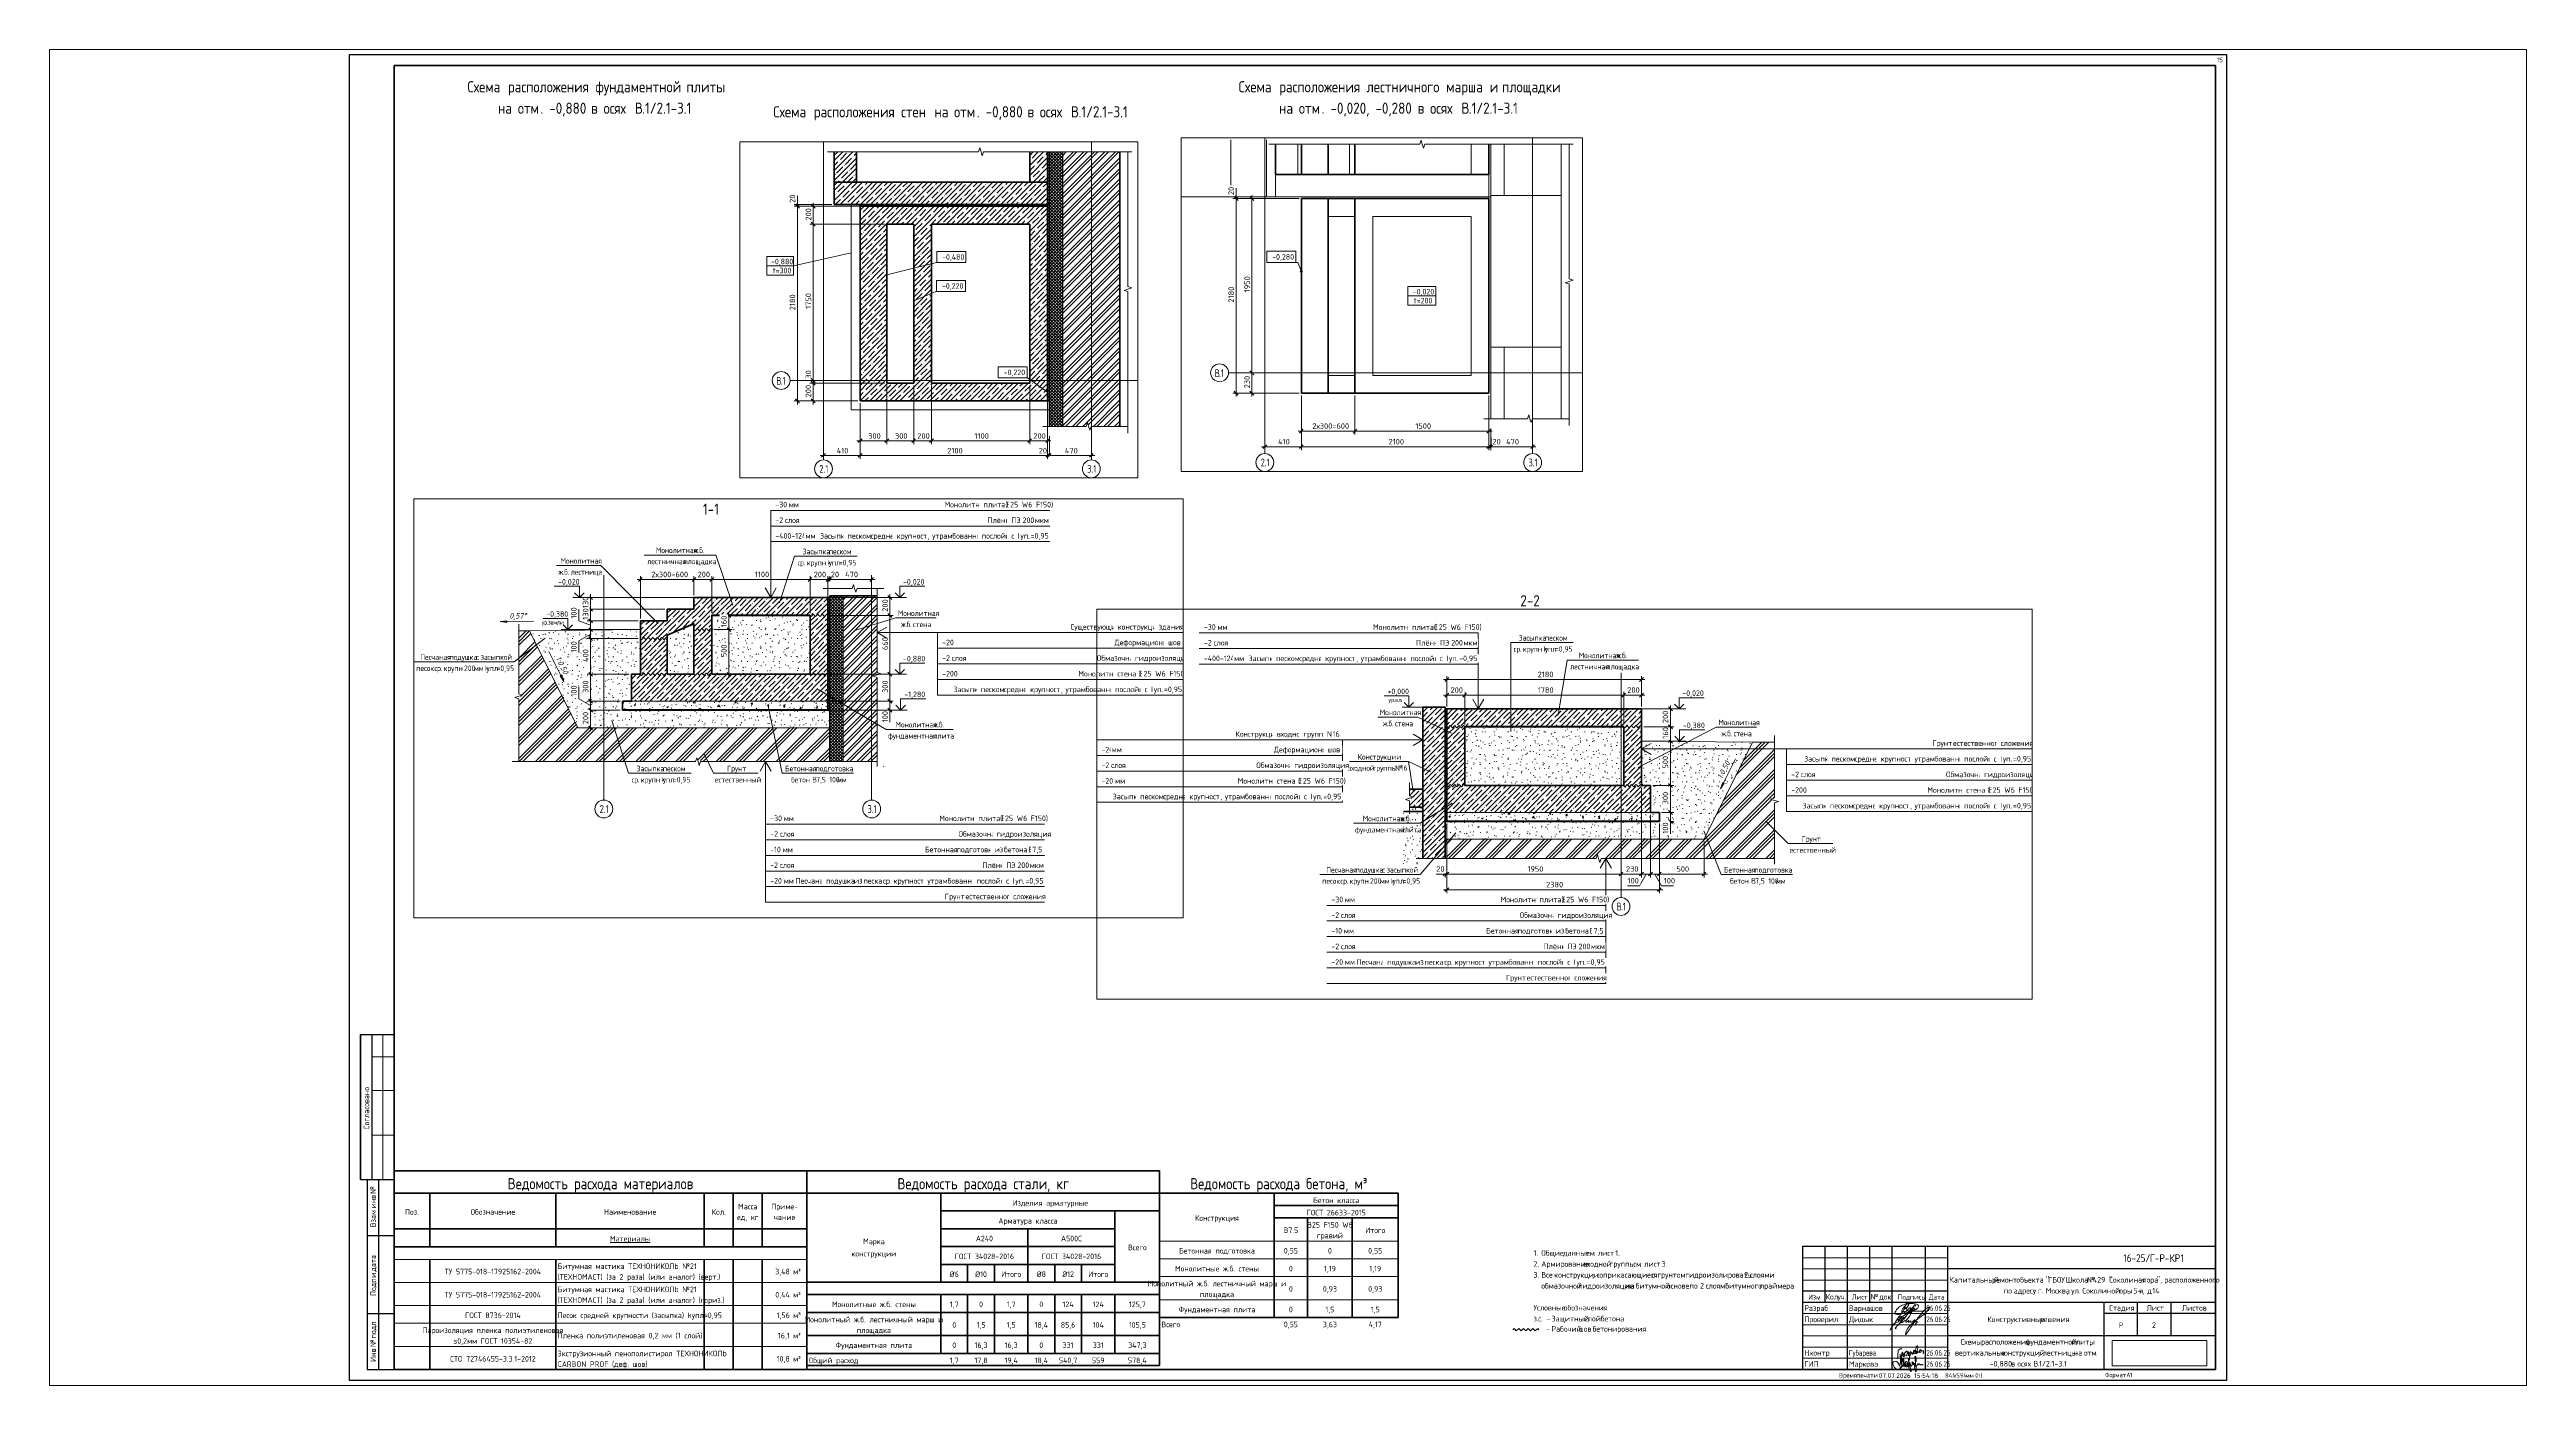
# Paper-space layout 'Layout1' of a CAD drawing. Header units: millimetres. Extents: x -975 to 134, y -2 to 596.
# The model-space entities are those that its viewports show. They can reach past a viewport. Long polylines and large blocks are cut down to what shows.
import ezdxf

# ---------------------------------------------------------------- set-up
doc = ezdxf.new("R2010")
doc.units = ezdxf.units.MM
for name, pattern in [('01 Штриховая _4 мм_', [6, 3.5, -2.5]), ('01 Штриховая _4 мм__3_', [6, 3.5, -2.5]), ('02 Штрихпунктирная _20 мм_', [25, 20, -2.5, 0, -2.5])]:
    doc.linetypes.add(name, pattern=pattern)
doc.layers.add('_NPLT_SIGN', color=5, linetype='Continuous', lineweight=9, plot=False)
doc.layers.add('NPLT_SIGN', color=5, linetype='Continuous', lineweight=9, plot=False)
for name, color, linetype, lineweight in [('AA_Dim', 7, 'Continuous', 9), ('AA_Dim-25', 7, 'Continuous', 9), ('AA_Linii', 7, 'Continuous', 9), ('AA_Oformlenie', 7, 'Continuous', 9), ('AA_Vinoska', 5, 'Continuous', 9), ('AA_Visotnaya otmetka', 7, 'Continuous', 9), ('AF_Element', 7, 'Continuous', 20), ('AF_Element_Грунт', 253, 'Continuous', 20), ('AF_Element_Опалубка', 7, 'Continuous', 20), ('AF_Lestnica', 7, 'Continuous', 20), ('AF_Perekritie', 7, 'Continuous', 20), ('AF_Perekritie_ Опалубка', 253, 'Continuous', 20), ('AF_Perekritie_Гидроизоляция', 253, 'Continuous', 20), ('AF_Perekritie_Опалубка', 7, 'Continuous', 20), ('AF_Stena', 7, '01 Штриховая _4 мм_', 20), ('AF_Stena_ Опалубка', 253, 'Continuous', 20), ('AF_Stena__Общие уровни и сетки', 7, 'Continuous', 20), ('AF_Stena_Гидроизоляция', 253, 'Continuous', 20), ('AF_Stena_Опалубка', 7, 'Continuous', 20), ('Gen_Dim', 7, 'Continuous', 9), ('Gen_Stamp', 7, 'Continuous', 9), ('Gen_Table', 7, 'Continuous', 9), ('Gen_Text', 7, 'Continuous', 9), ('KR_Fundament', 7, 'Continuous', 20), ('Оси', 7, 'Continuous', 9)]:
    doc.layers.add(name, color=color, linetype=linetype, lineweight=lineweight)
doc.layers.add('AA_NPLT_Vports', color=7, linetype='Continuous', plot=False)
doc.styles.add('GOST Common', font='GOST_Common.ttf', dxfattribs={"width": 0.85, "height": 62.5})
doc.styles.add('GOST Common_1', font='GOST_Common.ttf', dxfattribs={"width": 0.8, "height": 50})
doc.styles.add('ISOCPEUR_1', font='isocpeur.ttf', dxfattribs={"width": 0.7, "height": 87.5})
doc.styles.add('ISOCPEUR_10', font='isocpeur.ttf', dxfattribs={"width": 0.85, "height": 3.5})
doc.styles.add('ISOCPEUR_11', font='isocpeur.ttf', dxfattribs={"width": 0.75, "height": 2.5})
doc.styles.add('ISOCPEUR_12', font='isocpeur.ttf', dxfattribs={"width": 0.85, "height": 5})
doc.styles.add('ISOCPEUR_2', font='isocpeur.ttf', dxfattribs={"width": 0.9, "height": 62.5})
doc.styles.add('ISOCPEUR_3', font='isocpeur.ttf', dxfattribs={"width": 0.85, "height": 62.5})
doc.styles.add('ISOCPEUR_4', font='isocpeur.ttf', dxfattribs={"width": 0.85, "height": 2.5})
doc.styles.add('ISOCPEUR_5', font='isocpeur.ttf', dxfattribs={"width": 0.85, "height": 2.3})
doc.styles.add('ISOCPEUR_6', font='isocpeur.ttf', dxfattribs={"width": 0.85, "height": 2})
doc.styles.add('ISOCPEUR_7', font='isocpeur.ttf', dxfattribs={"width": 0.85, "height": 2.1})
doc.styles.add('ISOCPEUR_8', font='isocpeur.ttf', dxfattribs={"width": 0.9, "height": 2})
doc.styles.add('ISOCPEUR_9', font='isocpeur.ttf', dxfattribs={"height": 2.1})
doc.styles.add('ISOCPEUR_I', font='isocpeui.ttf', dxfattribs={"width": 0.85, "height": 62.5})
doc.styles.add('ISOCPEUR_I_1', font='isocpeui.ttf', dxfattribs={"width": 0.7, "height": 0.3})
doc.dimstyles.new('00_Точн_3_знака__прозр_', dxfattribs={"dimscale": 304.8, "dimtxt": 62.248823, "dimasz": 0.139436, "dimexe": 0.123031, "dimexo": 0.082021, "dimgap": 0.008202, "dimtad": 1, "dimdec": 3, "dimrnd": 0.001, "dimdsep": 46, "dimtxsty": 'ISOCPEUR_2', "dimblk1": 'OBLIQUE', "dimblk2": 'OBLIQUE', "dimsah": 1, "dimcen": 0.09, "dimdle": 0.123031, "dimazin": 0, "dimtfac": 1, "dimtdec": 4, "dimtix": 1, "dimtmove": 0, "dimatfit": 3, "dimfxl": 1, "dimtvp": 1, "dimtolj": 1, "dimtzin": 0, "dimlwd": 18, "dimlwe": 18, "dimarcsym": 2})
doc.dimstyles.new('00_Точн_3_знака__прозр__1', dxfattribs={"dimscale": 304.8, "dimtxt": 62.248823, "dimasz": 0.139436, "dimexe": 0.123031, "dimexo": 0.082021, "dimgap": 0.008202, "dimtad": 1, "dimdec": 3, "dimrnd": 0.001, "dimdsep": 46, "dimtxsty": 'ISOCPEUR_2', "dimblk1": 'OBLIQUE', "dimblk2": 'OBLIQUE', "dimsah": 1, "dimcen": 0.09, "dimdle": 0.123031, "dimazin": 0, "dimtfac": 1, "dimtdec": 4, "dimtix": 1, "dimtmove": 1, "dimatfit": 3, "dimfxl": 1, "dimtvp": 1, "dimtolj": 1, "dimtzin": 0, "dimlwd": 18, "dimlwe": 18, "dimarcsym": 2})
doc.dimstyles.new('01_Точн_3_знака__непрозр_', dxfattribs={"dimscale": 304.8, "dimtxt": 62.248823, "dimasz": 0.139436, "dimexe": 0.123031, "dimexo": 0.082021, "dimgap": 0.020505, "dimtad": 1, "dimdec": 3, "dimrnd": 0.001, "dimdsep": 46, "dimtxsty": 'ISOCPEUR_2', "dimblk1": 'OBLIQUE', "dimblk2": 'OBLIQUE', "dimsah": 1, "dimcen": 0.09, "dimdle": 0.123031, "dimazin": 0, "dimtfac": 1, "dimtdec": 4, "dimtix": 1, "dimtmove": 0, "dimatfit": 3, "dimfxl": 1, "dimtvp": 1, "dimtfill": 1, "dimtolj": 1, "dimtzin": 0, "dimlwd": 18, "dimlwe": 18, "dimarcsym": 2})
doc.dimstyles.new('01_Точн_3_знака__непрозр__1', dxfattribs={"dimscale": 304.8, "dimtxt": 62.248823, "dimasz": 0.139436, "dimexe": 0.123031, "dimexo": 0.082021, "dimgap": 0.020505, "dimtad": 1, "dimdec": 3, "dimrnd": 0.001, "dimdsep": 46, "dimtxsty": 'ISOCPEUR_2', "dimblk1": 'OBLIQUE', "dimblk2": 'OBLIQUE', "dimsah": 1, "dimcen": 0.09, "dimdle": 0.123031, "dimazin": 0, "dimtfac": 1, "dimtdec": 4, "dimtix": 1, "dimtmove": 1, "dimatfit": 3, "dimfxl": 1, "dimtvp": 1, "dimtfill": 1, "dimtolj": 1, "dimtzin": 0, "dimlwd": 18, "dimlwe": 18, "dimarcsym": 2})
picture_1 = doc.add_image_def('image1.jpg', size_in_pixel=(1429, 378))
pattern_1 = [(45, (-46051.39, 0), (-56.1266, 56.1266), []), (45, (-45995.265, 0), (-56.1266, 56.1266), [99.219, -19.844, 0.8382, -19.006])]
pattern_2 = [(45, (-35775.215, 0), (-56.1266, 56.1266), []), (45, (-35719.09, 0), (-56.1266, 56.1266), [99.219, -19.844, 0.8382, -19.006])]
pattern_3 = [(45, (-35775.215, 0), (-17.6776695, 17.6776695), []), (135, (-35775.215, 0), (-17.6776695, -17.6776695), [])]
pattern_4 = [(45, (-7854.57, -1040), (-56.1266, 56.1266), []), (45, (-7798.45, -1040), (-56.1266, 56.1266), [99.219, -19.844, 0.8382, -19.006])]
pattern_5 = [(45, (-7854.573, -1040), (-17.67767, 17.67767), []), (135, (-7854.573, -1040), (-17.67767, -17.67767), [])]
pattern_6 = [(45, (-75427.074, -1040), (-56.1266, 56.1266), []), (45, (-75370.95, -1040), (-56.1266, 56.1266), [99.219, -19.844, 0.838, -19.006])]
pattern_7 = [(0, (-75427.074, -1040), (203.2, 50.8), [8.382, -144.018, 8.382, -144.018, -812.8]), (0, (-75427.074, -1040), (203.2, 50.8), [-304.8, 8.382, -296.418, 8.382, -144.018, -355.6]), (0, (-75427.074, -1040), (203.2, 50.8), [-762, 8.382, -93.218, 8.382, -245.618]), (120, (-75350.874, -1014.6), (-145.5941, 150.5764), [8.382, -144.018, 8.382, -144.018, -812.8]), (120, (-75350.874, -1014.6), (-145.5941, 150.5764), [-304.8, 8.382, -296.418, 8.382, -144.018, -355.6]), (120, (-75350.874, -1014.6), (-145.5941, 150.5764), [-762, 8.382, -93.218, 8.382, -245.618]), (240, (-75325.474, -913), (-57.6059, -201.3764), [8.382, -144.018, 8.382, -144.018, -812.8]), (240, (-75325.474, -913), (-57.6059, -201.3764), [-304.8, 8.382, -296.418, 8.382, -144.018, -355.6]), (240, (-75325.474, -913), (-57.6059, -201.3764), [-762, 8.382, -93.218, 8.382, -245.618])]
pattern_8 = [(45, (3283.615, -1040), (-56.1266, 56.1266), []), (45, (3339.74, -1040), (-56.1266, 56.1266), [99.219, -19.844, 0.8382, -19.006])]

# ---------------------------------------------------------------- blocks, each defined once
blk = doc.blocks.new('020_Основная надпись Форма 3 - ООО ПСК _Азурит_-3650525-Схемы расположения фундаментной плиты_ вертикальных конструкций_ лестницы на отм_ -0_880 в осях В_1_2_1-3_1')
at = {"layer": 'AA_Vinoska', "lineweight": 30}
for p, q in [((-836, 155), (-836, 90)), ((-836, 155), (-821, 155)), ((-836, 90), (-836, 155)), ((-831, 155), (-831, 90)), ((-836, 90), (-821, 90)), ((-833, 90), (-833, 5)), ((-833, 90), (-821, 90)), ((-828, 90), (-828, 5)), ((-833, 65), (-821, 65)), ((-190, 60), (-190, 5)), ((-5, 60), (-190, 60)), ((-180, 60), (-180, 35)), ((-170, 60), (-170, 5)), ((-160, 60), (-160, 35)), ((-150, 60), (-150, 5)), ((-135, 60), (-135, 5)), ((-125, 60), (-125, 5)), ((-5, 50), (-125, 50)), ((-125, 40), (-190, 40)), ((-125, 35), (-190, 35)), ((-5, 35), (-125, 35)), ((-55, 35), (-55, 5)), ((-40, 35), (-40, 30)), ((-25, 35), (-25, 30)), ((-833, 30), (-821, 30)), ((-5, 30), (-55, 30)), ((-40, 30), (-40, 20)), ((-25, 30), (-25, 20)), ((-5, 20), (-125, 20)), ((-833, 5), (-821, 5))]:
    blk.add_line(p, q, dxfattribs=at)
at = {"layer": 'AA_Vinoska', "lineweight": 18}
for p, q in [((-831, 145), (-821, 145)), ((-826, 155), (-826, 90)), ((-821, 155), (-821, 90)), ((-831, 130), (-821, 130)), ((-831, 110), (-821, 110)), ((-125, 55), (-190, 55)), ((-125, 50), (-190, 50)), ((-125, 45), (-190, 45)), ((-125, 30), (-190, 30)), ((-125, 25), (-190, 25)), ((-125, 20), (-190, 20)), ((-125, 15), (-190, 15)), ((-125, 10), (-190, 10))]:
    blk.add_line(p, q, dxfattribs=at)
at = {"layer": 'AA_Vinoska'}
for q in [(-5, 70), (-15, 60)]:
    blk.add_line((-5, 60), q, dxfattribs=at)
at = {"layer": 'Gen_Stamp', "lineweight": 25}
for p, q in [((-841, 0), (-841, 594)), ((-841, 594), (0, 594)), ((0, 594), (0, 0)), ((0, 0), (-841, 0))]:
    blk.add_line(p, q, dxfattribs=at)
at = {"layer": 'Gen_Stamp', "lineweight": 80}
for p, q in [((-821, 5), (-821, 589)), ((-821, 589), (-5, 589)), ((-5, 589), (-5, 5)), ((-5, 5), (-821, 5))]:
    blk.add_line(p, q, dxfattribs=at)
at = {"layer": 'Gen_Stamp', "char_height": 2.5, "attachment_point": 1, "rotation": 90, "style": 'ISOCPEUR_4'}
for s, insert, width in [('Согласовано', (-834.6, 112.6), 20.375), ('\\fISOCPEUR|b0|i0|c204|p34|;\\W.85;№', (-831.6, 83.6), 3.135), ('инв', (-831.6, 77.1), 5.52), ('. ', (-831.6, 81.7), 2.317), ('Взам', (-831.6, 68.7), 7.836), ('. ', (-831.6, 75.2), 2.317), ('\\fISOCPEUR|b0|i0|c204|p34|;\\W.85; ', (-831.6, 47.5), 1.567), ('дата', (-831.6, 48.8), 8.245), ('\\fISOCPEUR|b0|i0|c204|p34|;\\W.85;и', (-831.6, 46), 1.84), ('. ', (-831.6, 44.1), 2.317), ('Подп', (-831.6, 37.9), 7.564), ('подл', (-831.6, 18.9), 7.359), ('\\fISOCPEUR|b0|i0|c204|p34|;\\W.85;.', (-831.6, 24.9), 0.75), ('\\fISOCPEUR|b0|i0|c204|p34|;\\W.85;№', (-831.6, 15), 3.135), ('\\fISOCPEUR|b0|i0|c204|p34|;\\W.85; ', (-831.6, 17.6), 1.567), ('Инв', (-831.6, 8.4), 5.724), ('. ', (-831.6, 13.1), 2.317)]:
    blk.add_mtext(s, dxfattribs=dict(at, insert=insert, width=width))
at = {"layer": 'Gen_Stamp', "attachment_point": 1}
for s, insert, char_height, width, style in [('Изм', (-187.4, 38.5), 2.3, 5.179, 'ISOCPEUR_5'), ('\\fISOCPEUR|b0|i0|c204|p34|;\\W.85;.', (-183.1, 38.5), 2.3, 0.681, 'ISOCPEUR_5'), ('Кол', (-179.6, 38.8), 2.5, 5.724, 'ISOCPEUR_4'), ('\\fISOCPEUR|b0|i0|c204|p34|;\\W.85;.', (-174.9, 38.8), 2.5, 0.75, 'ISOCPEUR_4'), ('уч', (-174.3, 38.8), 2.5, 3.68, 'ISOCPEUR_4'), ('\\fISOCPEUR|b0|i0|c204|p34|;\\W.85;.', (-171.2, 38.8), 2.5, 0.75, 'ISOCPEUR_4'), ('Лист', (-167.9, 38.6), 2.3, 6.951, 'ISOCPEUR_5'), ('\\fISOCPEUR|b0|i0|c204|p34|;\\W.85;№', (-159.5, 38.8), 2.5, 3.135, 'ISOCPEUR_4'), ('\\fISOCPEUR|b0|i0|c204|p34|;\\W.85; ', (-156.9, 38.8), 2.5, 1.567, 'ISOCPEUR_4'), ('док', (-155.6, 38.8), 2.5, 5.52, 'ISOCPEUR_4'), ('\\fISOCPEUR|b0|i0|c204|p34|;\\W.85;.', (-151.1, 38.8), 2.5, 0.75, 'ISOCPEUR_4'), ('Подпись', (-147.3, 38.6), 2.3, 11.38, 'ISOCPEUR_5'), ('Дата', (-133.4, 38.6), 2.3, 7.905, 'ISOCPEUR_5'), ('Стадия', (-52.6, 33.8), 2.5, 11.721, 'ISOCPEUR_4'), ('Лист', (-35.8, 33.8), 2.5, 7.768, 'ISOCPEUR_4'), ('Листов', (-20, 33.8), 2.5, 11.448, 'ISOCPEUR_4'), ('\\fISOCPEUR|b0|i0|c204|p34|;\\W.85;Р', (-48.4, 26), 2.5, 2.044, 'ISOCPEUR_4'), ('Время', (-173.6, 3.4), 2.1, 8.245, 'ISOCPEUR_7'), ('\\fISOCPEUR|b0|i0|c204|p34|;\\W.85; ', (-166.8, 3.4), 2.1, 1.363, 'ISOCPEUR_7'), ('печати', (-165.7, 3.4), 2.1, 10.085, 'ISOCPEUR_7'), ('\\fISOCPEUR|b0|i0|c204|p34|;\\W.85;:', (-157.3, 3.4), 2.1, 0.681, 'ISOCPEUR_7'), ('841', (-126.1, 3.3), 2, 4.473, 'ISOCPEUR_8'), ('\\fISOCPEUR|b0|i0|c204|p34|;\\W.9;х', (-122.4, 3.3), 2, 1.587, 'ISOCPEUR_8'), ('594', (-121.1, 3.3), 2, 4.978, 'ISOCPEUR_8'), ('мм', (-117, 3.3), 2, 3.608, 'ISOCPEUR_8'), (' (h)', (-114, 3.3), 2, 4.69, 'ISOCPEUR_8'), ('Формат', (-54.5, 3.5), 2, 10.426, 'ISOCPEUR_6'), ('\\fISOCPEUR|b0|i0|c204|p34|;\\W.85; ', (-45.9, 3.5), 2, 1.295, 'ISOCPEUR_6'), ('\\fISOCPEUR|b0|i0|c204|p34|;\\W.85;А', (-44.9, 3.5), 2, 1.908, 'ISOCPEUR_6'), ('\\fISOCPEUR|b0|i0|c204|p34|;\\W.85;1', (-43.3, 3.5), 2, 1.022, 'ISOCPEUR_6')]:
    blk.add_mtext(s, dxfattribs=dict(at, insert=insert, char_height=char_height, width=width, style=style))
at = {"layer": 'Gen_Stamp'}
image = blk.add_image(picture_1, insert=(-51.3, 6.6), size_in_units=(42.5, 11.3), dxfattribs=at)
image.dxf.flags = 7
blk = doc.blocks.new('022_Маркова - ГИП-3695814-Схемы расположения фундаментной плиты_ вертикальных конструкций_ лестницы на отм_ -0_880 в осях В_1_2_1-3_1')
at = {"layer": '_NPLT_SIGN'}
for points, knots in [([(43.9, 0.7), (43.5, 2.1), (42.5, 3.5), (41.8, 3.8), (40.7, 3.5), (40.3, 2.4), (40.8, 1.3), (41.8, 0.2), (43.1, 0), (44.4, 0.8), (44.6, 1.9), (44.6, 3.8), (44.6, 4.8)], [0, 0, 0, 0, 0.00435621, 0.00834068, 0.01168595, 0.01550962, 0.01972632, 0.02417924, 0.0289255, 0.03328241, 0.03828155, 0.04275783, 0.04275783, 0.04275783, 0.04275783]), ([(44.8, 4.3), (44.7, 4.8), (44.5, 5.1), (44.1, 5.2), (43.9, 5), (43.9, 4.3), (44.5, 2.5), (45, 1.3), (45.1, 1.2), (45.1, 1.2), (45.2, 1.6), (45.4, 3.1), (45.4, 4.3), (45.4, 4.8), (45.2, 4.9), (45.1, 4.9), (45, 4.7), (45.1, 3.6), (45.5, 1.9), (45.8, 1.1), (45.9, 1.1), (46, 1.2), (46.3, 2.5), (46.3, 2.9), (46.3, 3), (46.1, 3), (45.9, 3), (45.7, 2.7), (45.7, 2.1), (46, 1.8), (46.3, 1.6), (46.5, 1.3), (46.8, 1.1), (47, 1.1), (47.2, 2.5), (47.1, 3.1), (46.8, 3.5), (46.3, 3.5), (46, 3.2), (45.9, 2.8), (46, 2.1), (46.3, 1.7), (46.5, 1.7), (47, 2), (47, 2.2), (47, 2.8), (46.9, 3), (46.9, 3), (46.9, 3), (46.9, 2.9), (46.9, 1.8), (47.2, 1.4), (47.4, 1.2), (47.6, 1.3), (48, 1.9), (48, 2.6), (47.7, 3.7), (47.5, 4.4), (47.5, 4.6), (47.4, 4.6), (47.4, 4.6), (47.5, 3.8), (48.1, 1.2), (48.5, 0.1), (48.7, -0.8), (48.7, -0.9), (48.6, -0.9), (48.4, -0.9), (47.9, -0.2), (47.6, 0.7), (47.5, 2), (47.6, 2.7), (48, 3), (48.2, 2.9), (48.3, 2.8), (48.3, 2.5), (48.4, 1.9), (48.7, 1.5), (48.8, 1.5), (49, 1.6), (49, 1.8), (49.1, 2.2), (49.2, 2.9), (49.1, 3.2), (49.1, 3.5), (49.1, 3.5), (49.2, 3.5), (49.5, 2.8), (49.7, 2.2), (49.7, 2), (49.7, 2), (49.6, 2), (49.5, 2.4), (49.4, 2.6), (49.5, 3.1), (49.6, 3.2), (49.7, 3.1), (50, 2.6), (50.1, 2.2), (50.4, 2.2), (50.6, 2.5), (50.8, 3.4), (51, 4.4), (50.9, 5.3), (50.7, 5.8), (50.5, 5.9), (50.4, 5.8), (50.3, 5.6), (50.4, 4.9), (50.5, 4.1), (50.7, 2.5), (50.9, 1.3), (50.9, 0.5), (50.9, -0.1), (51, -0.5), (51, -0.9), (50.9, -1), (50.7, -0.9), (50.4, -0.6), (50.2, 1.1), (50.1, 2.1), (50.2, 2.6), (50.3, 2.7), (50.6, 2.5), (50.7, 2.1), (50.7, 1.9), (50.7, 1.4), (51, 1.3), (51.2, 1.5), (51.5, 2.3), (51.6, 2.5), (51.7, 2.5), (51.8, 2.4), (51.8, 2.1), (51.9, 2.1), (52, 2.2), (52.1, 2.4), (52.3, 2.5), (52.4, 2.4), (52.5, 2.2), (52.6, 2.1), (52.8, 2.1), (52.9, 2.1), (53.1, 2.2), (53.4, 2.2), (53.5, 2.1), (53.7, 2.1), (53.9, 2.1), (54.1, 2.2)], [0, 0, 0, 0, 0.0013642, 0.0024716, 0.0039271, 0.0071604, 0.0114923, 0.0151992, 0.0168552, 0.017577, 0.0197425, 0.0231954, 0.0267048, 0.0287659, 0.0295817, 0.0300123, 0.031498, 0.0347832, 0.0388614, 0.0418614, 0.0430502, 0.0447716, 0.0468358, 0.0489595, 0.0498178, 0.0504412, 0.0511968, 0.0523995, 0.0538233, 0.0552935, 0.0565438, 0.0577717, 0.0588373, 0.0609859, 0.0633503, 0.0660541, 0.0677903, 0.0693288, 0.0708886, 0.0726354, 0.0744423, 0.0759439, 0.0772831, 0.0783918, 0.0798486, 0.0809736, 0.0818741, 0.0822252, 0.0824312, 0.0837412, 0.0855667, 0.0876358, 0.0887665, 0.0901391, 0.0918825, 0.0946733, 0.0974863, 0.0997671, 0.1008166, 0.101087, 0.1020353, 0.1058616, 0.110959, 0.1161878, 0.1186349, 0.1198924, 0.1203364, 0.1215942, 0.123759, 0.1272016, 0.1305016, 0.133259, 0.1348584, 0.1358061, 0.1366498, 0.1378419, 0.1393454, 0.1406226, 0.1414171, 0.1419862, 0.1428554, 0.1443162, 0.1458558, 0.147224, 0.1479078, 0.1483694, 0.1493507, 0.1509007, 0.1525761, 0.1534842, 0.1538318, 0.1543395, 0.1550943, 0.1563412, 0.1572985, 0.1581547, 0.1590571, 0.160364, 0.1617296, 0.1629626, 0.1646785, 0.1672603, 0.1703712, 0.1730004, 0.1747326, 0.175603, 0.1762204, 0.1774892, 0.1794496, 0.1828662, 0.186801, 0.1907892, 0.1937227, 0.1957314, 0.1972287, 0.1982494, 0.1990669, 0.1999687, 0.2025853, 0.2060361, 0.2096286, 0.2115128, 0.2127044, 0.213734, 0.2148092, 0.2159556, 0.216966, 0.2181091, 0.2197772, 0.2213504, 0.222648, 0.2231309, 0.2237283, 0.2243257, 0.2249206, 0.2254421, 0.2261004, 0.22678, 0.2274149, 0.2280973, 0.2287697, 0.2293729, 0.2299582, 0.230652, 0.2313279, 0.2319846, 0.2325681, 0.2332749, 0.2332749, 0.2332749, 0.2332749])]:
    blk.add_open_spline(points, degree=3, knots=knots, dxfattribs=at)
blk = doc.blocks.new('022_Губарева Е_В_ - Н_контр_-3683370-Схемы расположения фундаментной плиты_ вертикальных конструкций_ лестницы на отм_ -0_880 в осях В_1_2_1-3_1')
at = {"layer": '_NPLT_SIGN'}
for points, knots in [([(42.6, -0.2), (42.7, 1.1), (42.8, 2), (42.8, 3), (42.8, 3.4), (42.9, 3.5), (43.9, 4.4), (44.2, 4.4), (44.3, 4.4), (44.4, 4.4), (44.4, 4)], [0, 0, 0, 0, 0.0035831, 0.00610071, 0.00770703, 0.00968285, 0.01159584, 0.01352143, 0.01412232, 0.01475797, 0.01475797, 0.01475797, 0.01475797]), ([(43.8, 1.9), (43.7, 1.5), (43.7, 1), (43.8, 0.6), (43.9, 0.5), (44.1, 0.7), (44.5, 1.3), (44.8, 2), (44.9, 2.5), (44.9, 2.7), (44.8, 2.7), (44.7, 2.7), (44.4, 1.8), (44.3, 0.6), (44.3, -0.5), (44.4, -1.5), (44.4, -2.2), (44.2, -2.6), (44.1, -2.6), (43.9, -2.6), (43.8, -2.3), (43.9, -1.1), (44.1, -0.3), (44.7, 1.2), (45, 1.9), (45.2, 2), (45.3, 1.9), (45.3, 1.5), (45.4, 1.1), (45.5, 1), (45.7, 1), (45.8, 1), (45.9, 1.2), (46, 1.5), (45.9, 1.6), (45.7, 1.5), (45.6, 1.3), (45.3, 0.9), (45.3, 0.7), (45.2, 0.6), (45.2, 0.6), (45.2, 0.8), (45.6, 2.2), (46, 2.7), (46.4, 3.1), (46.7, 3.2), (46.8, 3.1), (46.9, 3), (47, 2.2), (46.9, 1.9), (46.7, 1.1), (46.6, 1), (46.6, 1.1), (46.7, 1.6), (47.1, 2.4), (47.3, 2.8), (47.5, 3), (47.6, 2.9), (47.5, 1.8), (47.5, 1.2), (47.5, 1.1)], [0, 0, 0, 0, 0.00141903, 0.00251453, 0.00337203, 0.00464653, 0.00656525, 0.00877126, 0.01035522, 0.01120876, 0.01162334, 0.0128081, 0.0152087, 0.01880295, 0.02245602, 0.02553595, 0.02780375, 0.02915839, 0.02992211, 0.0305915, 0.03233411, 0.03487331, 0.03881069, 0.04238535, 0.04524248, 0.04650068, 0.0473813, 0.04840926, 0.04948548, 0.0502589, 0.05082659, 0.051391, 0.05208083, 0.05284209, 0.05363298, 0.05434785, 0.05541659, 0.0564329, 0.05731609, 0.05768512, 0.05801426, 0.05982684, 0.06230422, 0.06525775, 0.06687307, 0.06797065, 0.06863967, 0.06985615, 0.07125576, 0.07337441, 0.07476414, 0.07584655, 0.07660409, 0.07822482, 0.08024043, 0.08198553, 0.08292431, 0.08454256, 0.08644351, 0.08840011, 0.08840011, 0.08840011, 0.08840011]), ([(46.7, 1.9), (47.3, 2.1), (47.8, 2.4), (48.4, 2.8), (48.5, 2.9), (48.6, 3), (48.6, 3.1), (48.5, 3.1), (48.2, 2.6), (48.1, 2.2), (48, 1.2), (48, 0), (48, -0.5), (48, -0.7), (47.9, -0.7), (47.8, -0.6), (47.8, 0), (48.4, 1.8), (48.9, 2.5), (49, 2.6), (49.1, 2.6), (49.1, 2.5), (49.1, 2), (49.1, 1.8), (49.2, 1.8), (49.3, 1.8), (49.9, 2.4), (50.2, 3), (50.3, 3.3), (50.2, 3.6), (50.1, 3.7), (49.8, 3.5), (49.7, 3.1), (49.7, 2.6), (49.9, 2.2), (50.1, 2.1), (50.4, 2.2), (50.8, 2.7), (51.4, 3.5), (51.8, 4.6), (51.6, 5.4), (51.5, 5.5), (51.4, 5.5), (51.3, 5.5), (51.1, 5.2), (50.7, 4.2), (50.6, 3.1), (50.7, 2.3), (50.9, 2.1), (51.1, 2.1), (51.6, 2.5), (51.6, 3), (51.5, 3.2), (51.3, 3.2), (51.1, 3.1), (51, 2.9), (51, 2.6), (51, 2.4), (51.1, 2.3), (51.5, 2.4), (52.2, 3), (52.4, 3.2), (52.6, 3.7), (52.9, 3.9), (53.3, 3.8), (53.3, 3.2), (53, 2.8), (52.5, 2.4), (52.3, 2.9), (52.4, 3.4), (52.5, 3.5), (52.5, 3.3), (52.6, 3.3), (53.3, 3.3), (53.8, 3.3), (54.2, 3.3), (54.2, 2.9), (54.2, 2.6), (54.1, 2.4), (54.1, 2.2), (54.2, 2)], [0, 0, 0, 0, 0.002061, 0.0036154, 0.0046696, 0.0050974, 0.0054418, 0.0062669, 0.0074082, 0.0095322, 0.012344, 0.0152477, 0.0173466, 0.0182547, 0.0187982, 0.0197454, 0.0226428, 0.0262833, 0.0295057, 0.0307223, 0.0311997, 0.0318816, 0.0327288, 0.0334831, 0.0338833, 0.0349628, 0.0367236, 0.0387232, 0.0400853, 0.0408698, 0.0416582, 0.0425762, 0.0439393, 0.0454368, 0.046769, 0.0478604, 0.0491315, 0.0512693, 0.0543417, 0.0576748, 0.0600731, 0.0612526, 0.0616232, 0.0622122, 0.0638923, 0.0666299, 0.069869, 0.0723061, 0.0737444, 0.0750704, 0.0765109, 0.078042, 0.0790802, 0.0798296, 0.0806092, 0.081431, 0.0822644, 0.0829363, 0.0836607, 0.0852585, 0.0870435, 0.0889793, 0.0902316, 0.0915967, 0.0930789, 0.0947907, 0.0967323, 0.0986141, 0.1003735, 0.1016008, 0.1024329, 0.1028978, 0.1039958, 0.1054643, 0.107171, 0.1085436, 0.10964, 0.1106443, 0.1114336, 0.1121611, 0.1121611, 0.1121611, 0.1121611])]:
    blk.add_open_spline(points, degree=3, knots=knots, dxfattribs=at)
blk = doc.blocks.new('022_Нет подписи - 022_Нет подписи-1287868-Схемы расположения фундаментной плиты_ вертикальных конструкций_ лестницы на отм_ -0_880 в осях В_1_2_1-3_1')
at = {"layer": 'AA_Vinoska'}
blk.add_line((0, 0), (0, 5), dxfattribs=at)
blk = doc.blocks.new('022_Дидык - Проверил-3682438-Схемы расположения фундаментной плиты_ вертикальных конструкций_ лестницы на отм_ -0_880 в осях В_1_2_1-3_1')
at = {"layer": 'NPLT_SIGN'}
for points, degree in [([(44.2, 5), (39.1, -2.5)], 1), ([(45.4, 2.5), (50.4, 9)], 1), ([(50.1, 1), (50.9, 2)], 1), ([(50.4, 9), (50.7, 8.7), (50.5, 8.4)], 2)]:
    blk.add_open_spline(points, degree=degree, dxfattribs=at)
for points, knots in [([(42.6, 2.7), (43.3, 3.4), (44.2, 3.7), (44.6, 3.6), (44, 3.1), (42.7, 2.1), (42.8, 2), (43.3, 1.9), (43, 1.3), (41.8, 0.7), (40.4, 0.2)], [0, 0, 0, 0, 0.00257908, 0.00490218, 0.00804204, 0.01091335, 0.01349317, 0.01499468, 0.01769479, 0.02153982, 0.02153982, 0.02153982, 0.02153982]), ([(43.5, 1.8), (43.4, 2.3), (45.4, 4.1), (47, 5.5), (47.9, 5.8), (48.5, 5.3), (48.5, 4.7), (48, 3.6), (46.7, 2.3), (44.7, 1), (43.7, 0.7), (43.7, 1), (43.7, 1.6), (44.9, 3), (45.4, 3.3), (45.7, 3.1), (45.8, 2.9), (41.8, -1.1), (41.6, -1.6), (41.6, -1.8), (41.8, -1.8), (41.9, -1.7)], [0, 0, 0, 0, 0.00579009, 0.01209857, 0.01630687, 0.01891896, 0.0217722, 0.02579759, 0.03165415, 0.03734841, 0.04140241, 0.04355404, 0.04650833, 0.04980391, 0.05281755, 0.0541252, 0.06092527, 0.06795522, 0.07499617, 0.07606291, 0.07673449, 0.07673449, 0.07673449, 0.07673449]), ([(48.8, 1.1), (49.8, 1.8), (50.1, 2), (50.4, 2.4), (50.1, 1.8), (50.1, 1), (50.7, 1.8), (55.5, 7.8), (56.7, 8), (57, 7.7), (56.6, 6.7), (54.9, 4.9), (46.7, -0.9), (46.1, -4.4), (46.3, -4.6), (48.4, -1.2), (50.1, 1)], [0, 0, 0, 0, 0.0023489, 0.0040688, 0.0062669, 0.0089514, 0.0196464, 0.0308469, 0.0414039, 0.0445038, 0.0489699, 0.0644749, 0.0826434, 0.098344, 0.1070883, 0.115037, 0.115037, 0.115037, 0.115037]), ([(46.6, 2.4), (46.3, 1.4), (46.3, 1.1), (46.5, 1.1), (47.1, 1.5), (47.6, 1.9), (47.8, 2.1), (47.4, 1.5)], [0, 0, 0, 0, 0.001738604, 0.003137735, 0.004906237, 0.006696871, 0.008500965, 0.008500965, 0.008500965, 0.008500965]), ([(47.4, 1.5), (47.4, 1), (48.1, 1.4), (48.7, 2), (48.4, 1.3), (48.2, 1), (48.8, 1.1)], [0, 0, 0, 0, 0.002404219, 0.005052125, 0.007160297, 0.008951112, 0.008951112, 0.008951112, 0.008951112]), ([(50.1, 1), (50.9, 1.5), (51.5, 1.4), (51.6, 1.2), (51, 0.8), (50.5, 0.2), (50.4, -0.3)], [0, 0, 0, 0, 0.002031734, 0.003845859, 0.005853103, 0.00798932, 0.00798932, 0.00798932, 0.00798932])]:
    blk.add_open_spline(points, degree=3, knots=knots, dxfattribs=at)
blk = doc.blocks.new('022_Варнашов - Разработал-3682103-Схемы расположения фундаментной плиты_ вертикальных конструкций_ лестницы на отм_ -0_880 в осях В_1_2_1-3_1')
at = {"layer": '_NPLT_SIGN'}
for points, knots in [([(49.4, 1.3), (49.6, 1.3), (50.7, 1.7), (51.8, 2.5), (51.9, 3), (52.1, 4.2), (48.3, 4.8), (46.1, 4.3), (43.6, 3.4), (42.2, 1.8), (41.6, 0.7), (41.2, -0.2), (42.5, -0.5), (44.5, -0.1), (47.3, 0.6), (50.4, 1.3), (54.2, 1.1)], [0, 0, 0, 0, 0.00299112, 0.00630591, 0.00960495, 0.01564427, 0.0235417, 0.03307061, 0.04068731, 0.0472924, 0.052033, 0.05589459, 0.06060815, 0.06742814, 0.07629614, 0.08709949, 0.08709949, 0.08709949, 0.08709949]), ([(46.5, 4.7), (46.8, 5.3), (46.8, 5.3), (46.9, 5.3), (46.9, 5.3), (46.1, 3.1), (44.8, 0.5), (44.6, 0.3), (44.5, 0.3), (44.4, 1.1), (44.7, 1.9), (45.8, 3.4), (46.7, 4.3), (47.1, 4.4), (47.5, 4.3), (47.7, 3.8), (47.1, 3.1), (45.9, 2.1), (45.5, 1.9), (45.4, 1.8), (45.4, 1.9), (45.4, 1.9), (46, 2.4), (46.6, 2.4), (46.8, 1.9), (46.8, 1.7), (46.8, 1.3), (46.2, 0.8), (45.7, 0.6), (45.4, 0.6), (45.4, 0.6), (45.4, 0.7), (45.5, 0.8), (46.4, 1.1), (46.8, 1.3), (47.2, 1.6), (47.5, 2.3), (47.9, 2.6), (48.3, 2.6), (48.4, 2.4), (48.4, 2), (48.2, 1.7), (47.9, 1.2), (47.5, 1.1), (47.2, 1), (47.1, 1.4), (47.3, 1.9)], [0, 0, 0, 0, 0.00084043, 0.00104969, 0.00371864, 0.00945796, 0.01543448, 0.01897204, 0.0202508, 0.02213745, 0.025948, 0.03024455, 0.03408673, 0.03636794, 0.03784103, 0.03991667, 0.0431516, 0.0463861, 0.04869202, 0.04940408, 0.04966041, 0.05061238, 0.05212417, 0.05416473, 0.05557826, 0.05690551, 0.05846862, 0.06038446, 0.06203112, 0.06293682, 0.06333319, 0.06371317, 0.06502521, 0.06671651, 0.06877673, 0.07066608, 0.07263578, 0.07445661, 0.07568926, 0.07685654, 0.07793779, 0.07936629, 0.08076287, 0.08213479, 0.0832984, 0.08454928, 0.08454928, 0.08454928, 0.08454928]), ([(48.7, 2.6), (48.4, 2.2), (48.3, 1.8), (48, 1.5), (48.2, 1.3), (48.4, 1.3), (48.8, 1.8), (49, 2), (49.3, 2.6), (49.7, 2.7), (49.7, 2.6), (49.7, 2.3), (49.4, 1.6), (48.9, 0.4)], [0, 0, 0, 0, 0.0014448, 0.00263215, 0.00357107, 0.00479361, 0.00604223, 0.00776758, 0.00916622, 0.01041376, 0.01126103, 0.01255992, 0.01510728, 0.01510728, 0.01510728, 0.01510728]), ([(48.9, 0.4), (48.5, -0.2), (48, -0.3), (49.3, 2), (50, 2.5), (50.5, 2.5), (50.3, 1.6), (49.4, 1.3)], [0, 0, 0, 0, 0.0043322, 0.00875939, 0.01314743, 0.01560478, 0.01819439, 0.01819439, 0.01819439, 0.01819439])]:
    blk.add_open_spline(points, degree=3, knots=knots, dxfattribs=at)
blk = doc.blocks.new('076_Примечание шов бетонирования - 076_Примечание шов бетонирования-1623416-Схемы расположения фундаментной плиты_ вертикальных конструкций_ лестницы на отм_ -0_880 в осях В_1_2_1-3_1')
at = {"layer": 'AA_Vinoska'}
for p, q in [((-13.2, 0), (-12.6, 0.6)), ((-11.6, -0.5), (-12.6, 0.6)), ((-11.6, -0.5), (-10.5, 0.6)), ((-9.5, -0.5), (-10.5, 0.6)), ((-9.5, -0.5), (-8.4, 0.6)), ((-7.3, -0.5), (-8.4, 0.6)), ((-7.3, -0.5), (-6.3, 0.6)), ((-5.2, -0.5), (-6.3, 0.6)), ((-5.2, -0.5), (-4.2, 0.6)), ((-3.1, -0.5), (-4.2, 0.6)), ((-3.1, -0.5), (-2, 0.6)), ((-1.5, 0), (-2, 0.6))]:
    blk.add_line(p, q, dxfattribs=at)
blk = doc.blocks.new('Лестницы 1 - Лестницы 1-3670290-КР_-0_100_1 этаж копия 3')
at = {"layer": 'AF_Lestnica', "color": 21, "lineweight": 35}
for p, q in [((3120.1, 41615), (3120.1, 41955)), ((3410.1, 41615), (3410.1, 41955)), ((3710.1, 41615), (3710.1, 41955)), ((4010.1, 41615), (4010.1, 41955)), ((5510.1, 41615), (5510.1, 41955)), ((3410.1, 41615), (3120.1, 41615)), ((3710.1, 41615), (3410.1, 41615)), ((4010.1, 41615), (3710.1, 41615)), ((5510.1, 41615), (4010.1, 41615))]:
    blk.add_line(p, q, dxfattribs=at)
blk = doc.blocks.new('грунт1 - грунт1-3846678-КР_-0_100_1 этаж копия 3')
at = {"layer": 'AF_Element_Грунт', "color": 250, "linetype": '01 Штриховая _4 мм__3_'}
for p, q in [((2620.1, 41365), (2620.1, 42004)), ((3020.1, 41365), (3020.1, 42004)), ((3120.1, 41365), (3120.1, 41955)), ((5510.1, 41365), (5510.1, 41955)), ((3120.1, 41365), (2064.1, 41365)), ((5510.1, 41365), (3120.1, 41365))]:
    blk.add_line(p, q, dxfattribs=at)
blk = doc.blocks.new('Школа429_0_КР_РД_ВходнаяГруппа16_rvt-2-КР_-0_100_1 этаж копия 3')
at = {"layer": 'AF_Perekritie', "color": 250, "linetype": '01 Штриховая _4 мм__3_'}
for p, q in [((-23915, 75365), (-23915, 75025)), ((-23915, 75365), (-23915, 75025)), ((-23335.6, 75365), (-23335.6, 75025)), ((-23335.6, 75025), (-23335.6, 75365)), ((-23335.6, 75365), (-23335.6, 75025)), ((-23335.6, 75025), (-23335.6, 75365)), ((-21975.1, 75025), (-21975.1, 75365)), ((-21975.1, 75025), (-21975.1, 75365))]:
    blk.add_line(p, q, dxfattribs=at)
at = {"layer": 'AF_Perekritie_ Опалубка', "color": 114, "linetype": '01 Штриховая _4 мм__3_'}
for p, q in [((-23915, 75025), (-23335.6, 75025)), ((-23335.6, 75025), (-21975.1, 75025))]:
    blk.add_line(p, q, dxfattribs=at)
at = {"layer": 'AF_Stena_ Опалубка', "color": 152, "linetype": '01 Штриховая _4 мм__3_'}
for p, q in [((-21975.1, 75025), (-21975.1, 75365)), ((-21775.1, 75365), (-21775.1, 75025)), ((-24165.1, 75025), (-21775.1, 75025)), ((-24165.1, 75025), (-24165.1, 74775)), ((-21775.1, 75025), (-21975.1, 75025)), ((-21775.1, 75025), (-21775.1, 74775)), ((-21775.1, 74775), (-24165.1, 74775))]:
    blk.add_line(p, q, dxfattribs=at)
at = {"layer": 'AF_Stena__Общие уровни и сетки', "color": 152, "linetype": '01 Штриховая _4 мм__3_'}
for p, q in [((-24166.1, 75025), (-24166.1, 75365)), ((-24165.1, 75365), (-24165.1, 75025)), ((-21775.1, 74775), (-21775.1, 75365)), ((-21755.1, 75365), (-21755.1, 74770)), ((-24165.1, 75025), (-24166.1, 75025)), ((-24166.1, 74775), (-24166.1, 75025)), ((-24165.1, 75025), (-24166.1, 75025)), ((-24165.1, 75025), (-24165.1, 74775)), ((-24166.1, 74774), (-24166.1, 74775)), ((-21775.1, 74774), (-24166.1, 74774)), ((-24165.1, 74775), (-21775.1, 74775)), ((-21775.1, 74775), (-21775.1, 74774)), ((-21775.1, 74775), (-21775.1, 74774)), ((-21775.1, 74770), (-21775.1, 74774)), ((-21775.1, 74770), (-21755.1, 74770))]:
    blk.add_line(p, q, dxfattribs=at)
at = {"layer": 'AF_Element_Грунт', "color": 250, "linetype": '01 Штриховая _4 мм__3_', "lineweight": 20}
blk.add_blockref('грунт1 - грунт1-3846678-КР_-0_100_1 этаж копия 3', (-27285.1, 33410), dxfattribs=at)
at = {"layer": 'AF_Lestnica', "color": 250, "linetype": '01 Штриховая _4 мм__3_', "lineweight": 20}
blk.add_blockref('Лестницы 1 - Лестницы 1-3670290-КР_-0_100_1 этаж копия 3', (-27285.1, 33410), dxfattribs=at)
blk = doc.blocks.new('Лестница тип 2 ед1 - Лестница тип 2 ед1-3669405-КР_-0_100_1 этаж копия 3')
at = {"layer": 'AF_Perekritie', "lineweight": 35}
for p, q in [((-23875.1, 74755), (-23575.1, 74755)), ((-23875.1, 74755), (-23875.1, 72575)), ((-23575.1, 74755), (-23275.1, 74755)), ((-23575.1, 72575), (-23575.1, 74755)), ((-23275.1, 72575), (-23275.1, 74755)), ((-23575.1, 72575), (-23875.1, 72575)), ((-23275.1, 72575), (-23575.1, 72575))]:
    blk.add_line(p, q, dxfattribs=at)
blk = doc.blocks.new('Лестница тип 2 ед2 - Лестница тип 2 ед1-3683842-КР_-0_100_1 этаж копия 3')
at = {"layer": 'AF_Element'}
for p, q in [((-23575.1, 74555), (-23575.1, 72775)), ((-23275.1, 72775), (-23275.1, 74555))]:
    blk.add_line(p, q, dxfattribs=at)
blk = doc.blocks.new('011_ЛинияОбрыва _ЭлУзла_Линия_ - Тип 1-3873389-КР_-0_100_1 этаж копия 3')
at = {"layer": 'AA_Oformlenie'}
for p, q in [((0, 0), (412, 0)), ((467.7, 0), (879.1, 0))]:
    blk.add_line(p, q, dxfattribs=at)
blk = doc.blocks.new('011_ЛинияОбрыва _ЭлУзла_Линия_ - Тип 1-3855233-КР_-0_100_1 этаж копия 3')
at = {"layer": 'AA_Oformlenie'}
for p, q in [((0, 0), (1510, 0)), ((1565.7, 0), (3075.1, 0))]:
    blk.add_line(p, q, dxfattribs=at)
blk = doc.blocks.new('011_ЛинияОбрыва _ЭлУзла_Линия_ - Тип 1-3872950-КР_-0_100_1 этаж копия 3')
at = {"layer": 'AA_Oformlenie'}
for p, q in [((0, 0), (1617, 0)), ((1672.7, 0), (3289.1, 0))]:
    blk.add_line(p, q, dxfattribs=at)
blk = doc.blocks.new('Школа429_0_КР_РД_ВходнаяГруппа16_rvt-3-КР_-0_100_1 этаж копия 2')
at = {"layer": 'AF_Stena', "linetype": 'Continuous'}
for points in [[(-24165.1, 75025), (-24165.1, 75365), (-24166.1, 75365), (-24166.1, 75025)], [(-24165.1, 74775), (-24165.1, 75025), (-24166.1, 75025), (-24166.1, 74775)], [(-21775.1, 74774), (-21775.1, 74775), (-24166.1, 74775), (-24166.1, 74774), (-23025.7, 74774)]]:
    blk.add_hatch(color=250, dxfattribs=at).paths.add_polyline_path(points)
at = {"layer": 'AF_Stena', "linetype": 'Continuous', "lineweight": 9}
h = blk.add_hatch(dxfattribs=at)
h.set_pattern_fill('FP_2', color=10, style=0, pattern_type=2)
h.set_pattern_definition(pattern_1)
h.paths.add_polyline_path([(-23915.1, 75025), (-23915.1, 75365), (-24165.1, 75365), (-24165.1, 75025)])
h = blk.add_hatch(dxfattribs=at)
h.set_pattern_fill('FP_2', color=10, style=0, pattern_type=2)
h.set_pattern_definition(pattern_1)
h.paths.add_polyline_path([(-21775.1, 75025), (-21775.1, 75365), (-21975.1, 75365), (-21975.1, 75025)])
h = blk.add_hatch(dxfattribs=at)
h.set_pattern_fill('FP_3', color=10, style=0, pattern_type=2)
h.set_pattern_definition([(45, (-46051.392, 0), (-17.6776695, 17.6776695), []), (135, (-46051.392, 0), (-17.6776695, -17.6776695), [])])
h.paths.add_polyline_path([(-21755.1, 74770), (-21755.1, 75365), (-21775.1, 75365), (-21775.1, 74770)])
h = blk.add_hatch(dxfattribs=at)
h.set_pattern_fill('FP_2', color=10, style=0, pattern_type=2)
h.set_pattern_definition(pattern_1)
h.paths.add_polyline_path([(-21775.1, 74775), (-21775.1, 75025), (-24165.1, 75025), (-24165.1, 74775), (-23025.7, 74775)])
at = {"layer": 'AF_Stena_ Опалубка', "color": 142, "lineweight": 60}
for p, q in [((-24165.1, 75365), (-24165.1, 75025)), ((-23915.1, 75025), (-23915.1, 75365)), ((-21975.1, 75365), (-21975.1, 75025)), ((-21775.1, 75025), (-21775.1, 75365)), ((-23915, 75025), (-24165.1, 75025)), ((-24165.1, 75025), (-24165.1, 74775)), ((-24165.1, 75025), (-23915.1, 75025)), ((-21775.1, 75025), (-23914, 75025)), ((-21975.1, 75025), (-21775.1, 75025)), ((-21775.1, 74775), (-21775.1, 75025)), ((-24165.1, 74775), (-21775.1, 74775))]:
    blk.add_line(p, q, dxfattribs=at)
at = {"layer": 'AF_Stena__Общие уровни и сетки', "color": 142, "lineweight": 60}
for p, q in [((-24166.1, 75365), (-24166.1, 75025)), ((-24165.1, 75025), (-24165.1, 75365)), ((-21775.1, 75365), (-21775.1, 74775)), ((-21755.1, 74770), (-21755.1, 75365)), ((-24166.1, 75025), (-24165.1, 75025)), ((-24166.1, 75025), (-24166.1, 74775)), ((-24165.1, 75025), (-24166.1, 75025)), ((-24165.1, 74775), (-24165.1, 75025)), ((-24166.1, 74775), (-24166.1, 74774)), ((-24166.1, 74774), (-21775.1, 74774)), ((-21775.1, 74775), (-24165.1, 74775)), ((-21775.1, 74774), (-21775.1, 74770)), ((-21775.1, 74770), (-21755.1, 74770))]:
    blk.add_line(p, q, dxfattribs=at)
at = {"layer": 'AF_Stena__Общие уровни и сетки', "color": 250}
blk.add_line((-21775.1, 74774), (-21775.1, 74775), dxfattribs=at)
at = {"layer": 'AF_Stena_Гидроизоляция', "color": 142, "lineweight": 60}
for p, q in [((-23915, 75365), (-23915, 75026)), ((-23914, 75025), (-23914, 75365)), ((-23905.7, 75026), (-23915.1, 75026)), ((-23905.7, 75025), (-23905.7, 75026)), ((-23914, 75025), (-23905.7, 75025))]:
    blk.add_line(p, q, dxfattribs=at)
at = {"layer": 'AF_Stena_Гидроизоляция', "color": 152}
for p, q in [((-23915.1, 75026), (-23915.1, 75025)), ((-23905.7, 75026), (-23605.7, 75026)), ((-23915.1, 75025), (-23914, 75025)), ((-23605.7, 75025), (-23905.7, 75025))]:
    blk.add_line(p, q, dxfattribs=at)
at = {"layer": 'AF_Stena_Гидроизоляция', "color": 250}
for p, q in [((-23915, 75026), (-23915, 75025)), ((-23915, 75025), (-23914, 75025))]:
    blk.add_line(p, q, dxfattribs=at)
blk = doc.blocks.new('011_ЛинияОбрыва _ЭлУзла_Линия_ - Тип 1-3873389-КР_-0_100_1 этаж копия 2')
at = {"layer": 'AA_Oformlenie'}
for p, q in [((0, 0), (412, 0)), ((467.7, 0), (879.1, 0))]:
    blk.add_line(p, q, dxfattribs=at)
blk = doc.blocks.new('011_ЛинияОбрыва _ЭлУзла_Линия_ - Тип 1-3855233-КР_-0_100_1 этаж копия 2')
at = {"layer": 'AA_Oformlenie'}
for p, q in [((0, 0), (1510, 0)), ((1565.7, 0), (3075.1, 0))]:
    blk.add_line(p, q, dxfattribs=at)
blk = doc.blocks.new('011_ЛинияОбрыва _ЭлУзла_Линия_ - Тип 1-3872950-КР_-0_100_1 этаж копия 2')
at = {"layer": 'AA_Oformlenie'}
for p, q in [((0, 0), (1617, 0)), ((1672.7, 0), (3289.1, 0))]:
    blk.add_line(p, q, dxfattribs=at)
blk = doc.blocks.new('Лестница тип 2 ед2 - Лестница тип 2 ед1-3683842-Сечение 0')
at = {"layer": 'AF_Element', "lineweight": 9}
h = blk.add_hatch(dxfattribs=at)
h.set_pattern_fill('FP_6', color=256, style=0, pattern_type=2)
h.set_pattern_definition([(0, (-24639.816, -1040), (203.2, 50.8), [8.382, -144.018, 8.382, -144.018, -812.8]), (0, (-24639.816, -1040), (203.2, 50.8), [-304.8, 8.382, -296.418, 8.382, -144.018, -355.6]), (0, (-24639.816, -1040), (203.2, 50.8), [-762, 8.382, -93.218, 8.382, -245.618]), (120, (-24563.616, -1014.6), (-145.5941, 150.5764), [8.382, -144.018, 8.382, -144.018, -812.8]), (120, (-24563.616, -1014.6), (-145.5941, 150.5764), [-304.8, 8.382, -296.418, 8.382, -144.018, -355.6]), (120, (-24563.616, -1014.6), (-145.5941, 150.5764), [-762, 8.382, -93.218, 8.382, -245.618]), (240, (-24538.216, -913), (-57.6059, -201.3764), [8.382, -144.018, 8.382, -144.018, -812.8]), (240, (-24538.216, -913), (-57.6059, -201.3764), [-304.8, 8.382, -296.418, 8.382, -144.018, -355.6]), (240, (-24538.216, -913), (-57.6059, -201.3764), [-762, 8.382, -93.218, 8.382, -245.618])])
h.paths.add_polyline_path([(-22191.5, -880), (-21975.1, -880), (-21975.1, -220), (-23075.1, -220), (-23075.1, -880)])
h.paths.add_polyline_path([(-23275.1, -880), (-23275.1, -313.5), (-23575.1, -443.5), (-23575.1, -880)])
at = {"layer": 'AF_Element'}
for p, q in [((-23075.1, -220), (-23075.1, -880)), ((-21975.1, -220), (-23075.1, -220)), ((-21975.1, -880), (-21975.1, -220)), ((-23275.1, -313.5), (-23575.1, -443.5)), ((-23275.1, -880), (-23275.1, -313.5)), ((-23575.1, -443.5), (-23575.1, -880)), ((-23575.1, -880), (-23275.1, -880)), ((-23075.1, -880), (-21975.1, -880))]:
    blk.add_line(p, q, dxfattribs=at)
blk = doc.blocks.new('Лестница тип 2 ед1 - Лестница тип 2 ед1-3669405-Сечение 0')
at = {"layer": 'AF_Perekritie', "lineweight": 9}
h = blk.add_hatch(dxfattribs=at)
h.set_pattern_fill('FP_5', color=256, style=0, pattern_type=2)
h.set_pattern_definition([(45, (-24639.816, -1040), (-56.1266, 56.1266), []), (45, (-24583.69, -1040), (-56.1266, 56.1266), [99.219, -19.844, 0.8382, -19.006])])
h.paths.add_polyline_path([(-23825.1, -472), (-23575.1, -472), (-23575.1, -443.5), (-23275.1, -313.5), (-23275.1, -150), (-23575.1, -150), (-23575.1, -280), (-23875.1, -280), (-23875.1, -472)])
at = {"layer": 'AF_Perekritie', "lineweight": 60}
for p, q in [((-23575.1, -150), (-23575.1, -280)), ((-23275.1, -150), (-23575.1, -150)), ((-23575.1, -280), (-23875.1, -280)), ((-23875.1, -280), (-23875.1, -480)), ((-23575.1, -443.5), (-23275.1, -313.5)), ((-23575.1, -480), (-23575.1, -443.5))]:
    blk.add_line(p, q, dxfattribs=at)
blk = doc.blocks.new('Последовательность узлов - 3мм масшт20 маскировка-904226-Сечение 0')
at = {"layer": 'AA_Oformlenie'}
for p, q in [((-23237.6, -367.5), (-23262.6, -392.5)), ((-23225.1, -380), (-23237.6, -367.5)), ((-23187.6, -367.5), (-23212.6, -392.5)), ((-23175.1, -380), (-23187.6, -367.5)), ((-23137.6, -367.5), (-23162.6, -392.5)), ((-23125.1, -380), (-23137.6, -367.5)), ((-23087.6, -367.5), (-23112.6, -392.5)), ((-23075.1, -380), (-23087.6, -367.5)), ((-23275.1, -380), (-23262.6, -392.5)), ((-23225.1, -380), (-23212.6, -392.5)), ((-23175.1, -380), (-23162.6, -392.5)), ((-23125.1, -380), (-23112.6, -392.5))]:
    blk.add_line(p, q, dxfattribs=at)
blk = doc.blocks.new('Последовательность узлов - 3мм масшт20 маскировка-V1-Сечение 0')
at = {"layer": 'AA_Oformlenie'}
for p, q in [((-23862.6, -892.5), (-23837.6, -867.5)), ((-23825.1, -880), (-23837.6, -867.5)), ((-23812.6, -892.5), (-23787.6, -867.5)), ((-23775.1, -880), (-23787.6, -867.5)), ((-23762.6, -892.5), (-23737.6, -867.5)), ((-23725.1, -880), (-23737.6, -867.5)), ((-23712.6, -892.5), (-23687.6, -867.5)), ((-23675.1, -880), (-23687.6, -867.5)), ((-23662.6, -892.5), (-23637.6, -867.5)), ((-23625.1, -880), (-23637.6, -867.5)), ((-23612.6, -892.5), (-23587.6, -867.5)), ((-23575.1, -880), (-23587.6, -867.5)), ((-23875.1, -880), (-23862.6, -892.5)), ((-23825.1, -880), (-23812.6, -892.5)), ((-23775.1, -880), (-23762.6, -892.5)), ((-23725.1, -880), (-23712.6, -892.5)), ((-23675.1, -880), (-23662.6, -892.5)), ((-23625.1, -880), (-23612.6, -892.5))]:
    blk.add_line(p, q, dxfattribs=at)
blk = doc.blocks.new('011_ЛинияОбрыва _ЭлУзла_Линия_ - Тип 1-3877899-Сечение 0')
at = {"layer": 'AA_Oformlenie'}
for p, q in [((-25238, -393.6), (-25238, -1098.3)), ((-25238, -1154), (-25238, -1858))]:
    blk.add_line(p, q, dxfattribs=at)
blk = doc.blocks.new('011_ЛинияОбрыва _ЭлУзла_Линия_ - Тип 1-3879570-Сечение 0')
at = {"layer": 'AA_Oformlenie'}
for p, q in [((-25238, -1858), (-23257.5, -1858)), ((-23201.9, -1858), (-21222.1, -1858))]:
    blk.add_line(p, q, dxfattribs=at)
blk = doc.blocks.new('011_ЛинияОбрыва _ЭлУзла_Линия_ - Тип 1-3879626-Сечение 0')
at = {"layer": 'AA_Oformlenie'}
for p, q in [((-21222.1, -859.8), (-21222.1, 82)), ((-21222.1, -1858), (-21222.1, -915.5))]:
    blk.add_line(p, q, dxfattribs=at)
blk = doc.blocks.new('011_ЛинияОбрыва _ЭлУзла_Линия_ - Тип 1-3875489-Сечение 0')
at = {"layer": 'AA_Oformlenie'}
for p, q in [((-21504, 82), (-21755.1, 82)), ((-21196.6, 82), (-21448.4, 82))]:
    blk.add_line(p, q, dxfattribs=at)
blk = doc.blocks.new('Лестницы 1 - Лестницы 1-3670290-Сечение 1')
at = {"layer": 'AF_Lestnica', "lineweight": 9}
h = blk.add_hatch(dxfattribs=at)
h.set_pattern_fill('FP_11', color=256, style=0, pattern_type=2)
h.set_pattern_definition(pattern_6)
h.paths.add_polyline_path([(-75155.3, -1120), (-75025, -1120), (-75025, -920), (-75174.9, -920), (-75174.9, -992.5), (-75131.6, -1006.2), (-75174.9, -1020), (-75155.3, -1020), (-75155.3, -1048.2), (-75174.9, -1048.2), (-75174.9, -1120)])
at = {"layer": 'AF_Lestnica', "color": 30, "lineweight": 60}
for p, q in [((-75025, -920), (-75174.9, -920)), ((-75025, -1120), (-75025, -920)), ((-75174.9, -1120), (-75025, -1120))]:
    blk.add_line(p, q, dxfattribs=at)
blk = doc.blocks.new('ПЕСОК - ПЕСОК-3863251-Сечение 1')
at = {"layer": 'AF_Element_Грунт', "lineweight": 9}
h = blk.add_hatch(dxfattribs=at)
h.set_pattern_fill('FP_12', color=256, style=0, pattern_type=2)
h.set_pattern_definition(pattern_7)
h.paths.add_polyline_path([(-75240, -1761), (-75075, -1761), (-75075, -1695.3), (-75025, -1695.3), (-75025, -1171), (-75240, -1171)])
at = {"layer": 'AF_Element_Грунт', "color": 250}
for p, q in [((-75025, -1171), (-75240, -1171)), ((-75025, -1695.3), (-75025, -1171))]:
    blk.add_line(p, q, dxfattribs=at)
blk = doc.blocks.new('Школа429_0_КР_РД_ВходнаяГруппа16_rvt-5-Сечение 1')
at = {"layer": 'AF_Perekritie', "lineweight": 9}
h = blk.add_hatch(dxfattribs=at)
h.set_pattern_fill('FP_13', color=10, style=0, pattern_type=2)
h.set_pattern_definition([(50, (-75427.07, -1040), (182.185, -15.94), [19.05, -209.55]), (355, (-75427.07, -1040), (-35.24, 191.06), [15.24, -167.64]), (100.45, (-75411.9, -1041.33), (146.94, 175.12), [16.19, -178.09]), (46.184, (-75427.07, -989.2), (271.08, -42.04), [28.575, -314.325]), (96.636, (-75404.48, -992.7), (237.4, 247.43), [24.29, -267.13]), (351.184, (-75427.07, -989.2), (237.4, 247.43), [22.86, -251.46]), (21, (-75401.67, -1001.9), (151.615, -102.266), [19.05, -209.55]), (326, (-75401.67, -1001.9), (61.8, 184.19), [15.24, -167.64]), (71.45, (-75389.04, -1010.42), (213.42, 81.92), [16.19, -178.09]), (37.5, (-75427.074, -1040), (3.088, 84.555), [8.382, -157.226, 8.382, -161.798, -168.275]), (37.5, (-75427.074, -1040), (3.088, 84.555), [-335.788, 8.382, -159.893]), (7.5, (-75427.07, -1040), (66.82, 100.18), [8.382, -88.646, 8.382, -153.416, -64.135]), (7.5, (-75427.07, -1040), (66.82, 100.18), [-258.826, 8.382, -55.753]), (327.5, (-75483.716, -1040), (135.5905, -5.729), [8.382, -55.118, 8.382, -189.738, -262.89]), (327.5, (-75483.716, -1040), (135.5905, -5.729), [-261.62, 8.382, -254.508]), (317.5, (-75509.12, -1040), (148.13, 25.427), [8.382, -74.168, 8.382, -123.19, -186.69]), (317.5, (-75509.12, -1040), (148.13, 25.427), [-214.122, 8.382, -178.308])])
h.paths.add_polyline_path([(-75025, -1170), (-75025, -1120), (-75174.9, -1120), (-75174.9, -1170)])
at = {"layer": 'AF_Stena', "linetype": 'Continuous', "lineweight": 9}
h = blk.add_hatch(dxfattribs=at)
h.set_pattern_fill('FP_11', color=10, style=0, pattern_type=2)
h.set_pattern_definition(pattern_6)
h.paths.add_polyline_path([(-75025, -1695.3), (-74775, -1695.3), (-74775, 0), (-75025, 0), (-75025, -1480)])
at = {"layer": 'AF_Stena', "linetype": 'Continuous'}
blk.add_hatch(color=250, dxfattribs=at).paths.add_polyline_path([(-74774, -1695.3), (-74774, 0), (-74775, 0), (-74775, -1695.3)])
at = {"layer": 'AF_Perekritie_ Опалубка', "color": 126, "lineweight": 60}
for p, q in [((-75025, -1120), (-75174.9, -1120)), ((-75025, -1170), (-75025, -1120)), ((-75240, -1170), (-75025, -1170))]:
    blk.add_line(p, q, dxfattribs=at)
at = {"layer": 'AF_Perekritie_Гидроизоляция', "color": 126, "lineweight": 60}
for p, q in [((-75025, -1170), (-75240, -1170)), ((-75240, -1171), (-75025, -1171)), ((-75025, -1171), (-75025, -1170))]:
    blk.add_line(p, q, dxfattribs=at)
at = {"layer": 'AF_Stena_ Опалубка', "color": 142, "lineweight": 60}
for p, q in [((-74775, 0), (-75025, 0)), ((-75025, 0), (-75025, -1695.3)), ((-74775, -1695.3), (-74775, 0))]:
    blk.add_line(p, q, dxfattribs=at)
at = {"layer": 'AF_Stena__Общие уровни и сетки', "color": 142, "lineweight": 60}
for p, q in [((-74775, 0), (-74775, -1695.3)), ((-74774, 0), (-74775, 0)), ((-74774, -1280), (-74774, 0)), ((-74774, -1479.9), (-74774, -1280)), ((-74774, -1695.3), (-74774, -1480))]:
    blk.add_line(p, q, dxfattribs=at)
at = {"layer": 'AF_Stena_Гидроизоляция', "color": 142, "lineweight": 60}
for p, q in [((-75026, -1170), (-75026, -1695.3)), ((-75025, -1170), (-75026, -1170)), ((-75025, -1695.3), (-75025, -1170))]:
    blk.add_line(p, q, dxfattribs=at)
at = {"layer": 'AF_Element_Грунт', "color": 250, "linetype": '01 Штриховая _4 мм_', "lineweight": 20}
blk.add_blockref('ПЕСОК - ПЕСОК-3863251-Сечение 1', (0, 0), dxfattribs=at)
at = {"layer": 'AF_Lestnica', "color": 250, "linetype": '01 Штриховая _4 мм_', "lineweight": 20}
blk.add_blockref('Лестницы 1 - Лестницы 1-3670290-Сечение 1', (0, 0), dxfattribs=at)
blk = doc.blocks.new('Лестница тип 2 ед2 - Лестница тип 2 ед1-3683842-Сечение 1')
at = {"layer": 'AF_Element', "lineweight": 9}
h = blk.add_hatch(dxfattribs=at)
h.set_pattern_fill('FP_12', color=256, style=0, pattern_type=2)
h.set_pattern_definition(pattern_7)
h.paths.add_polyline_path([(-73130.8, -880), (-72775, -880), (-72775, -220), (-74555, -220), (-74555, -880)])
at = {"layer": 'AF_Element'}
for p, q in [((-72775, -220), (-74555, -220)), ((-74555, -220), (-74555, -880)), ((-72775, -880), (-72775, -220)), ((-74555, -880), (-72775, -880))]:
    blk.add_line(p, q, dxfattribs=at)
blk = doc.blocks.new('Последовательность узлов - 3мм масшт20 маскировка-904226-Сечение 1')
at = {"layer": 'AA_Oformlenie'}
for p, q in [((-72737.5, -207.5), (-72762.5, -232.5)), ((-72725, -220), (-72737.5, -207.5)), ((-72687.5, -207.5), (-72712.5, -232.5)), ((-72675, -220), (-72687.5, -207.5)), ((-72637.5, -207.5), (-72662.5, -232.5)), ((-72625, -220), (-72637.5, -207.5)), ((-72587.5, -207.5), (-72612.5, -232.5)), ((-72575, -220), (-72587.5, -207.5)), ((-72775, -220), (-72762.5, -232.5)), ((-72725, -220), (-72712.5, -232.5)), ((-72675, -220), (-72662.5, -232.5)), ((-72625, -220), (-72612.5, -232.5))]:
    blk.add_line(p, q, dxfattribs=at)
blk = doc.blocks.new('011_ЛинияОбрыва _ЭлУзла_Линия_ - Тип 1-3882387-Сечение 1')
at = {"layer": 'AA_Oformlenie'}
for p, q in [((-75174.9, -920), (-75174.9, -992.5)), ((-75174.9, -1048.2), (-75174.9, -1120))]:
    blk.add_line(p, q, dxfattribs=at)
blk = doc.blocks.new('011_ЛинияОбрыва _ЭлУзла_Линия_ - Тип 1-3882921-Сечение 1')
at = {"layer": 'AA_Oformlenie'}
for p, q in [((-75025, -1695.3), (-73082.8, -1695.3)), ((-73027.2, -1695.3), (-71085.6, -1695.3))]:
    blk.add_line(p, q, dxfattribs=at)
blk = doc.blocks.new('011_ЛинияОбрыва _ЭлУзла_Линия_ - Тип 1-3882825-Сечение 1')
at = {"layer": 'AA_Oformlenie'}
for p, q in [((-71085.6, -394.9), (-71085.6, -1017.6)), ((-71085.6, -1073.3), (-71085.6, -1695.3))]:
    blk.add_line(p, q, dxfattribs=at)
blk = doc.blocks.new('DIMBLOCK10-КР_-0_100_1 этаж копия 3')
at = {"layer": 'AA_Dim-25', "lineweight": 30, "transparency": 16777216}
for p, q in [((-19095, 72805), (-19116.2, 72826.2)), ((-19095, 72805), (-19073.7, 72783.7)), ((-19095, 72575), (-19116.2, 72596.3)), ((-19095, 72575), (-19073.7, 72553.8))]:
    blk.add_line(p, q, dxfattribs=at)
at = {"layer": 'AA_Dim-25', "lineweight": 18, "transparency": 16777216}
for p, q in [((-19100, 72805), (-19057.5, 72805)), ((-19095, 72805), (-19100, 72805)), ((-19095, 72537.5), (-19095, 72805)), ((-18564.8, 72575), (-19132.5, 72575)), ((-19095, 72575), (-18564.8, 72575))]:
    blk.add_line(p, q, dxfattribs=at)
at = {"layer": 'AA_Dim-25', "color": 0, "lineweight": 18, "transparency": 16777216, "insert": (-19179.1, 72630.7), "char_height": 62.5, "width": 142.215, "attachment_point": 1, "rotation": 90, "line_spacing_factor": 1.149209, "style": 'ISOCPEUR_2'}
blk.add_mtext('230', dxfattribs=at)
blk = doc.blocks.new('_Oblique')
at = {"color": 0, "linetype": 'ByBlock', "lineweight": -2}
blk.add_line((-0.5, -0.5), (0.5, 0.5), dxfattribs=at)
blk = doc.blocks.new('DIMBLOCK11-КР_-0_100_1 этаж копия 3')
at = {"layer": 'AA_Dim-25', "lineweight": 18, "transparency": 16777216}
for p, q in [((-19095, 72805), (-19095, 74792.5)), ((-18564.8, 74755), (-19132.5, 74755)), ((-19095, 74755), (-18564.8, 74755)), ((-19100, 72805), (-19057.5, 72805)), ((-19095, 72805), (-19100, 72805))]:
    blk.add_line(p, q, dxfattribs=at)
at = {"layer": 'AA_Dim-25', "lineweight": 30, "transparency": 16777216}
for p, q in [((-19095, 74755), (-19116.2, 74776.3)), ((-19095, 74755), (-19073.7, 74733.8)), ((-19095, 72805), (-19116.2, 72826.2)), ((-19095, 72805), (-19073.7, 72783.7))]:
    blk.add_line(p, q, dxfattribs=at)
at = {"layer": 'AA_Dim-25', "color": 0, "lineweight": 18, "transparency": 16777216, "insert": (-19179.1, 73706.4), "char_height": 62.5, "width": 176.691, "attachment_point": 1, "rotation": 90, "line_spacing_factor": 1.149209, "style": 'ISOCPEUR_2'}
blk.add_mtext('1950', dxfattribs=at)
blk = doc.blocks.new('DIMBLOCK12-КР_-0_100_1 этаж копия 3')
at = {"layer": 'AA_Dim-25', "lineweight": 18, "transparency": 16777216}
for p, q in [((-17939.8, 72151.4), (-17939.8, 72550)), ((-16439.8, 72151.4), (-16439.8, 72550)), ((-16402.3, 72151.4), (-17939.8, 72151.4)), ((-17939.8, 72151.4), (-17939.8, 72113.9)), ((-16439.8, 72151.4), (-16439.8, 72113.9))]:
    blk.add_line(p, q, dxfattribs=at)
at = {"layer": 'AA_Dim-25', "lineweight": 30, "transparency": 16777216}
for p, q in [((-17939.8, 72151.4), (-17918.6, 72172.7)), ((-16439.8, 72151.4), (-16418.6, 72172.7)), ((-17939.8, 72151.4), (-17961.1, 72130.2)), ((-16439.8, 72151.4), (-16461.1, 72130.2))]:
    blk.add_line(p, q, dxfattribs=at)
at = {"layer": 'AA_Dim-25', "color": 0, "lineweight": 18, "transparency": 16777216, "insert": (-17263.4, 72239.3), "char_height": 62.5, "width": 176.691, "attachment_point": 1, "line_spacing_factor": 1.149209, "style": 'ISOCPEUR_2', "bg_fill": 3, "box_fill_scale": 1.25, "bg_fill_color": 256, "bg_fill_true_color": 13158600, "bg_fill_transparency": 0}
blk.add_mtext('1500', dxfattribs=at)
blk = doc.blocks.new('_None')
blk = doc.blocks.new('DIMBLOCK13-КР_-0_100_1 этаж копия 3')
at = {"layer": 'AA_Dim-25', "lineweight": 18, "transparency": 16777216}
for p, q in [((-18539.8, 72151.4), (-18539.8, 72550)), ((-17939.8, 72151.4), (-17939.8, 72550)), ((-17939.8, 72151.4), (-18577.3, 72151.4)), ((-18539.8, 72151.4), (-18539.8, 72113.9)), ((-17939.8, 72151.4), (-17939.8, 72113.9))]:
    blk.add_line(p, q, dxfattribs=at)
at = {"layer": 'AA_Dim-25', "lineweight": 30, "transparency": 16777216}
for p, q in [((-18539.8, 72151.4), (-18518.6, 72172.7)), ((-17939.8, 72151.4), (-17918.6, 72172.7)), ((-18539.8, 72151.4), (-18561.1, 72130.2)), ((-17939.8, 72151.4), (-17961.1, 72130.2))]:
    blk.add_line(p, q, dxfattribs=at)
at = {"layer": 'AA_Dim-25', "color": 0, "lineweight": 18, "transparency": 16777216, "insert": (-18417.6, 72239.3), "char_height": 62.5, "width": 426.644, "attachment_point": 1, "line_spacing_factor": 1.149209, "style": 'ISOCPEUR_2', "bg_fill": 3, "box_fill_scale": 1.25, "bg_fill_color": 256, "bg_fill_true_color": 13158600, "bg_fill_transparency": 0}
blk.add_mtext('2х300=600', dxfattribs=at)
blk = doc.blocks.new('042_М_Плиты толщина и отметка - 042_М_Плиты толщина и отметка-646207-КР_-0_100_1 этаж копия 3')
at = {"layer": 'AA_Vinoska'}
for p, q in [((6.279, 4.174), (-6.279, 4.174)), ((-6.279, 4.174), (-6.279, 0)), ((6.279, 0), (6.279, 4.174)), ((6.279, 0), (-6.279, 0)), ((-6.279, 0), (-6.279, -4.174)), ((-6.279, 0), (6.279, 0)), ((6.279, -4.174), (6.279, 0)), ((-6.279, -4.174), (6.279, -4.174))]:
    blk.add_line(p, q, dxfattribs=at)
blk = doc.blocks.new('Ось сетки - d_4мм-2765513-КР_-0_100_1 этаж копия 3')
at = {"layer": 'Оси'}
for start, end in [(360, 180), (360, 180), (180, 360), (180, 360)]:
    blk.add_arc((0, 0), 4, start, end, dxfattribs=at)
blk = doc.blocks.new('DIMBLOCK14-КР_-0_100_1 этаж копия 3')
at = {"layer": 'AA_Dim-25', "lineweight": 18, "transparency": 16777216}
for p, q in [((-18539.8, 72550), (-18539.8, 71938.9)), ((-18539.8, 71976.4), (-18539.8, 72550)), ((-18987.3, 71976.4), (-18539.8, 71976.4)), ((-18949.8, 71981.5), (-18949.8, 71938.9)), ((-18949.8, 71976.4), (-18949.8, 71981.5))]:
    blk.add_line(p, q, dxfattribs=at)
at = {"layer": 'AA_Dim-25', "lineweight": 30, "transparency": 16777216}
for p, q in [((-18949.8, 71976.4), (-18928.6, 71997.7)), ((-18539.8, 71976.4), (-18518.6, 71997.7)), ((-18949.8, 71976.4), (-18971.1, 71955.2)), ((-18539.8, 71976.4), (-18561.1, 71955.2))]:
    blk.add_line(p, q, dxfattribs=at)
at = {"layer": 'AA_Dim-25', "color": 0, "lineweight": 18, "transparency": 16777216, "insert": (-18801.7, 72064.3), "char_height": 62.5, "width": 136.469, "attachment_point": 1, "line_spacing_factor": 1.149209, "style": 'ISOCPEUR_2', "bg_fill": 3, "box_fill_scale": 1.25, "bg_fill_color": 256, "bg_fill_true_color": 13158600, "bg_fill_transparency": 0}
blk.add_mtext('410', dxfattribs=at)
blk = doc.blocks.new('DIMBLOCK15-КР_-0_100_1 этаж копия 3')
at = {"layer": 'AA_Dim-25', "lineweight": 18, "transparency": 16777216}
for p, q in [((-18539.8, 72550), (-18539.8, 71938.9)), ((-18539.8, 71976.4), (-18539.8, 72550)), ((-16439.8, 72550), (-16439.8, 71938.9)), ((-16439.8, 71976.4), (-16439.8, 72550)), ((-18539.8, 71976.4), (-16439.8, 71976.4))]:
    blk.add_line(p, q, dxfattribs=at)
at = {"layer": 'AA_Dim-25', "lineweight": 30, "transparency": 16777216}
for p, q in [((-18539.8, 71976.4), (-18518.6, 71997.7)), ((-16439.8, 71976.4), (-16418.6, 71997.7)), ((-18539.8, 71976.4), (-18561.1, 71955.2)), ((-16439.8, 71976.4), (-16461.1, 71955.2))]:
    blk.add_line(p, q, dxfattribs=at)
at = {"layer": 'AA_Dim-25', "color": 0, "lineweight": 18, "transparency": 16777216, "insert": (-17563.4, 72064.3), "char_height": 62.5, "width": 176.691, "attachment_point": 1, "line_spacing_factor": 1.149209, "style": 'ISOCPEUR_2', "bg_fill": 3, "box_fill_scale": 1.25, "bg_fill_color": 256, "bg_fill_true_color": 13158600, "bg_fill_transparency": 0}
blk.add_mtext('2100', dxfattribs=at)
blk = doc.blocks.new('DIMBLOCK16-КР_-0_100_1 этаж копия 3')
at = {"layer": 'AA_Dim-25', "lineweight": 18, "transparency": 16777216}
for p, q in [((-16439.8, 72550), (-16439.8, 71938.9)), ((-16439.8, 71976.4), (-16439.8, 72550)), ((-16419.8, 71976.4), (-16419.8, 72181.5)), ((-16419.8, 72176.5), (-16419.8, 71938.9)), ((-16439.8, 71976.4), (-16419.8, 71976.4)), ((-16424.9, 71976.4), (-16429.8, 71976.4)), ((-16320.9, 71976.4), (-16424.9, 71976.4))]:
    blk.add_line(p, q, dxfattribs=at)
at = {"layer": 'AA_Dim-25', "lineweight": 30, "transparency": 16777216}
for p, q in [((-16439.8, 71976.4), (-16418.6, 71997.7)), ((-16419.8, 71976.4), (-16398.6, 71997.7)), ((-16439.8, 71976.4), (-16461.1, 71955.2)), ((-16419.8, 71976.4), (-16441.1, 71955.2))]:
    blk.add_line(p, q, dxfattribs=at)
at = {"layer": 'AA_Dim-25', "color": 0, "lineweight": 18, "transparency": 16777216, "insert": (-16399.9, 72064.3), "char_height": 62.5, "width": 94.81, "attachment_point": 1, "line_spacing_factor": 1.149209, "style": 'ISOCPEUR_2', "bg_fill": 3, "box_fill_scale": 1.25, "bg_fill_color": 256, "bg_fill_true_color": 13158600, "bg_fill_transparency": 0}
blk.add_mtext('20', dxfattribs=at)
blk = doc.blocks.new('DIMBLOCK17-КР_-0_100_1 этаж копия 3')
at = {"layer": 'AA_Dim-25', "lineweight": 18, "transparency": 16777216}
for p, q in [((-16419.8, 71976.4), (-16419.8, 72181.5)), ((-16419.8, 72176.5), (-16419.8, 71938.9)), ((-16419.8, 71976.4), (-15912.3, 71976.4)), ((-15949.8, 71981.5), (-15949.8, 71938.9)), ((-15949.8, 71976.4), (-15949.8, 71981.5))]:
    blk.add_line(p, q, dxfattribs=at)
at = {"layer": 'AA_Dim-25', "lineweight": 30, "transparency": 16777216}
for p, q in [((-16419.8, 71976.4), (-16398.6, 71997.7)), ((-15949.8, 71976.4), (-15928.6, 71997.7)), ((-16419.8, 71976.4), (-16441.1, 71955.2)), ((-15949.8, 71976.4), (-15971.1, 71955.2))]:
    blk.add_line(p, q, dxfattribs=at)
at = {"layer": 'AA_Dim-25', "color": 0, "lineweight": 18, "transparency": 16777216, "insert": (-16247.1, 72064.3), "char_height": 62.5, "width": 149.397, "attachment_point": 1, "line_spacing_factor": 1.149209, "style": 'ISOCPEUR_2', "bg_fill": 3, "box_fill_scale": 1.25, "bg_fill_color": 256, "bg_fill_true_color": 13158600, "bg_fill_transparency": 0}
blk.add_mtext('470', dxfattribs=at)
blk = doc.blocks.new('DIMBLOCK18-КР_-0_100_1 этаж копия 3')
at = {"layer": 'AA_Dim-25', "lineweight": 18, "transparency": 16777216}
for p, q in [((-19270, 74873.9), (-19270, 74769.9)), ((-19270, 74812.5), (-19270, 74755)), ((-18854.8, 74775), (-19307.5, 74775)), ((-19270, 74775), (-18854.8, 74775)), ((-19270, 74769.9), (-19270, 74765)), ((-18564.8, 74755), (-19307.5, 74755)), ((-19270, 74755), (-18564.8, 74755))]:
    blk.add_line(p, q, dxfattribs=at)
at = {"layer": 'AA_Dim-25', "lineweight": 30, "transparency": 16777216}
for p, q in [((-19270, 74775), (-19291.2, 74796.2)), ((-19270, 74755), (-19291.2, 74776.3)), ((-19270, 74775), (-19248.7, 74753.7)), ((-19270, 74755), (-19248.7, 74733.8))]:
    blk.add_line(p, q, dxfattribs=at)
at = {"layer": 'AA_Dim-25', "color": 0, "lineweight": 18, "transparency": 16777216, "insert": (-19357.9, 74794.9), "char_height": 62.5, "width": 94.81, "attachment_point": 1, "rotation": 90, "line_spacing_factor": 1.149209, "style": 'ISOCPEUR_2', "bg_fill": 3, "box_fill_scale": 1.25, "bg_fill_color": 256, "bg_fill_true_color": 13158600, "bg_fill_transparency": 0}
blk.add_mtext('20', dxfattribs=at)
blk = doc.blocks.new('DIMBLOCK19-КР_-0_100_1 этаж копия 3')
at = {"layer": 'AA_Dim-25', "lineweight": 30, "transparency": 16777216}
for p, q in [((-19270, 74755), (-19291.2, 74776.3)), ((-19270, 74755), (-19248.7, 74733.8)), ((-19270, 72575), (-19291.2, 72596.3)), ((-19270, 72575), (-19248.7, 72553.8))]:
    blk.add_line(p, q, dxfattribs=at)
at = {"layer": 'AA_Dim-25', "lineweight": 18, "transparency": 16777216}
for p, q in [((-18564.8, 74755), (-19307.5, 74755)), ((-19270, 74755), (-19270, 72537.5)), ((-19270, 74755), (-18564.8, 74755)), ((-18564.8, 72575), (-19307.5, 72575)), ((-19270, 72575), (-18564.8, 72575))]:
    blk.add_line(p, q, dxfattribs=at)
at = {"layer": 'AA_Dim-25', "color": 0, "lineweight": 18, "transparency": 16777216, "insert": (-19357.9, 73591.4), "char_height": 62.5, "width": 176.691, "attachment_point": 1, "rotation": 90, "line_spacing_factor": 1.149209, "style": 'ISOCPEUR_2', "bg_fill": 3, "box_fill_scale": 1.25, "bg_fill_color": 256, "bg_fill_true_color": 13158600, "bg_fill_transparency": 0}
blk.add_mtext('2180', dxfattribs=at)
blk = doc.blocks.new('Высотные отметки - Рамка вверх-400294-КР_-0_100_1 этаж копия 3')
at = {"layer": 'AA_Vinoska'}
for p, q in [((-13, 0), (-13, 5)), ((-13, 5), (0, 5)), ((0, 5), (0, 0)), ((0, 0), (-13, 0))]:
    blk.add_line(p, q, dxfattribs=at)
blk = doc.blocks.new('DIMBLOCK20-КР_-0_100_1 этаж копия 2')
at = {"layer": 'AA_Dim-25', "lineweight": 30, "transparency": 16777216}
for p, q in [((-14125.2, 72775), (-14146.4, 72796.3)), ((-14125.2, 72775), (-14103.9, 72753.8)), ((-14125.2, 72575), (-14146.4, 72596.3)), ((-14125.2, 72575), (-14103.9, 72553.8))]:
    blk.add_line(p, q, dxfattribs=at)
at = {"layer": 'AA_Dim-25', "lineweight": 18, "transparency": 16777216}
for p, q in [((-13323.9, 72775), (-14162.7, 72775)), ((-14125.2, 72537.5), (-14125.2, 72775)), ((-14125.2, 72775), (-13323.9, 72775)), ((-13623.9, 72575), (-14162.7, 72575)), ((-14125.2, 72575), (-13623.9, 72575))]:
    blk.add_line(p, q, dxfattribs=at)
at = {"layer": 'AA_Dim-25', "color": 0, "lineweight": 18, "transparency": 16777216, "insert": (-14209.3, 72615.7), "char_height": 62.5, "width": 142.215, "attachment_point": 1, "rotation": 90, "line_spacing_factor": 1.149209, "style": 'ISOCPEUR_2'}
blk.add_mtext('200', dxfattribs=at)
blk = doc.blocks.new('DIMBLOCK21-КР_-0_100_1 этаж копия 2')
at = {"layer": 'AA_Dim-25', "lineweight": 18, "transparency": 16777216}
for p, q in [((-14125.2, 72903.9), (-14125.2, 72799.9)), ((-14130.2, 72805), (-14087.7, 72805)), ((-14125.2, 72805), (-14130.2, 72805)), ((-14125.2, 72775), (-14125.2, 72805)), ((-14125.2, 72799.9), (-14125.2, 72790)), ((-13323.9, 72775), (-14162.7, 72775)), ((-14125.2, 72775), (-13323.9, 72775))]:
    blk.add_line(p, q, dxfattribs=at)
at = {"layer": 'AA_Dim-25', "lineweight": 30, "transparency": 16777216}
for p, q in [((-14125.2, 72805), (-14146.4, 72826.2)), ((-14125.2, 72775), (-14146.4, 72796.3)), ((-14125.2, 72805), (-14103.9, 72783.7)), ((-14125.2, 72775), (-14103.9, 72753.8))]:
    blk.add_line(p, q, dxfattribs=at)
at = {"layer": 'AA_Dim-25', "color": 0, "lineweight": 18, "transparency": 16777216, "insert": (-14209.3, 72824.9), "char_height": 62.5, "width": 94.81, "attachment_point": 1, "rotation": 90, "line_spacing_factor": 1.149209, "style": 'ISOCPEUR_2'}
blk.add_mtext('30', dxfattribs=at)
blk = doc.blocks.new('DIMBLOCK22-КР_-0_100_1 этаж копия 2')
at = {"layer": 'AA_Dim-25', "lineweight": 30, "transparency": 16777216}
for p, q in [((-14125.2, 74555), (-14146.4, 74576.3)), ((-14125.2, 74555), (-14103.9, 74533.8)), ((-14125.2, 72805), (-14146.4, 72826.2)), ((-14125.2, 72805), (-14103.9, 72783.7))]:
    blk.add_line(p, q, dxfattribs=at)
at = {"layer": 'AA_Dim-25', "lineweight": 18, "transparency": 16777216}
for p, q in [((-13323.9, 74555), (-14162.7, 74555)), ((-14125.2, 72805), (-14125.2, 74555)), ((-14125.2, 74555), (-13323.9, 74555)), ((-14130.2, 72805), (-14087.7, 72805)), ((-14125.2, 72805), (-14130.2, 72805))]:
    blk.add_line(p, q, dxfattribs=at)
at = {"layer": 'AA_Dim-25', "color": 0, "lineweight": 18, "transparency": 16777216, "insert": (-14209.3, 73606.4), "char_height": 62.5, "width": 176.691, "attachment_point": 1, "rotation": 90, "line_spacing_factor": 1.149209, "style": 'ISOCPEUR_2'}
blk.add_mtext('1750', dxfattribs=at)
blk = doc.blocks.new('DIMBLOCK23-КР_-0_100_1 этаж копия 2')
at = {"layer": 'AA_Dim-25', "lineweight": 18, "transparency": 16777216}
for p, q in [((-14125.2, 74555), (-14125.2, 74792.5)), ((-13623.9, 74755), (-14162.7, 74755)), ((-14125.2, 74755), (-13623.9, 74755)), ((-13323.9, 74555), (-14162.7, 74555)), ((-14125.2, 74555), (-13323.9, 74555))]:
    blk.add_line(p, q, dxfattribs=at)
at = {"layer": 'AA_Dim-25', "lineweight": 30, "transparency": 16777216}
for p, q in [((-14125.2, 74755), (-14146.4, 74776.2)), ((-14125.2, 74755), (-14103.9, 74733.8)), ((-14125.2, 74555), (-14146.4, 74576.3)), ((-14125.2, 74555), (-14103.9, 74533.8))]:
    blk.add_line(p, q, dxfattribs=at)
at = {"layer": 'AA_Dim-25', "color": 0, "lineweight": 18, "transparency": 16777216, "insert": (-14209.3, 74595.7), "char_height": 62.5, "width": 142.215, "attachment_point": 1, "rotation": 90, "line_spacing_factor": 1.149209, "style": 'ISOCPEUR_2'}
blk.add_mtext('200', dxfattribs=at)
blk = doc.blocks.new('042_М_ФундПлиты_ТолщинаОтметка - Отметка верха фундаментной плиты-1914924-КР_-0_100_1 этаж копия 2')
at = {"layer": 'AA_Vinoska'}
for p, q in [((6, 4.174), (-6, 4.174)), ((-6, 4.174), (-6, 0)), ((6, 0), (6, 4.174)), ((6, 0), (-6, 0)), ((-6, 0), (-6, -4.174)), ((-6, 0), (6, 0)), ((6, -4.174), (6, 0)), ((-6, -4.174), (6, -4.174))]:
    blk.add_line(p, q, dxfattribs=at)
blk = doc.blocks.new('DIMBLOCK24-КР_-0_100_1 этаж копия 2')
at = {"layer": 'AA_Dim-25', "lineweight": 18, "transparency": 16777216}
for p, q in [((-11698.9, 72750), (-11698.9, 72093.3)), ((-11698.9, 72130.8), (-11698.9, 72750)), ((-11498.9, 72550), (-11498.9, 72093.3)), ((-11498.9, 72130.8), (-11498.9, 72550)), ((-11461.4, 72130.8), (-11698.9, 72130.8))]:
    blk.add_line(p, q, dxfattribs=at)
at = {"layer": 'AA_Dim-25', "lineweight": 30, "transparency": 16777216}
for p, q in [((-11698.9, 72130.8), (-11677.6, 72152.1)), ((-11498.9, 72130.8), (-11477.6, 72152.1)), ((-11698.9, 72130.8), (-11720.1, 72109.6)), ((-11498.9, 72130.8), (-11520.1, 72109.6))]:
    blk.add_line(p, q, dxfattribs=at)
at = {"layer": 'AA_Dim-25', "color": 0, "lineweight": 18, "transparency": 16777216, "insert": (-11658.1, 72215), "char_height": 62.5, "width": 142.215, "attachment_point": 1, "line_spacing_factor": 1.149209, "style": 'ISOCPEUR_2'}
blk.add_mtext('200', dxfattribs=at)
blk = doc.blocks.new('DIMBLOCK25-КР_-0_100_1 этаж копия 2')
at = {"layer": 'AA_Dim-25', "lineweight": 18, "transparency": 16777216}
for p, q in [((-12798.9, 72750), (-12798.9, 72093.3)), ((-12798.9, 72130.8), (-12798.9, 72750)), ((-11698.9, 72750), (-11698.9, 72093.3)), ((-11698.9, 72130.8), (-11698.9, 72750)), ((-11698.9, 72130.8), (-12798.9, 72130.8))]:
    blk.add_line(p, q, dxfattribs=at)
at = {"layer": 'AA_Dim-25', "lineweight": 30, "transparency": 16777216}
for p, q in [((-12798.9, 72130.8), (-12777.6, 72152.1)), ((-11698.9, 72130.8), (-11677.6, 72152.1)), ((-12798.9, 72130.8), (-12820.1, 72109.6)), ((-11698.9, 72130.8), (-11720.1, 72109.6))]:
    blk.add_line(p, q, dxfattribs=at)
at = {"layer": 'AA_Dim-25', "color": 0, "lineweight": 18, "transparency": 16777216, "insert": (-12317.1, 72215), "char_height": 62.5, "width": 163.762, "attachment_point": 1, "line_spacing_factor": 1.149209, "style": 'ISOCPEUR_2'}
blk.add_mtext('1100', dxfattribs=at)
blk = doc.blocks.new('DIMBLOCK26-КР_-0_100_1 этаж копия 2')
at = {"layer": 'AA_Dim-25', "lineweight": 18, "transparency": 16777216}
for p, q in [((-12998.9, 72750), (-12998.9, 72093.3)), ((-12998.9, 72130.8), (-12998.9, 72750)), ((-12798.9, 72750), (-12798.9, 72093.3)), ((-12798.9, 72130.8), (-12798.9, 72750)), ((-12798.9, 72130.8), (-12998.9, 72130.8))]:
    blk.add_line(p, q, dxfattribs=at)
at = {"layer": 'AA_Dim-25', "lineweight": 30, "transparency": 16777216}
for p, q in [((-12998.9, 72130.8), (-12977.6, 72152.1)), ((-12798.9, 72130.8), (-12777.6, 72152.1)), ((-12998.9, 72130.8), (-13020.1, 72109.6)), ((-12798.9, 72130.8), (-12820.1, 72109.6))]:
    blk.add_line(p, q, dxfattribs=at)
at = {"layer": 'AA_Dim-25', "color": 0, "lineweight": 18, "transparency": 16777216, "insert": (-12958.1, 72215), "char_height": 62.5, "width": 142.215, "attachment_point": 1, "line_spacing_factor": 1.149209, "style": 'ISOCPEUR_2'}
blk.add_mtext('200', dxfattribs=at)
blk = doc.blocks.new('DIMBLOCK27-КР_-0_100_1 этаж копия 2')
at = {"layer": 'AA_Dim-25', "lineweight": 18, "transparency": 16777216}
for p, q in [((-13298.9, 72750), (-13298.9, 72093.3)), ((-13298.9, 72130.8), (-13298.9, 72750)), ((-12998.9, 72750), (-12998.9, 72093.3)), ((-12998.9, 72130.8), (-12998.9, 72750)), ((-12998.9, 72130.8), (-13298.9, 72130.8))]:
    blk.add_line(p, q, dxfattribs=at)
at = {"layer": 'AA_Dim-25', "lineweight": 30, "transparency": 16777216}
for p, q in [((-13298.9, 72130.8), (-13277.6, 72152.1)), ((-12998.9, 72130.8), (-12977.6, 72152.1)), ((-13298.9, 72130.8), (-13320.1, 72109.6)), ((-12998.9, 72130.8), (-13020.1, 72109.6))]:
    blk.add_line(p, q, dxfattribs=at)
at = {"layer": 'AA_Dim-25', "color": 0, "lineweight": 18, "transparency": 16777216, "insert": (-13208.1, 72215), "char_height": 62.5, "width": 142.215, "attachment_point": 1, "line_spacing_factor": 1.149209, "style": 'ISOCPEUR_2'}
blk.add_mtext('300', dxfattribs=at)
blk = doc.blocks.new('DIMBLOCK28-КР_-0_100_1 этаж копия 2')
at = {"layer": 'AA_Dim-25', "lineweight": 18, "transparency": 16777216}
for p, q in [((-13298.9, 72750), (-13298.9, 72093.3)), ((-13298.9, 72130.8), (-13298.9, 72750)), ((-13598.9, 72550), (-13598.9, 72093.3)), ((-13598.9, 72130.8), (-13598.9, 72550)), ((-13298.9, 72130.8), (-13636.4, 72130.8))]:
    blk.add_line(p, q, dxfattribs=at)
at = {"layer": 'AA_Dim-25', "lineweight": 30, "transparency": 16777216}
for p, q in [((-13598.9, 72130.8), (-13577.6, 72152.1)), ((-13298.9, 72130.8), (-13277.6, 72152.1)), ((-13598.9, 72130.8), (-13620.1, 72109.6)), ((-13298.9, 72130.8), (-13320.1, 72109.6))]:
    blk.add_line(p, q, dxfattribs=at)
at = {"layer": 'AA_Dim-25', "color": 0, "lineweight": 18, "transparency": 16777216, "insert": (-13508.1, 72215), "char_height": 62.5, "width": 142.215, "attachment_point": 1, "line_spacing_factor": 1.149209, "style": 'ISOCPEUR_2'}
blk.add_mtext('300', dxfattribs=at)
blk = doc.blocks.new('DIMBLOCK29-КР_-0_100_1 этаж копия 2')
at = {"layer": 'AA_Dim-25', "lineweight": 18, "transparency": 16777216}
for p, q in [((-11478.9, 71965.8), (-11478.9, 72181.5)), ((-11478.9, 71960.8), (-11478.9, 72003.3)), ((-11008.9, 71960.8), (-11008.9, 72003.3)), ((-10971.4, 71965.8), (-11478.9, 71965.8)), ((-11008.9, 71965.8), (-11008.9, 71960.8))]:
    blk.add_line(p, q, dxfattribs=at)
at = {"layer": 'AA_Dim-25', "lineweight": 30, "transparency": 16777216}
for p, q in [((-11478.9, 71965.8), (-11457.6, 71987.1)), ((-11008.9, 71965.8), (-10987.6, 71987.1)), ((-11478.9, 71965.8), (-11500.1, 71944.6)), ((-11008.9, 71965.8), (-11030.1, 71944.6))]:
    blk.add_line(p, q, dxfattribs=at)
at = {"layer": 'AA_Dim-25', "color": 0, "lineweight": 18, "transparency": 16777216, "insert": (-11306.1, 72050), "char_height": 62.5, "width": 149.397, "attachment_point": 1, "line_spacing_factor": 1.149209, "style": 'ISOCPEUR_2'}
blk.add_mtext('470', dxfattribs=at)
blk = doc.blocks.new('DIMBLOCK30-КР_-0_100_1 этаж копия 2')
at = {"layer": 'AA_Dim-25', "lineweight": 18, "transparency": 16777216}
for p, q in [((-11498.9, 72550), (-11498.9, 71928.3)), ((-11498.9, 71965.8), (-11498.9, 72550)), ((-11478.9, 71965.8), (-11478.9, 72181.5)), ((-11478.9, 71960.8), (-11478.9, 72003.3)), ((-11597.8, 71965.8), (-11493.8, 71965.8)), ((-11478.9, 71965.8), (-11498.9, 71965.8)), ((-11493.8, 71965.8), (-11488.9, 71965.8))]:
    blk.add_line(p, q, dxfattribs=at)
at = {"layer": 'AA_Dim-25', "lineweight": 30, "transparency": 16777216}
for p, q in [((-11498.9, 71965.8), (-11477.6, 71987.1)), ((-11478.9, 71965.8), (-11457.6, 71987.1)), ((-11498.9, 71965.8), (-11520.1, 71944.6)), ((-11478.9, 71965.8), (-11500.1, 71944.6))]:
    blk.add_line(p, q, dxfattribs=at)
at = {"layer": 'AA_Dim-25', "color": 0, "lineweight": 18, "transparency": 16777216, "insert": (-11597.8, 72050), "char_height": 62.5, "width": 94.81, "attachment_point": 1, "line_spacing_factor": 1.149209, "style": 'ISOCPEUR_2'}
blk.add_mtext('20', dxfattribs=at)
blk = doc.blocks.new('DIMBLOCK31-КР_-0_100_1 этаж копия 2')
at = {"layer": 'AA_Dim-25', "lineweight": 18, "transparency": 16777216}
for p, q in [((-13598.9, 72550), (-13598.9, 71928.3)), ((-13598.9, 71965.8), (-13598.9, 72550)), ((-11498.9, 72550), (-11498.9, 71928.3)), ((-11498.9, 71965.8), (-11498.9, 72550)), ((-11498.9, 71965.8), (-13598.9, 71965.8))]:
    blk.add_line(p, q, dxfattribs=at)
at = {"layer": 'AA_Dim-25', "lineweight": 30, "transparency": 16777216}
for p, q in [((-13598.9, 71965.8), (-13577.6, 71987.1)), ((-11498.9, 71965.8), (-11477.6, 71987.1)), ((-13598.9, 71965.8), (-13620.1, 71944.6)), ((-11498.9, 71965.8), (-11520.1, 71944.6))]:
    blk.add_line(p, q, dxfattribs=at)
at = {"layer": 'AA_Dim-25', "color": 0, "lineweight": 18, "transparency": 16777216, "insert": (-12622.5, 72050), "char_height": 62.5, "width": 176.691, "attachment_point": 1, "line_spacing_factor": 1.149209, "style": 'ISOCPEUR_2'}
blk.add_mtext('2100', dxfattribs=at)
blk = doc.blocks.new('DIMBLOCK32-КР_-0_100_1 этаж копия 2')
at = {"layer": 'AA_Dim-25', "lineweight": 18, "transparency": 16777216}
for p, q in [((-13598.9, 72550), (-13598.9, 71928.3)), ((-13598.9, 71965.8), (-13598.9, 72550)), ((-14008.9, 71960.8), (-14008.9, 72003.3)), ((-13598.9, 71965.8), (-14046.4, 71965.8)), ((-14008.9, 71965.8), (-14008.9, 71960.8))]:
    blk.add_line(p, q, dxfattribs=at)
at = {"layer": 'AA_Dim-25', "lineweight": 30, "transparency": 16777216}
for p, q in [((-14008.9, 71965.8), (-13987.6, 71987.1)), ((-13598.9, 71965.8), (-13577.6, 71987.1)), ((-14008.9, 71965.8), (-14030.1, 71944.6)), ((-13598.9, 71965.8), (-13620.1, 71944.6))]:
    blk.add_line(p, q, dxfattribs=at)
at = {"layer": 'AA_Dim-25', "color": 0, "lineweight": 18, "transparency": 16777216, "insert": (-13860.7, 72050), "char_height": 62.5, "width": 136.469, "attachment_point": 1, "line_spacing_factor": 1.149209, "style": 'ISOCPEUR_2'}
blk.add_mtext('410', dxfattribs=at)
blk = doc.blocks.new('Высотные отметки - Рамка вверх-400294-КР_-0_100_1 этаж копия 2')
at = {"layer": 'AA_Vinoska'}
for p, q in [((-13, 0), (-13, 5)), ((-13, 5), (0, 5)), ((0, 5), (0, 0)), ((0, 0), (-13, 0))]:
    blk.add_line(p, q, dxfattribs=at)
blk = doc.blocks.new('Ось сетки - d_4мм-2765513-КР_-0_100_1 этаж копия 2')
at = {"layer": 'Оси'}
for start, end in [(360, 180), (360, 180), (180, 360), (180, 360)]:
    blk.add_arc((0, 0), 4, start, end, dxfattribs=at)
blk = doc.blocks.new('DIMBLOCK33-КР_-0_100_1 этаж копия 2')
at = {"layer": 'AA_Dim-25', "lineweight": 30, "transparency": 16777216}
for p, q in [((-14300.2, 74755), (-14321.4, 74776.3)), ((-14300.2, 74755), (-14278.9, 74733.8)), ((-14300.2, 72575), (-14321.4, 72596.3)), ((-14300.2, 72575), (-14278.9, 72553.8))]:
    blk.add_line(p, q, dxfattribs=at)
at = {"layer": 'AA_Dim-25', "lineweight": 18, "transparency": 16777216}
for p, q in [((-13723.9, 74755), (-14337.7, 74755)), ((-14300.2, 72537.5), (-14300.2, 74755)), ((-14300.2, 74755), (-13723.9, 74755)), ((-13623.9, 72575), (-14337.7, 72575)), ((-14300.2, 72575), (-13623.9, 72575))]:
    blk.add_line(p, q, dxfattribs=at)
at = {"layer": 'AA_Dim-25', "color": 0, "lineweight": 18, "transparency": 16777216, "insert": (-14388.1, 73591.4), "char_height": 62.5, "width": 176.691, "attachment_point": 1, "rotation": 90, "line_spacing_factor": 1.149209, "style": 'ISOCPEUR_2', "bg_fill": 3, "box_fill_scale": 1.25, "bg_fill_color": 256, "bg_fill_true_color": 13158600, "bg_fill_transparency": 0}
blk.add_mtext('2180', dxfattribs=at)
blk = doc.blocks.new('DIMBLOCK34-КР_-0_100_1 этаж копия 2')
at = {"layer": 'AA_Dim-25', "lineweight": 18, "transparency": 16777216}
for p, q in [((-14300.2, 74873.9), (-14300.2, 74769.9)), ((-14300.2, 74755), (-14300.2, 74812.5)), ((-13913.9, 74775), (-14337.7, 74775)), ((-14300.2, 74775), (-13913.9, 74775)), ((-14300.2, 74769.9), (-14300.2, 74765)), ((-13723.9, 74755), (-14337.7, 74755)), ((-14300.2, 74755), (-13723.9, 74755))]:
    blk.add_line(p, q, dxfattribs=at)
at = {"layer": 'AA_Dim-25', "lineweight": 30, "transparency": 16777216}
for p, q in [((-14300.2, 74775), (-14321.4, 74796.2)), ((-14300.2, 74755), (-14321.4, 74776.3)), ((-14300.2, 74775), (-14278.9, 74753.7)), ((-14300.2, 74755), (-14278.9, 74733.8))]:
    blk.add_line(p, q, dxfattribs=at)
at = {"layer": 'AA_Dim-25', "color": 0, "lineweight": 18, "transparency": 16777216, "insert": (-14388.1, 74794.9), "char_height": 62.5, "width": 94.81, "attachment_point": 1, "rotation": 90, "line_spacing_factor": 1.149209, "style": 'ISOCPEUR_2', "bg_fill": 3, "box_fill_scale": 1.25, "bg_fill_color": 256, "bg_fill_true_color": 13158600, "bg_fill_transparency": 0}
blk.add_mtext('20', dxfattribs=at)
blk = doc.blocks.new('DIMBLOCK35-Сечение 0')
at = {"layer": 'AA_Dim-25', "lineweight": 18, "transparency": 16777216}
for p, q in [((-7647.7, 17.5), (-7647.7, -150)), ((-6514.8, -20), (-7685.2, -20)), ((-7647.7, -20), (-6514.8, -20)), ((-6814.8, -150), (-7685.2, -150)), ((-7647.7, -150), (-6814.8, -150))]:
    blk.add_line(p, q, dxfattribs=at)
at = {"layer": 'AA_Dim-25', "lineweight": 30, "transparency": 16777216}
for p, q in [((-7647.7, -20), (-7669, 1.2)), ((-7647.7, -20), (-7626.5, -41.3)), ((-7647.7, -150), (-7669, -128.7)), ((-7647.7, -150), (-7626.5, -171.2))]:
    blk.add_line(p, q, dxfattribs=at)
at = {"layer": 'AA_Dim-25', "color": 0, "lineweight": 18, "transparency": 16777216, "insert": (-7735.6, -138.9), "char_height": 62.5, "width": 129.286, "attachment_point": 1, "rotation": 90, "line_spacing_factor": 1.149209, "style": 'ISOCPEUR_2', "bg_fill": 3, "box_fill_scale": 1.25, "bg_fill_color": 256, "bg_fill_true_color": 13158600, "bg_fill_transparency": 0}
blk.add_mtext('130', dxfattribs=at)
blk = doc.blocks.new('DIMBLOCK36-Сечение 0')
at = {"layer": 'AA_Dim-25', "lineweight": 30, "transparency": 16777216}
for p, q in [((-7647.7, -150), (-7669, -128.7)), ((-7647.7, -150), (-7626.5, -171.2)), ((-7647.7, -280), (-7669, -258.8)), ((-7647.7, -280), (-7626.5, -301.3))]:
    blk.add_line(p, q, dxfattribs=at)
at = {"layer": 'AA_Dim-25', "lineweight": 18, "transparency": 16777216}
for p, q in [((-6814.8, -150), (-7685.2, -150)), ((-7647.7, -150), (-7647.7, -280)), ((-7647.7, -150), (-6814.8, -150)), ((-7114.8, -280), (-7685.2, -280)), ((-7647.7, -280), (-7114.8, -280))]:
    blk.add_line(p, q, dxfattribs=at)
at = {"layer": 'AA_Dim-25', "color": 0, "lineweight": 18, "transparency": 16777216, "insert": (-7735.6, -268.9), "char_height": 62.5, "width": 129.286, "attachment_point": 1, "rotation": 90, "line_spacing_factor": 1.149209, "style": 'ISOCPEUR_2', "bg_fill": 3, "box_fill_scale": 1.25, "bg_fill_color": 256, "bg_fill_true_color": 13158600, "bg_fill_transparency": 0}
blk.add_mtext('130', dxfattribs=at)
blk = doc.blocks.new('DIMBLOCK37-Сечение 0')
at = {"layer": 'AA_Dim-25', "lineweight": 18, "transparency": 16777216}
for p, q in [((-7779, -149.3), (-7779, -282.1)), ((-7779, -282.1), (-7647.7, -330)), ((-7114.8, -280), (-7685.2, -280)), ((-7647.7, -280), (-7647.7, -380)), ((-7647.7, -280), (-7114.8, -280)), ((-7114.8, -380), (-7685.2, -380)), ((-7647.7, -380), (-7114.8, -380))]:
    blk.add_line(p, q, dxfattribs=at)
at = {"layer": 'AA_Dim-25', "lineweight": 30, "transparency": 16777216}
for p, q in [((-7647.7, -280), (-7669, -258.8)), ((-7647.7, -280), (-7626.5, -301.3)), ((-7647.7, -380), (-7669, -358.7)), ((-7647.7, -380), (-7626.5, -401.2))]:
    blk.add_line(p, q, dxfattribs=at)
at = {"layer": 'AA_Dim-25', "color": 0, "lineweight": 18, "transparency": 16777216, "insert": (-7866.9, -257.1), "char_height": 62.5, "width": 129.286, "attachment_point": 1, "rotation": 90, "line_spacing_factor": 1.149209, "style": 'ISOCPEUR_2', "bg_fill": 3, "box_fill_scale": 1.25, "bg_fill_color": 256, "bg_fill_true_color": 13158600, "bg_fill_transparency": 0}
blk.add_mtext('100', dxfattribs=at)
blk = doc.blocks.new('DIMBLOCK38-Сечение 0')
at = {"layer": 'AA_Dim-25', "lineweight": 30, "transparency": 16777216}
for p, q in [((-7647.7, -380), (-7669, -358.7)), ((-7647.7, -380), (-7626.5, -401.2)), ((-7647.7, -480), (-7669, -458.8)), ((-7647.7, -480), (-7626.5, -501.3))]:
    blk.add_line(p, q, dxfattribs=at)
at = {"layer": 'AA_Dim-25', "lineweight": 18, "transparency": 16777216}
for p, q in [((-7114.8, -380), (-7685.2, -380)), ((-7647.7, -380), (-7647.7, -480)), ((-7647.7, -380), (-7114.8, -380)), ((-7779, -504.1), (-7647.7, -430)), ((-7114.8, -480), (-7685.2, -480)), ((-7647.7, -480), (-7114.8, -480)), ((-7779, -636.9), (-7779, -504.1))]:
    blk.add_line(p, q, dxfattribs=at)
at = {"layer": 'AA_Dim-25', "color": 0, "lineweight": 18, "transparency": 16777216, "insert": (-7866.9, -636.9), "char_height": 62.5, "width": 129.286, "attachment_point": 1, "rotation": 90, "line_spacing_factor": 1.149209, "style": 'ISOCPEUR_2', "bg_fill": 3, "box_fill_scale": 1.25, "bg_fill_color": 256, "bg_fill_true_color": 13158600, "bg_fill_transparency": 0}
blk.add_mtext('100', dxfattribs=at)
blk = doc.blocks.new('DIMBLOCK39-Сечение 0')
at = {"layer": 'AA_Dim-25', "lineweight": 30, "transparency": 16777216}
for p, q in [((-7647.7, -480), (-7669, -458.8)), ((-7647.7, -480), (-7626.5, -501.3)), ((-7647.7, -880), (-7669, -858.7)), ((-7647.7, -880), (-7626.5, -901.2))]:
    blk.add_line(p, q, dxfattribs=at)
at = {"layer": 'AA_Dim-25', "lineweight": 18, "transparency": 16777216}
for p, q in [((-7114.8, -480), (-7685.2, -480)), ((-7647.7, -480), (-7647.7, -880)), ((-7647.7, -480), (-7114.8, -480)), ((-7214.8, -880), (-7685.2, -880)), ((-7647.7, -880), (-7214.8, -880))]:
    blk.add_line(p, q, dxfattribs=at)
at = {"layer": 'AA_Dim-25', "color": 0, "lineweight": 18, "transparency": 16777216, "insert": (-7735.6, -742.2), "char_height": 62.5, "width": 149.397, "attachment_point": 1, "rotation": 90, "line_spacing_factor": 1.149209, "style": 'ISOCPEUR_2', "bg_fill": 3, "box_fill_scale": 1.25, "bg_fill_color": 256, "bg_fill_true_color": 13158600, "bg_fill_transparency": 0}
blk.add_mtext('400', dxfattribs=at)
blk = doc.blocks.new('DIMBLOCK40-Сечение 0')
at = {"layer": 'AA_Dim-25', "lineweight": 30, "transparency": 16777216}
for p, q in [((-7647.7, -880), (-7669, -858.7)), ((-7647.7, -880), (-7626.5, -901.2)), ((-7647.7, -1180), (-7669, -1158.7)), ((-7647.7, -1180), (-7626.5, -1201.2))]:
    blk.add_line(p, q, dxfattribs=at)
at = {"layer": 'AA_Dim-25', "lineweight": 18, "transparency": 16777216}
for p, q in [((-7214.8, -880), (-7685.2, -880)), ((-7647.7, -880), (-7647.7, -1180)), ((-7647.7, -880), (-7214.8, -880)), ((-7314.8, -1180), (-7685.2, -1180)), ((-7647.7, -1180), (-7314.8, -1180))]:
    blk.add_line(p, q, dxfattribs=at)
at = {"layer": 'AA_Dim-25', "color": 0, "lineweight": 18, "transparency": 16777216, "insert": (-7735.6, -1089.3), "char_height": 62.5, "width": 142.215, "attachment_point": 1, "rotation": 90, "line_spacing_factor": 1.149209, "style": 'ISOCPEUR_2', "bg_fill": 3, "box_fill_scale": 1.25, "bg_fill_color": 256, "bg_fill_true_color": 13158600, "bg_fill_transparency": 0}
blk.add_mtext('300', dxfattribs=at)
blk = doc.blocks.new('DIMBLOCK41-Сечение 0')
at = {"layer": 'AA_Dim-25', "lineweight": 18, "transparency": 16777216}
for p, q in [((-7779, -1023.1), (-7779, -1155.9)), ((-7779, -1155.9), (-7647.7, -1230)), ((-7314.8, -1180), (-7685.2, -1180)), ((-7647.7, -1180), (-7647.7, -1280)), ((-7647.7, -1180), (-7314.8, -1180)), ((-7314.8, -1280), (-7685.2, -1280)), ((-7647.7, -1280), (-7314.8, -1280))]:
    blk.add_line(p, q, dxfattribs=at)
at = {"layer": 'AA_Dim-25', "lineweight": 30, "transparency": 16777216}
for p, q in [((-7647.7, -1180), (-7669, -1158.7)), ((-7647.7, -1180), (-7626.5, -1201.2)), ((-7647.7, -1280), (-7669, -1258.7)), ((-7647.7, -1280), (-7626.5, -1301.2))]:
    blk.add_line(p, q, dxfattribs=at)
at = {"layer": 'AA_Dim-25', "color": 0, "lineweight": 18, "transparency": 16777216, "insert": (-7866.9, -1130.9), "char_height": 62.5, "width": 129.286, "attachment_point": 1, "rotation": 90, "line_spacing_factor": 1.149209, "style": 'ISOCPEUR_2', "bg_fill": 3, "box_fill_scale": 1.25, "bg_fill_color": 256, "bg_fill_true_color": 13158600, "bg_fill_transparency": 0}
blk.add_mtext('100', dxfattribs=at)
blk = doc.blocks.new('DIMBLOCK42-Сечение 0')
at = {"layer": 'AA_Dim-25', "lineweight": 30, "transparency": 16777216}
for p, q in [((-7647.7, -1280), (-7669, -1258.7)), ((-7647.7, -1280), (-7626.5, -1301.2)), ((-7647.7, -1480), (-7669, -1458.8)), ((-7647.7, -1480), (-7626.5, -1501.3))]:
    blk.add_line(p, q, dxfattribs=at)
at = {"layer": 'AA_Dim-25', "lineweight": 18, "transparency": 16777216}
for p, q in [((-7314.8, -1280), (-7685.2, -1280)), ((-7647.7, -1280), (-7647.7, -1517.5)), ((-7647.7, -1280), (-7314.8, -1280)), ((-7642.7, -1480), (-7685.2, -1480)), ((-7647.7, -1480), (-7642.7, -1480))]:
    blk.add_line(p, q, dxfattribs=at)
at = {"layer": 'AA_Dim-25', "color": 0, "lineweight": 18, "transparency": 16777216, "insert": (-7735.6, -1439.3), "char_height": 62.5, "width": 142.215, "attachment_point": 1, "rotation": 90, "line_spacing_factor": 1.149209, "style": 'ISOCPEUR_2', "bg_fill": 3, "box_fill_scale": 1.25, "bg_fill_color": 256, "bg_fill_true_color": 13158600, "bg_fill_transparency": 0}
blk.add_mtext('200', dxfattribs=at)
blk = doc.blocks.new('DIMBLOCK43-Сечение 0')
at = {"layer": 'AA_Dim-25', "lineweight": 18, "transparency": 16777216}
for p, q in [((-4296.4, 17.5), (-4296.4, -220)), ((-4964.8, -20), (-4258.9, -20)), ((-4296.4, -20), (-4964.8, -20)), ((-4964.8, -220), (-4258.9, -220)), ((-4296.4, -220), (-4964.8, -220))]:
    blk.add_line(p, q, dxfattribs=at)
at = {"layer": 'AA_Dim-25', "lineweight": 30, "transparency": 16777216}
for p, q in [((-4296.4, -20), (-4317.6, 1.2)), ((-4296.4, -20), (-4275.1, -41.3)), ((-4296.4, -220), (-4317.6, -198.7)), ((-4296.4, -220), (-4275.1, -241.2))]:
    blk.add_line(p, q, dxfattribs=at)
at = {"layer": 'AA_Dim-25', "color": 0, "lineweight": 18, "transparency": 16777216, "insert": (-4380.5, -179.3), "char_height": 62.5, "width": 142.215, "attachment_point": 1, "rotation": 90, "line_spacing_factor": 1.149209, "style": 'ISOCPEUR_2'}
blk.add_mtext('200', dxfattribs=at)
blk = doc.blocks.new('DIMBLOCK44-Сечение 0')
at = {"layer": 'AA_Dim-25', "lineweight": 30, "transparency": 16777216}
for p, q in [((-4296.4, -220), (-4317.6, -198.7)), ((-4296.4, -220), (-4275.1, -241.2)), ((-4296.4, -880), (-4317.6, -858.7)), ((-4296.4, -880), (-4275.1, -901.2))]:
    blk.add_line(p, q, dxfattribs=at)
at = {"layer": 'AA_Dim-25', "lineweight": 18, "transparency": 16777216}
for p, q in [((-4964.8, -220), (-4258.9, -220)), ((-4296.4, -220), (-4964.8, -220)), ((-4296.4, -220), (-4296.4, -880)), ((-4964.8, -880), (-4258.9, -880)), ((-4296.4, -880), (-4964.8, -880))]:
    blk.add_line(p, q, dxfattribs=at)
at = {"layer": 'AA_Dim-25', "color": 0, "lineweight": 18, "transparency": 16777216, "insert": (-4380.5, -609.3), "char_height": 62.5, "width": 142.215, "attachment_point": 1, "rotation": 90, "line_spacing_factor": 1.149209, "style": 'ISOCPEUR_2'}
blk.add_mtext('660', dxfattribs=at)
blk = doc.blocks.new('DIMBLOCK45-Сечение 0')
at = {"layer": 'AA_Dim-25', "lineweight": 30, "transparency": 16777216}
for p, q in [((-4296.4, -880), (-4317.6, -858.7)), ((-4296.4, -880), (-4275.1, -901.2)), ((-4296.4, -1180), (-4317.6, -1158.7)), ((-4296.4, -1180), (-4275.1, -1201.2))]:
    blk.add_line(p, q, dxfattribs=at)
at = {"layer": 'AA_Dim-25', "lineweight": 18, "transparency": 16777216}
for p, q in [((-4964.8, -880), (-4258.9, -880)), ((-4296.4, -880), (-4964.8, -880)), ((-4296.4, -880), (-4296.4, -1180)), ((-4964.8, -1180), (-4258.9, -1180)), ((-4296.4, -1180), (-4964.8, -1180))]:
    blk.add_line(p, q, dxfattribs=at)
at = {"layer": 'AA_Dim-25', "color": 0, "lineweight": 18, "transparency": 16777216, "insert": (-4380.5, -1089.3), "char_height": 62.5, "width": 142.215, "attachment_point": 1, "rotation": 90, "line_spacing_factor": 1.149209, "style": 'ISOCPEUR_2'}
blk.add_mtext('300', dxfattribs=at)
blk = doc.blocks.new('DIMBLOCK46-Сечение 0')
at = {"layer": 'AA_Dim-25', "lineweight": 30, "transparency": 16777216}
for p, q in [((-4296.4, -1180), (-4317.6, -1158.7)), ((-4296.4, -1180), (-4275.1, -1201.2)), ((-4296.4, -1280), (-4317.6, -1258.7)), ((-4296.4, -1280), (-4275.1, -1301.2))]:
    blk.add_line(p, q, dxfattribs=at)
at = {"layer": 'AA_Dim-25', "lineweight": 18, "transparency": 16777216}
for p, q in [((-4964.8, -1180), (-4258.9, -1180)), ((-4296.4, -1180), (-4964.8, -1180)), ((-4296.4, -1180), (-4296.4, -1317.5)), ((-4296.4, -1285.3), (-4296.4, -1230)), ((-4964.8, -1280), (-4258.9, -1280)), ((-4296.4, -1280), (-4964.8, -1280)), ((-4296.4, -1418), (-4296.4, -1285.3))]:
    blk.add_line(p, q, dxfattribs=at)
at = {"layer": 'AA_Dim-25', "color": 0, "lineweight": 18, "transparency": 16777216, "insert": (-4380.5, -1418), "char_height": 62.5, "width": 129.286, "attachment_point": 1, "rotation": 90, "line_spacing_factor": 1.149209, "style": 'ISOCPEUR_2'}
blk.add_mtext('100', dxfattribs=at)
blk = doc.blocks.new('Высотные отметки - Стрелка вверх-400292-Сечение 0')
at = {"layer": 'AA_Vinoska'}
for p, q in [((-20970.4, -755), (-20687.9, -755)), ((-20970.4, -880), (-20970.4, -755)), ((-20970.4, -880), (-21023.4, -827)), ((-20970.4, -880), (-20917.4, -827)), ((-21045.4, -880), (-20895.4, -880))]:
    blk.add_line(p, q, dxfattribs=at)
blk = doc.blocks.new('DIMBLOCK47-Сечение 0')
at = {"layer": 'AA_Dim-25', "lineweight": 18, "transparency": 16777216}
for p, q in [((-7089.8, 181.2), (-7089.8, 218.7)), ((-6489.8, 181.2), (-6489.8, 218.7)), ((-6289.8, 181.2), (-6289.8, 218.7)), ((-7127.3, 181.2), (-6489.8, 181.2)), ((-7089.8, 181.2), (-7089.8, -255)), ((-6489.8, 181.2), (-6489.8, 5)), ((-6289.8, 181.2), (-6289.8, -195))]:
    blk.add_line(p, q, dxfattribs=at)
at = {"layer": 'AA_Dim-25', "lineweight": 30, "transparency": 16777216}
for p, q in [((-7089.8, 181.2), (-7068.6, 202.4)), ((-6489.8, 181.2), (-6468.6, 202.4)), ((-6289.8, 181.2), (-6268.6, 202.4)), ((-7089.8, 181.2), (-7111.1, 159.9)), ((-6489.8, 181.2), (-6511.1, 159.9)), ((-6289.8, 181.2), (-6311.1, 159.9))]:
    blk.add_line(p, q, dxfattribs=at)
at = {"layer": 'AA_Dim-25', "color": 0, "lineweight": 18, "transparency": 16777216, "insert": (-6967.6, 269.1), "char_height": 62.5, "width": 426.644, "attachment_point": 1, "line_spacing_factor": 1.149209, "style": 'ISOCPEUR_2', "bg_fill": 3, "box_fill_scale": 1.25, "bg_fill_color": 256, "bg_fill_true_color": 13158600, "bg_fill_transparency": 0}
blk.add_mtext('2х300=600', dxfattribs=at)
blk = doc.blocks.new('DIMBLOCK48-Сечение 0')
at = {"layer": 'AA_Dim-25', "lineweight": 18, "transparency": 16777216}
for p, q in [((-6489.8, 181.2), (-6489.8, 218.7)), ((-6289.8, 181.2), (-6289.8, 218.7)), ((-5189.8, 181.2), (-5189.8, 218.7)), ((-6489.8, 181.2), (-6289.8, 181.2)), ((-6489.8, 181.2), (-6489.8, 5)), ((-6289.8, 181.2), (-6289.8, -195)), ((-5189.8, 181.2), (-5189.8, -195))]:
    blk.add_line(p, q, dxfattribs=at)
at = {"layer": 'AA_Dim-25', "lineweight": 30, "transparency": 16777216}
for p, q in [((-6489.8, 181.2), (-6468.6, 202.4)), ((-6289.8, 181.2), (-6268.6, 202.4)), ((-5189.8, 181.2), (-5168.6, 202.4)), ((-6489.8, 181.2), (-6511.1, 159.9)), ((-6289.8, 181.2), (-6311.1, 159.9)), ((-5189.8, 181.2), (-5211.1, 159.9))]:
    blk.add_line(p, q, dxfattribs=at)
at = {"layer": 'AA_Dim-25', "color": 0, "lineweight": 18, "transparency": 16777216, "insert": (-6449.1, 269.1), "char_height": 62.5, "width": 142.215, "attachment_point": 1, "line_spacing_factor": 1.149209, "style": 'ISOCPEUR_2', "bg_fill": 3, "box_fill_scale": 1.25, "bg_fill_color": 256, "bg_fill_true_color": 13158600, "bg_fill_transparency": 0}
blk.add_mtext('200', dxfattribs=at)
blk = doc.blocks.new('DIMBLOCK49-Сечение 0')
at = {"layer": 'AA_Dim-25', "lineweight": 18, "transparency": 16777216}
for p, q in [((-6289.8, 181.2), (-6289.8, 218.7)), ((-5189.8, 181.2), (-5189.8, 218.7)), ((-4989.8, 181.2), (-4989.8, 218.7)), ((-6289.8, 181.2), (-5189.8, 181.2)), ((-6289.8, 181.2), (-6289.8, -195)), ((-5189.8, 181.2), (-5189.8, -195)), ((-4989.8, 181.2), (-4989.8, -195))]:
    blk.add_line(p, q, dxfattribs=at)
at = {"layer": 'AA_Dim-25', "lineweight": 30, "transparency": 16777216}
for p, q in [((-6289.8, 181.2), (-6268.6, 202.4)), ((-5189.8, 181.2), (-5168.6, 202.4)), ((-4989.8, 181.2), (-4968.6, 202.4)), ((-6289.8, 181.2), (-6311.1, 159.9)), ((-5189.8, 181.2), (-5211.1, 159.9)), ((-4989.8, 181.2), (-5011.1, 159.9))]:
    blk.add_line(p, q, dxfattribs=at)
at = {"layer": 'AA_Dim-25', "color": 0, "lineweight": 18, "transparency": 16777216, "insert": (-5808.1, 269.1), "char_height": 62.5, "width": 163.762, "attachment_point": 1, "line_spacing_factor": 1.149209, "style": 'ISOCPEUR_2', "bg_fill": 3, "box_fill_scale": 1.25, "bg_fill_color": 256, "bg_fill_true_color": 13158600, "bg_fill_transparency": 0}
blk.add_mtext('1100', dxfattribs=at)
blk = doc.blocks.new('DIMBLOCK50-Сечение 0')
at = {"layer": 'AA_Dim-25', "lineweight": 18, "transparency": 16777216}
for p, q in [((-5189.8, 181.2), (-5189.8, 218.7)), ((-4989.8, 181.2), (-4989.8, 218.7)), ((-4969.8, 181.2), (-4969.8, 218.7)), ((-5189.8, 181.2), (-4989.8, 181.2)), ((-5189.8, 181.2), (-5189.8, -195)), ((-4989.8, 181.2), (-4989.8, -195)), ((-4969.8, 181.2), (-4969.8, 160.1))]:
    blk.add_line(p, q, dxfattribs=at)
at = {"layer": 'AA_Dim-25', "lineweight": 30, "transparency": 16777216}
for p, q in [((-5189.8, 181.2), (-5168.6, 202.4)), ((-4989.8, 181.2), (-4968.6, 202.4)), ((-4969.8, 181.2), (-4948.6, 202.4)), ((-5189.8, 181.2), (-5211.1, 159.9)), ((-4989.8, 181.2), (-5011.1, 159.9)), ((-4969.8, 181.2), (-4991.1, 159.9))]:
    blk.add_line(p, q, dxfattribs=at)
at = {"layer": 'AA_Dim-25', "color": 0, "lineweight": 18, "transparency": 16777216, "insert": (-5149.1, 269.1), "char_height": 62.5, "width": 142.215, "attachment_point": 1, "line_spacing_factor": 1.149209, "style": 'ISOCPEUR_2', "bg_fill": 3, "box_fill_scale": 1.25, "bg_fill_color": 256, "bg_fill_true_color": 13158600, "bg_fill_transparency": 0}
blk.add_mtext('200', dxfattribs=at)
blk = doc.blocks.new('DIMBLOCK51-Сечение 0')
at = {"layer": 'AA_Dim-25', "lineweight": 18, "transparency": 16777216}
for p, q in [((-4989.8, 181.2), (-4989.8, 218.7)), ((-4969.8, 181.2), (-4969.8, 218.7)), ((-4989.8, 181.2), (-4969.8, 181.2)), ((-4989.8, 181.2), (-4989.8, -195)), ((-4982.2, 181.2), (-4979.8, 181.2)), ((-4878.2, 181.2), (-4982.2, 181.2)), ((-4969.8, 181.2), (-4969.8, 160.1)), ((-4499.8, 181.2), (-4499.8, 186.2)), ((-4499.8, 181.2), (-4499.8, 143.7))]:
    blk.add_line(p, q, dxfattribs=at)
at = {"layer": 'AA_Dim-25', "lineweight": 30, "transparency": 16777216}
for p, q in [((-4989.8, 181.2), (-4968.6, 202.4)), ((-4969.8, 181.2), (-4948.6, 202.4)), ((-4499.8, 181.2), (-4478.6, 202.4)), ((-4989.8, 181.2), (-5011.1, 159.9)), ((-4969.8, 181.2), (-4991.1, 159.9)), ((-4499.8, 181.2), (-4521.1, 159.9))]:
    blk.add_line(p, q, dxfattribs=at)
at = {"layer": 'AA_Dim-25', "color": 0, "lineweight": 18, "transparency": 16777216, "insert": (-4957.2, 269.1), "char_height": 62.5, "width": 94.81, "attachment_point": 1, "line_spacing_factor": 1.149209, "style": 'ISOCPEUR_2', "bg_fill": 3, "box_fill_scale": 1.25, "bg_fill_color": 256, "bg_fill_true_color": 13158600, "bg_fill_transparency": 0}
blk.add_mtext('20', dxfattribs=at)
blk = doc.blocks.new('DIMBLOCK52-Сечение 0')
at = {"layer": 'AA_Dim-25', "lineweight": 18, "transparency": 16777216}
for p, q in [((-4969.8, 181.2), (-4969.8, 218.7)), ((-4969.8, 181.2), (-4462.3, 181.2)), ((-4969.8, 181.2), (-4969.8, 160.1)), ((-4499.8, 181.2), (-4499.8, 186.2)), ((-4499.8, 181.2), (-4499.8, 143.7))]:
    blk.add_line(p, q, dxfattribs=at)
at = {"layer": 'AA_Dim-25', "lineweight": 30, "transparency": 16777216}
for p, q in [((-4969.8, 181.2), (-4948.6, 202.4)), ((-4499.8, 181.2), (-4478.6, 202.4)), ((-4969.8, 181.2), (-4991.1, 159.9)), ((-4499.8, 181.2), (-4521.1, 159.9))]:
    blk.add_line(p, q, dxfattribs=at)
at = {"layer": 'AA_Dim-25', "color": 0, "lineweight": 18, "transparency": 16777216, "insert": (-4797.1, 269.1), "char_height": 62.5, "width": 149.397, "attachment_point": 1, "line_spacing_factor": 1.149209, "style": 'ISOCPEUR_2', "bg_fill": 3, "box_fill_scale": 1.25, "bg_fill_color": 256, "bg_fill_true_color": 13158600, "bg_fill_transparency": 0}
blk.add_mtext('470', dxfattribs=at)
blk = doc.blocks.new('010_Текст с выноской - Текст 2 строки-3854857-Сечение 0')
at = {"layer": 'AA_Vinoska'}
blk.add_line((-21487.4, -1988.8), (-22287.4, -1988.8), dxfattribs=at)
blk = doc.blocks.new('010_Текст с выноской - Текст 2 строки-3854856-Сечение 0')
at = {"layer": 'AA_Vinoska'}
blk.add_line((-20372.5, -1496.9), (-21122.5, -1496.9), dxfattribs=at)
blk = doc.blocks.new('010_Текст с выноской - Текст 2 строки-3693603-Сечение 0')
at = {"layer": 'AA_Vinoska'}
blk.add_line((-20564.2, -249.3), (-21014.2, -249.3), dxfattribs=at)
blk = doc.blocks.new('010_Текст с выноской - Текст 2 строки-3854858-Сечение 0')
at = {"layer": 'AA_Vinoska'}
blk.add_line((-25287.7, -740.7), (-26412.7, -740.7), dxfattribs=at)
blk = doc.blocks.new('DIMBLOCK53-Сечение 0')
at = {"layer": 'AA_Dim-25', "lineweight": 18, "transparency": 16777216}
for p, q in [((-6098.1, -182.5), (-6098.1, -380)), ((-6093.1, -220), (-6135.6, -220)), ((-6098.1, -220), (-6093.1, -220)), ((-6264.8, -380), (-6060.6, -380)), ((-6098.1, -380), (-6264.8, -380))]:
    blk.add_line(p, q, dxfattribs=at)
at = {"layer": 'AA_Dim-25', "lineweight": 30, "transparency": 16777216}
for p, q in [((-6098.1, -220), (-6119.4, -198.7)), ((-6098.1, -220), (-6076.9, -241.2)), ((-6098.1, -380), (-6119.4, -358.7)), ((-6098.1, -380), (-6076.9, -401.2))]:
    blk.add_line(p, q, dxfattribs=at)
at = {"layer": 'AA_Dim-25', "color": 0, "lineweight": 18, "transparency": 16777216, "insert": (-6186, -353.9), "char_height": 62.5, "width": 129.286, "attachment_point": 1, "rotation": 90, "line_spacing_factor": 1.149209, "style": 'ISOCPEUR_2', "bg_fill": 3, "box_fill_scale": 1.25, "bg_fill_color": 256, "bg_fill_true_color": 13158600, "bg_fill_transparency": 0}
blk.add_mtext('160', dxfattribs=at)
blk = doc.blocks.new('DIMBLOCK54-Сечение 0')
at = {"layer": 'AA_Dim-25', "lineweight": 30, "transparency": 16777216}
for p, q in [((-6098.1, -380), (-6119.4, -358.7)), ((-6098.1, -380), (-6076.9, -401.2)), ((-6098.1, -880), (-6119.4, -858.7)), ((-6098.1, -880), (-6076.9, -901.2))]:
    blk.add_line(p, q, dxfattribs=at)
at = {"layer": 'AA_Dim-25', "lineweight": 18, "transparency": 16777216}
for p, q in [((-6264.8, -380), (-6060.6, -380)), ((-6098.1, -380), (-6264.8, -380)), ((-6098.1, -380), (-6098.1, -917.5)), ((-6093.1, -880), (-6135.6, -880)), ((-6098.1, -880), (-6093.1, -880))]:
    blk.add_line(p, q, dxfattribs=at)
at = {"layer": 'AA_Dim-25', "color": 0, "lineweight": 18, "transparency": 16777216, "insert": (-6186, -689.3), "char_height": 62.5, "width": 142.215, "attachment_point": 1, "rotation": 90, "line_spacing_factor": 1.149209, "style": 'ISOCPEUR_2', "bg_fill": 3, "box_fill_scale": 1.25, "bg_fill_color": 256, "bg_fill_true_color": 13158600, "bg_fill_transparency": 0}
blk.add_mtext('500', dxfattribs=at)
blk = doc.blocks.new('010_Текст с выноской - Текст 2 строки-3854859-Сечение 0')
at = {"layer": 'AA_Vinoska'}
blk.add_line((-24316.7, 337.6), (-24816.7, 337.6), dxfattribs=at)
blk = doc.blocks.new('010_Текст с выноской - Текст 2 строки-3791610-Сечение 0')
at = {"layer": 'AA_Vinoska'}
blk.add_line((-21448, 441.7), (-22148, 441.7), dxfattribs=at)
blk = doc.blocks.new('010_Флажок - Низ Фунд плита-3855273-Сечение 0')
at = {"layer": 'AA_Vinoska'}
for p, q in [((-22473.1, -1858), (-22535.6, -1966.2)), ((-22473.1, -1858), (-22410.6, -1966.2)), ((-22473.1, -1858), (-22473.1, -2558)), ((-22473.1, -2733), (-22473.1, -2558)), ((-19348.1, -2558), (-22473.1, -2558)), ((-19348.1, -2733), (-22473.1, -2733)), ((-22473.1, -2908), (-22473.1, -2733)), ((-22473.1, -3083), (-22473.1, -2908)), ((-19348.1, -2908), (-22473.1, -2908)), ((-22473.1, -3258), (-22473.1, -3083)), ((-19348.1, -3083), (-22473.1, -3083)), ((-22473.1, -3433), (-22473.1, -3258)), ((-19348.1, -3258), (-22473.1, -3258)), ((-19348.1, -3433), (-22473.1, -3433))]:
    blk.add_line(p, q, dxfattribs=at)
blk = doc.blocks.new('010_Флажок - Верх ПП-3855279-Сечение 0')
at = {"layer": 'AA_Vinoska'}
for p, q in [((-22415.6, 780), (-22415.6, 955)), ((-19290.6, 955), (-22415.6, 955)), ((-19290.6, 780), (-22415.6, 780)), ((-22415.6, 605), (-22415.6, 780)), ((-22415.6, -20), (-22415.6, 605)), ((-19290.6, 605), (-22415.6, 605)), ((-22415.6, -20), (-22478.1, 88.3)), ((-22415.6, -20), (-22353.1, 88.3))]:
    blk.add_line(p, q, dxfattribs=at)
blk = doc.blocks.new('010_Флажок - Бок Стена здание-3855285-Сечение 0')
at = {"layer": 'AA_Vinoska'}
for p, q in [((-21222.1, -413.9), (-21113.8, -351.4)), ((-21222.1, -413.9), (-21113.8, -476.4)), ((-21222.1, -413.9), (-20547.1, -413.9)), ((-20547.1, -588.9), (-20547.1, -413.9)), ((-17797.1, -413.9), (-20547.1, -413.9)), ((-17797.1, -588.9), (-20547.1, -588.9)), ((-20547.1, -763.9), (-20547.1, -588.9)), ((-20547.1, -938.9), (-20547.1, -763.9)), ((-17797.1, -763.9), (-20547.1, -763.9)), ((-20547.1, -1113.9), (-20547.1, -938.9)), ((-17797.1, -938.9), (-20547.1, -938.9)), ((-17797.1, -1113.9), (-20547.1, -1113.9))]:
    blk.add_line(p, q, dxfattribs=at)
blk = doc.blocks.new('Ось сетки - d_4мм-2765513-Сечение 0')
at = {"layer": 'Оси'}
for start, end in [(0, 180), (0, 180), (180, 360), (180, 360)]:
    blk.add_arc((-21285.1, -2388.2), 100, start, end, dxfattribs=at)
blk = doc.blocks.new('Высотные отметки - Ур земли-565239-Сечение 0')
at = {"layer": 'AA_Vinoska'}
for p, q in [((-24689.1, -255), (-24964.1, -255)), ((-24689.1, -380), (-24689.1, -255)), ((-24689.1, -380), (-24742.1, -327)), ((-24689.1, -380), (-24636, -327)), ((-24614.1, -380), (-24764.1, -380))]:
    blk.add_line(p, q, dxfattribs=at)
blk = doc.blocks.new('DIMBLOCK55-Сечение 1')
at = {"layer": 'AA_Dim-25', "lineweight": 18, "transparency": 16777216}
for p, q in [((5935.7, -195), (5935.7, 171.3)), ((6135.7, 5), (6135.7, 171.3)), ((6173.2, 133.8), (5935.7, 133.8)), ((5935.7, 133.8), (5935.7, -195)), ((6135.7, 133.8), (6135.7, 5))]:
    blk.add_line(p, q, dxfattribs=at)
at = {"layer": 'AA_Dim-25', "lineweight": 30, "transparency": 16777216}
for p, q in [((5935.7, 133.8), (5956.9, 155)), ((6135.7, 133.8), (6156.9, 155)), ((5935.7, 133.8), (5914.4, 112.5)), ((6135.7, 133.8), (6114.4, 112.5))]:
    blk.add_line(p, q, dxfattribs=at)
at = {"layer": 'AA_Dim-25', "color": 0, "lineweight": 18, "transparency": 16777216, "insert": (5976.4, 221.7), "char_height": 62.5, "width": 142.215, "attachment_point": 1, "line_spacing_factor": 1.149209, "style": 'ISOCPEUR_2', "bg_fill": 3, "box_fill_scale": 1.25, "bg_fill_color": 256, "bg_fill_true_color": 13158600, "bg_fill_transparency": 0}
blk.add_mtext('200', dxfattribs=at)
blk = doc.blocks.new('DIMBLOCK56-Сечение 1')
at = {"layer": 'AA_Dim-25', "lineweight": 18, "transparency": 16777216}
for p, q in [((4155.7, -195), (4155.7, 171.3)), ((5935.7, -195), (5935.7, 171.3)), ((5935.7, 133.8), (4155.7, 133.8)), ((4155.7, 133.8), (4155.7, -195)), ((5935.7, 133.8), (5935.7, -195))]:
    blk.add_line(p, q, dxfattribs=at)
at = {"layer": 'AA_Dim-25', "lineweight": 30, "transparency": 16777216}
for p, q in [((4155.7, 133.8), (4176.9, 155)), ((5935.7, 133.8), (5956.9, 155)), ((4155.7, 133.8), (4134.4, 112.5)), ((5935.7, 133.8), (5914.4, 112.5))]:
    blk.add_line(p, q, dxfattribs=at)
at = {"layer": 'AA_Dim-25', "color": 0, "lineweight": 18, "transparency": 16777216, "insert": (4972.1, 221.7), "char_height": 62.5, "width": 176.691, "attachment_point": 1, "line_spacing_factor": 1.149209, "style": 'ISOCPEUR_2', "bg_fill": 3, "box_fill_scale": 1.25, "bg_fill_color": 256, "bg_fill_true_color": 13158600, "bg_fill_transparency": 0}
blk.add_mtext('1780', dxfattribs=at)
blk = doc.blocks.new('DIMBLOCK57-Сечение 1')
at = {"layer": 'AA_Dim-25', "lineweight": 18, "transparency": 16777216}
for p, q in [((3955.7, 5), (3955.7, 171.3)), ((4155.7, -195), (4155.7, 171.3)), ((4155.7, 133.8), (3918.2, 133.8)), ((3955.7, 133.8), (3955.7, 5)), ((4155.7, 133.8), (4155.7, -195))]:
    blk.add_line(p, q, dxfattribs=at)
at = {"layer": 'AA_Dim-25', "lineweight": 30, "transparency": 16777216}
for p, q in [((3955.7, 133.8), (3976.9, 155)), ((4155.7, 133.8), (4176.9, 155)), ((3955.7, 133.8), (3934.4, 112.5)), ((4155.7, 133.8), (4134.4, 112.5))]:
    blk.add_line(p, q, dxfattribs=at)
at = {"layer": 'AA_Dim-25', "color": 0, "lineweight": 18, "transparency": 16777216, "insert": (3996.4, 221.7), "char_height": 62.5, "width": 142.215, "attachment_point": 1, "line_spacing_factor": 1.149209, "style": 'ISOCPEUR_2', "bg_fill": 3, "box_fill_scale": 1.25, "bg_fill_color": 256, "bg_fill_true_color": 13158600, "bg_fill_transparency": 0}
blk.add_mtext('200', dxfattribs=at)
blk = doc.blocks.new('DIMBLOCK58-Сечение 1')
at = {"layer": 'AA_Dim-25', "lineweight": 18, "transparency": 16777216}
for p, q in [((3955.7, 5), (3955.7, 346.3)), ((6135.7, 5), (6135.7, 346.3)), ((6173.2, 308.8), (3918.2, 308.8)), ((3955.7, 308.8), (3955.7, 5)), ((6135.7, 308.8), (6135.7, 5))]:
    blk.add_line(p, q, dxfattribs=at)
at = {"layer": 'AA_Dim-25', "lineweight": 30, "transparency": 16777216}
for p, q in [((3955.7, 308.8), (3976.9, 330)), ((6135.7, 308.8), (6156.9, 330)), ((3955.7, 308.8), (3934.4, 287.5)), ((6135.7, 308.8), (6114.4, 287.5))]:
    blk.add_line(p, q, dxfattribs=at)
at = {"layer": 'AA_Dim-25', "color": 0, "lineweight": 18, "transparency": 16777216, "insert": (4972.1, 396.7), "char_height": 62.5, "width": 176.691, "attachment_point": 1, "line_spacing_factor": 1.149209, "style": 'ISOCPEUR_2', "bg_fill": 3, "box_fill_scale": 1.25, "bg_fill_color": 256, "bg_fill_true_color": 13158600, "bg_fill_transparency": 0}
blk.add_mtext('2180', dxfattribs=at)
blk = doc.blocks.new('DIMBLOCK59-Сечение 1')
at = {"layer": 'AA_Dim-25', "lineweight": 18, "transparency": 16777216}
for p, q in [((6335.7, -1305), (6335.7, -1907.4)), ((6335.7, -1869.9), (6335.7, -1305)), ((6835.7, -1505), (6835.7, -1907.4)), ((6835.7, -1869.9), (6835.7, -1505)), ((6873.2, -1869.9), (6335.7, -1869.9))]:
    blk.add_line(p, q, dxfattribs=at)
at = {"layer": 'AA_Dim-25', "lineweight": 30, "transparency": 16777216}
for p, q in [((6335.7, -1869.9), (6356.9, -1848.6)), ((6835.7, -1869.9), (6856.9, -1848.6)), ((6335.7, -1869.9), (6314.4, -1891.1)), ((6835.7, -1869.9), (6814.4, -1891.1))]:
    blk.add_line(p, q, dxfattribs=at)
at = {"layer": 'AA_Dim-25', "color": 0, "lineweight": 18, "transparency": 16777216, "insert": (6526.4, -1782), "char_height": 62.5, "width": 142.215, "attachment_point": 1, "line_spacing_factor": 1.149209, "style": 'ISOCPEUR_2', "bg_fill": 3, "box_fill_scale": 1.25, "bg_fill_color": 256, "bg_fill_true_color": 13158600, "bg_fill_transparency": 0}
blk.add_mtext('500', dxfattribs=at)
blk = doc.blocks.new('DIMBLOCK60-Сечение 1')
at = {"layer": 'AA_Dim-25', "lineweight": 18, "transparency": 16777216}
for p, q in [((6235.7, -1205), (6235.7, -1907.4)), ((6235.7, -1869.9), (6235.7, -1205)), ((6335.7, -1305), (6335.7, -1907.4)), ((6335.7, -1869.9), (6335.7, -1305)), ((6335.7, -1869.9), (6235.7, -1869.9)), ((6359.8, -2001.1), (6285.7, -1869.9)), ((6492.6, -2001.1), (6359.8, -2001.1))]:
    blk.add_line(p, q, dxfattribs=at)
at = {"layer": 'AA_Dim-25', "lineweight": 30, "transparency": 16777216}
for p, q in [((6235.7, -1869.9), (6256.9, -1848.6)), ((6335.7, -1869.9), (6356.9, -1848.6)), ((6235.7, -1869.9), (6214.4, -1891.1)), ((6335.7, -1869.9), (6314.4, -1891.1))]:
    blk.add_line(p, q, dxfattribs=at)
at = {"layer": 'AA_Dim-25', "color": 0, "lineweight": 18, "transparency": 16777216, "insert": (6384.8, -1913.2), "char_height": 62.5, "width": 129.286, "attachment_point": 1, "line_spacing_factor": 1.149209, "style": 'ISOCPEUR_2', "bg_fill": 3, "box_fill_scale": 1.25, "bg_fill_color": 256, "bg_fill_true_color": 13158600, "bg_fill_transparency": 0}
blk.add_mtext('100', dxfattribs=at)
blk = doc.blocks.new('DIMBLOCK61-Сечение 1')
at = {"layer": 'AA_Dim-25', "lineweight": 18, "transparency": 16777216}
for p, q in [((6135.7, -905), (6135.7, -1907.4)), ((6135.7, -1869.9), (6135.7, -905)), ((6235.7, -1205), (6235.7, -1907.4)), ((6235.7, -1869.9), (6235.7, -1205)), ((6111.5, -2001.1), (6185.7, -1869.9)), ((6235.7, -1869.9), (6135.7, -1869.9)), ((5978.8, -2001.1), (6111.5, -2001.1))]:
    blk.add_line(p, q, dxfattribs=at)
at = {"layer": 'AA_Dim-25', "lineweight": 30, "transparency": 16777216}
for p, q in [((6135.7, -1869.9), (6156.9, -1848.6)), ((6235.7, -1869.9), (6256.9, -1848.6)), ((6135.7, -1869.9), (6114.4, -1891.1)), ((6235.7, -1869.9), (6214.4, -1891.1))]:
    blk.add_line(p, q, dxfattribs=at)
at = {"layer": 'AA_Dim-25', "color": 0, "lineweight": 18, "transparency": 16777216, "insert": (5978.8, -1913.2), "char_height": 62.5, "width": 129.286, "attachment_point": 1, "line_spacing_factor": 1.149209, "style": 'ISOCPEUR_2', "bg_fill": 3, "box_fill_scale": 1.25, "bg_fill_color": 256, "bg_fill_true_color": 13158600, "bg_fill_transparency": 0}
blk.add_mtext('100', dxfattribs=at)
blk = doc.blocks.new('DIMBLOCK62-Сечение 1')
at = {"layer": 'AA_Dim-25', "lineweight": 18, "transparency": 16777216}
for p, q in [((6135.7, -905), (6135.7, -1907.4)), ((6135.7, -1869.9), (6135.7, -905)), ((5905.7, -1874.9), (5905.7, -1832.4)), ((6135.7, -1869.9), (5905.7, -1869.9)), ((5905.7, -1869.9), (5905.7, -1874.9))]:
    blk.add_line(p, q, dxfattribs=at)
at = {"layer": 'AA_Dim-25', "lineweight": 30, "transparency": 16777216}
for p, q in [((5905.7, -1869.9), (5926.9, -1848.6)), ((6135.7, -1869.9), (6156.9, -1848.6)), ((5905.7, -1869.9), (5884.4, -1891.1)), ((6135.7, -1869.9), (6114.4, -1891.1))]:
    blk.add_line(p, q, dxfattribs=at)
at = {"layer": 'AA_Dim-25', "color": 0, "lineweight": 18, "transparency": 16777216, "insert": (5961.4, -1782), "char_height": 62.5, "width": 142.215, "attachment_point": 1, "line_spacing_factor": 1.149209, "style": 'ISOCPEUR_2', "bg_fill": 3, "box_fill_scale": 1.25, "bg_fill_color": 256, "bg_fill_true_color": 13158600, "bg_fill_transparency": 0}
blk.add_mtext('230', dxfattribs=at)
blk = doc.blocks.new('DIMBLOCK63-Сечение 1')
at = {"layer": 'AA_Dim-25', "lineweight": 18, "transparency": 16777216}
for p, q in [((3955.7, -1305), (3955.7, -1907.4)), ((3955.7, -1869.9), (3955.7, -1305)), ((5905.7, -1874.9), (5905.7, -1832.4)), ((5905.7, -1869.9), (3955.7, -1869.9)), ((5905.7, -1869.9), (5905.7, -1874.9))]:
    blk.add_line(p, q, dxfattribs=at)
at = {"layer": 'AA_Dim-25', "lineweight": 30, "transparency": 16777216}
for p, q in [((3955.7, -1869.9), (3976.9, -1848.6)), ((5905.7, -1869.9), (5926.9, -1848.6)), ((3955.7, -1869.9), (3934.4, -1891.1)), ((5905.7, -1869.9), (5884.4, -1891.1))]:
    blk.add_line(p, q, dxfattribs=at)
at = {"layer": 'AA_Dim-25', "color": 0, "lineweight": 18, "transparency": 16777216, "insert": (4857.1, -1782), "char_height": 62.5, "width": 176.691, "attachment_point": 1, "line_spacing_factor": 1.149209, "style": 'ISOCPEUR_2', "bg_fill": 3, "box_fill_scale": 1.25, "bg_fill_color": 256, "bg_fill_true_color": 13158600, "bg_fill_transparency": 0}
blk.add_mtext('1950', dxfattribs=at)
blk = doc.blocks.new('DIMBLOCK64-Сечение 1')
at = {"layer": 'AA_Dim-25', "lineweight": 18, "transparency": 16777216}
for p, q in [((3955.7, -1305), (3955.7, -1907.4)), ((3955.7, -1869.9), (3955.7, -1305)), ((3935.7, -1869.9), (3935.7, -1785.5)), ((3935.7, -1790.5), (3935.7, -1907.4)), ((3836.8, -1869.9), (3940.8, -1869.9)), ((3955.7, -1869.9), (3898.2, -1869.9)), ((3940.8, -1869.9), (3945.7, -1869.9))]:
    blk.add_line(p, q, dxfattribs=at)
at = {"layer": 'AA_Dim-25', "lineweight": 30, "transparency": 16777216}
for p, q in [((3935.7, -1869.9), (3956.9, -1848.6)), ((3955.7, -1869.9), (3976.9, -1848.6)), ((3935.7, -1869.9), (3914.4, -1891.1)), ((3955.7, -1869.9), (3934.4, -1891.1))]:
    blk.add_line(p, q, dxfattribs=at)
at = {"layer": 'AA_Dim-25', "color": 0, "lineweight": 18, "transparency": 16777216, "insert": (3836.8, -1782), "char_height": 62.5, "width": 94.81, "attachment_point": 1, "line_spacing_factor": 1.149209, "style": 'ISOCPEUR_2', "bg_fill": 3, "box_fill_scale": 1.25, "bg_fill_color": 256, "bg_fill_true_color": 13158600, "bg_fill_transparency": 0}
blk.add_mtext('20', dxfattribs=at)
blk = doc.blocks.new('DIMBLOCK65-Сечение 1')
at = {"layer": 'AA_Dim-25', "lineweight": 30, "transparency": 16777216}
for p, q in [((6459.6, -1180), (6438.4, -1158.7)), ((6459.6, -1180), (6480.9, -1201.2)), ((6459.6, -1280), (6438.4, -1258.7)), ((6459.6, -1280), (6480.9, -1301.2))]:
    blk.add_line(p, q, dxfattribs=at)
at = {"layer": 'AA_Dim-25', "lineweight": 18, "transparency": 16777216}
for p, q in [((6360.7, -1180), (6497.1, -1180)), ((6459.6, -1180), (6360.7, -1180)), ((6459.6, -1317.5), (6459.6, -1180)), ((6459.6, -1285.3), (6459.6, -1230)), ((6360.7, -1280), (6497.1, -1280)), ((6459.6, -1280), (6360.7, -1280)), ((6459.6, -1418), (6459.6, -1285.3))]:
    blk.add_line(p, q, dxfattribs=at)
at = {"layer": 'AA_Dim-25', "color": 0, "lineweight": 18, "transparency": 16777216, "insert": (6371.7, -1418), "char_height": 62.5, "width": 129.286, "attachment_point": 1, "rotation": 90, "line_spacing_factor": 1.149209, "style": 'ISOCPEUR_2', "bg_fill": 3, "box_fill_scale": 1.25, "bg_fill_color": 256, "bg_fill_true_color": 13158600, "bg_fill_transparency": 0}
blk.add_mtext('100', dxfattribs=at)
blk = doc.blocks.new('DIMBLOCK66-Сечение 1')
at = {"layer": 'AA_Dim-25', "lineweight": 30, "transparency": 16777216}
for p, q in [((6459.6, -880), (6438.4, -858.7)), ((6459.6, -880), (6480.9, -901.2)), ((6459.6, -1180), (6438.4, -1158.7)), ((6459.6, -1180), (6480.9, -1201.2))]:
    blk.add_line(p, q, dxfattribs=at)
at = {"layer": 'AA_Dim-25', "lineweight": 18, "transparency": 16777216}
for p, q in [((6260.7, -880), (6497.1, -880)), ((6459.6, -880), (6260.7, -880)), ((6459.6, -1180), (6459.6, -880)), ((6360.7, -1180), (6497.1, -1180)), ((6459.6, -1180), (6360.7, -1180))]:
    blk.add_line(p, q, dxfattribs=at)
at = {"layer": 'AA_Dim-25', "color": 0, "lineweight": 18, "transparency": 16777216, "insert": (6371.7, -1089.3), "char_height": 62.5, "width": 142.215, "attachment_point": 1, "rotation": 90, "line_spacing_factor": 1.149209, "style": 'ISOCPEUR_2', "bg_fill": 3, "box_fill_scale": 1.25, "bg_fill_color": 256, "bg_fill_true_color": 13158600, "bg_fill_transparency": 0}
blk.add_mtext('300', dxfattribs=at)
blk = doc.blocks.new('DIMBLOCK67-Сечение 1')
at = {"layer": 'AA_Dim-25', "lineweight": 30, "transparency": 16777216}
for p, q in [((6459.6, -380), (6438.4, -358.8)), ((6459.6, -380), (6480.9, -401.3)), ((6459.6, -880), (6438.4, -858.7)), ((6459.6, -880), (6480.9, -901.2))]:
    blk.add_line(p, q, dxfattribs=at)
at = {"layer": 'AA_Dim-25', "lineweight": 18, "transparency": 16777216}
for p, q in [((6160.7, -380), (6497.1, -380)), ((6459.6, -380), (6160.7, -380)), ((6459.6, -880), (6459.6, -380)), ((6260.7, -880), (6497.1, -880)), ((6459.6, -880), (6260.7, -880))]:
    blk.add_line(p, q, dxfattribs=at)
at = {"layer": 'AA_Dim-25', "color": 0, "lineweight": 18, "transparency": 16777216, "insert": (6371.7, -689.3), "char_height": 62.5, "width": 142.215, "attachment_point": 1, "rotation": 90, "line_spacing_factor": 1.149209, "style": 'ISOCPEUR_2', "bg_fill": 3, "box_fill_scale": 1.25, "bg_fill_color": 256, "bg_fill_true_color": 13158600, "bg_fill_transparency": 0}
blk.add_mtext('500', dxfattribs=at)
blk = doc.blocks.new('DIMBLOCK68-Сечение 1')
at = {"layer": 'AA_Dim-25', "lineweight": 30, "transparency": 16777216}
for p, q in [((6459.6, -220), (6438.4, -198.7)), ((6459.6, -220), (6480.9, -241.2)), ((6459.6, -380), (6438.4, -358.8)), ((6459.6, -380), (6480.9, -401.3))]:
    blk.add_line(p, q, dxfattribs=at)
at = {"layer": 'AA_Dim-25', "lineweight": 18, "transparency": 16777216}
for p, q in [((6160.7, -220), (6497.1, -220)), ((6459.6, -220), (6160.7, -220)), ((6459.6, -380), (6459.6, -220)), ((6160.7, -380), (6497.1, -380)), ((6459.6, -380), (6160.7, -380))]:
    blk.add_line(p, q, dxfattribs=at)
at = {"layer": 'AA_Dim-25', "color": 0, "lineweight": 18, "transparency": 16777216, "insert": (6371.7, -353.9), "char_height": 62.5, "width": 129.286, "attachment_point": 1, "rotation": 90, "line_spacing_factor": 1.149209, "style": 'ISOCPEUR_2', "bg_fill": 3, "box_fill_scale": 1.25, "bg_fill_color": 256, "bg_fill_true_color": 13158600, "bg_fill_transparency": 0}
blk.add_mtext('160', dxfattribs=at)
blk = doc.blocks.new('DIMBLOCK69-Сечение 1')
at = {"layer": 'AA_Dim-25', "lineweight": 18, "transparency": 16777216}
for p, q in [((6459.6, -220), (6459.6, 17.5)), ((6160.7, -20), (6497.1, -20)), ((6459.6, -20), (6160.7, -20)), ((6160.7, -220), (6497.1, -220)), ((6459.6, -220), (6160.7, -220))]:
    blk.add_line(p, q, dxfattribs=at)
at = {"layer": 'AA_Dim-25', "lineweight": 30, "transparency": 16777216}
for p, q in [((6459.6, -20), (6438.4, 1.2)), ((6459.6, -20), (6480.9, -41.3)), ((6459.6, -220), (6438.4, -198.7)), ((6459.6, -220), (6480.9, -241.2))]:
    blk.add_line(p, q, dxfattribs=at)
at = {"layer": 'AA_Dim-25', "color": 0, "lineweight": 18, "transparency": 16777216, "insert": (6371.7, -179.3), "char_height": 62.5, "width": 142.215, "attachment_point": 1, "rotation": 90, "line_spacing_factor": 1.149209, "style": 'ISOCPEUR_2', "bg_fill": 3, "box_fill_scale": 1.25, "bg_fill_color": 256, "bg_fill_true_color": 13158600, "bg_fill_transparency": 0}
blk.add_mtext('200', dxfattribs=at)
blk = doc.blocks.new('010_Текст с выноской - Текст 2 строки-3854857-Сечение 1')
at = {"layer": 'AA_Vinoska'}
blk.add_line((-70883.7, -1875.5), (-71683.7, -1875.5), dxfattribs=at)
blk = doc.blocks.new('010_Текст с выноской - Текст 2 строки-3854856-Сечение 1')
at = {"layer": 'AA_Vinoska'}
blk.add_line((-75052.8, -1301.6), (-75802.8, -1301.6), dxfattribs=at)
blk = doc.blocks.new('010_Текст с выноской - Текст 2 строки-3693603-Сечение 1')
at = {"layer": 'AA_Vinoska'}
blk.add_line((-71287.3, -225.2), (-71737.3, -225.2), dxfattribs=at)
blk = doc.blocks.new('010_Текст с выноской - Текст 2 строки-3693531-Сечение 1')
at = {"layer": 'AA_Vinoska'}
blk.add_line((-75886.8, -610.6), (-75186.8, -610.6), dxfattribs=at)
blk = doc.blocks.new('010_Текст с выноской - Текст 2 строки-3791610-Сечение 1')
at = {"layer": 'AA_Vinoska'}
blk.add_line((-73340.2, 721.7), (-74040.2, 721.7), dxfattribs=at)
blk = doc.blocks.new('010_Текст с выноской - Текст 2 строки-3854858-Сечение 1')
at = {"layer": 'AA_Vinoska'}
blk.add_line((-75052.8, -1875.5), (-76177.8, -1875.5), dxfattribs=at)
blk = doc.blocks.new('010_Текст с выноской - Текст 2 строки-3854859-Сечение 1')
at = {"layer": 'AA_Vinoska'}
blk.add_line((-70432.4, -1529), (-70932.4, -1529), dxfattribs=at)
blk = doc.blocks.new('010_Флажок - Низ Фунд плита-3883774-Сечение 1')
at = {"layer": 'AA_Vinoska'}
for p, q in [((-72975.3, -1695.3), (-73037.8, -1803.6)), ((-72975.3, -1695.3), (-72912.8, -1803.6)), ((-72975.3, -1695.3), (-72975.3, -2220.3)), ((-72975.3, -2220.3), (-76100.3, -2220.3)), ((-72975.3, -2220.3), (-72975.3, -2395.3)), ((-72975.3, -2395.3), (-76100.3, -2395.3)), ((-72975.3, -2395.3), (-72975.3, -2570.3)), ((-72975.3, -2570.3), (-76100.3, -2570.3)), ((-72975.3, -2570.3), (-72975.3, -2745.3)), ((-72975.3, -2745.3), (-76100.3, -2745.3)), ((-72975.3, -2745.3), (-72975.3, -2920.3)), ((-72975.3, -2920.3), (-76100.3, -2920.3)), ((-72975.3, -2920.3), (-72975.3, -3095.3)), ((-72975.3, -3095.3), (-76100.3, -3095.3))]:
    blk.add_line(p, q, dxfattribs=at)
blk = doc.blocks.new('010_Флажок - Верх ПП-3855260-Сечение 1')
at = {"layer": 'AA_Vinoska'}
for p, q in [((-74403.3, 830), (-77528.3, 830)), ((-74403.3, 830), (-74403.3, 655)), ((-74403.3, 655), (-77528.3, 655)), ((-74403.3, 655), (-74403.3, 480)), ((-74403.3, 480), (-77528.3, 480)), ((-74403.3, -20), (-74403.3, 480)), ((-74403.3, -20), (-74465.8, 88.3)), ((-74403.3, -20), (-74340.8, 88.3))]:
    blk.add_line(p, q, dxfattribs=at)
blk = doc.blocks.new('010_Флажок - Бок Стена Вх груп-3880865-Сечение 1')
at = {"layer": 'AA_Vinoska'}
for p, q in [((-75025, -366.6), (-75133.3, -304.1)), ((-75925, -366.6), (-78675, -366.6)), ((-75025, -366.6), (-75925, -366.6)), ((-75925, -366.6), (-75925, -541.6)), ((-75025, -366.6), (-75133.3, -429.1)), ((-75925, -541.6), (-78675, -541.6)), ((-75925, -541.6), (-75925, -716.6)), ((-75925, -716.6), (-78675, -716.6)), ((-75925, -716.6), (-75925, -891.6)), ((-75925, -891.6), (-78675, -891.6)), ((-75925, -891.6), (-75925, -1066.6)), ((-75925, -1066.6), (-78675, -1066.6))]:
    blk.add_line(p, q, dxfattribs=at)
blk = doc.blocks.new('010_Флажок - Бок Стена вход-3883431-Сечение 1')
at = {"layer": 'AA_Vinoska'}
for p, q in [((-72575, -469.2), (-72466.7, -406.7)), ((-72575, -469.2), (-72466.7, -531.7)), ((-72575, -469.2), (-70950, -469.2)), ((-70950, -644.2), (-70950, -469.2)), ((-68200, -469.2), (-70950, -469.2)), ((-68200, -644.2), (-70950, -644.2)), ((-70950, -819.2), (-70950, -644.2)), ((-70950, -994.2), (-70950, -819.2)), ((-68200, -819.2), (-70950, -819.2)), ((-70950, -1169.2), (-70950, -994.2)), ((-68200, -994.2), (-70950, -994.2)), ((-68200, -1169.2), (-70950, -1169.2))]:
    blk.add_line(p, q, dxfattribs=at)
blk = doc.blocks.new('Ось сетки - d_4мм-2765513-Сечение 1')
at = {"layer": 'Оси'}
for start, end in [(0, 180), (0, 180), (180, 360), (180, 360)]:
    blk.add_arc((-72805, -2233.2), 100, start, end, dxfattribs=at)
blk = doc.blocks.new('010_Текст с выноской - Текст 2 строки-3692041-Сечение 1')
at = {"layer": 'AA_Vinoska'}
blk.add_line((-75528.7, -112.6), (-75078.7, -112.6), dxfattribs=at)
blk = doc.blocks.new('Высотные отметки - Ур ч п-564102-Сечение 1')
at = {"layer": 'AA_Vinoska'}
for p, q in [((-75182, 125), (-75457, 125)), ((-75182, 0), (-75182, 125)), ((-75182, 0), (-75235.1, 53)), ((-75182, 0), (-75129, 53)), ((-75107, 0), (-75257, 0))]:
    blk.add_line(p, q, dxfattribs=at)
blk = doc.blocks.new('Высотные отметки - Стрелка вверх-400292-Сечение 1')
at = {"layer": 'AA_Vinoska'}
for p, q in [((-72154.6, 105), (-71872.1, 105)), ((-72154.6, -20), (-72154.6, 105)), ((-72154.6, -20), (-72207.6, 33)), ((-72154.6, -20), (-72101.5, 33)), ((-72229.6, -20), (-72079.6, -20))]:
    blk.add_line(p, q, dxfattribs=at)
blk = doc.blocks.new('DIMBLOCK70-Сечение 1')
at = {"layer": 'AA_Dim-25', "lineweight": 18, "transparency": 16777216}
for p, q in [((3955.7, -1305), (3955.7, -2082.4)), ((3955.7, -2044.9), (3955.7, -1305)), ((6335.7, -1305), (6335.7, -2082.4)), ((6335.7, -2044.9), (6335.7, -1305)), ((3918.2, -2044.9), (6373.2, -2044.9))]:
    blk.add_line(p, q, dxfattribs=at)
at = {"layer": 'AA_Dim-25', "lineweight": 30, "transparency": 16777216}
for p, q in [((3955.7, -2044.9), (3976.9, -2023.6)), ((6335.7, -2044.9), (6356.9, -2023.6)), ((3955.7, -2044.9), (3934.4, -2066.1)), ((6335.7, -2044.9), (6314.4, -2066.1))]:
    blk.add_line(p, q, dxfattribs=at)
at = {"layer": 'AA_Dim-25', "color": 0, "lineweight": 18, "transparency": 16777216, "insert": (5066.7, -1957), "char_height": 62.5, "width": 189.619, "attachment_point": 1, "line_spacing_factor": 1.149209, "style": 'ISOCPEUR_2', "bg_fill": 3, "box_fill_scale": 1.25, "bg_fill_color": 256, "bg_fill_true_color": 13158600, "bg_fill_transparency": 0}
blk.add_mtext('2380', dxfattribs=at)

msp = doc.modelspace()

# ---------------------------------------------------------------- hatches: boundary and pattern name
at = {"layer": 'AA_Oformlenie'}
h = msp.add_hatch(dxfattribs=at)
h.set_pattern_fill('FP_6', color=10, style=0, pattern_type=2)
h.set_pattern_definition([(0, (-7854.573, -1040), (203.2, 50.8), [8.382, -144.018, 8.382, -144.018, -812.8]), (0, (-7854.573, -1040), (203.2, 50.8), [-304.8, 8.382, -296.418, 8.382, -144.018, -355.6]), (0, (-7854.573, -1040), (203.2, 50.8), [-762, 8.382, -93.218, 8.382, -245.618]), (120, (-7778.373, -1014.6), (-145.5941, 150.5764), [8.382, -144.018, 8.382, -144.018, -812.8]), (120, (-7778.373, -1014.6), (-145.5941, 150.5764), [-304.8, 8.382, -296.418, 8.382, -144.018, -355.6]), (120, (-7778.373, -1014.6), (-145.5941, 150.5764), [-762, 8.382, -93.218, 8.382, -245.618]), (240, (-7752.973, -913), (-57.6059, -201.3764), [8.382, -144.018, 8.382, -144.018, -812.8]), (240, (-7752.973, -913), (-57.6059, -201.3764), [-304.8, 8.382, -296.418, 8.382, -144.018, -355.6]), (240, (-7752.973, -913), (-57.6059, -201.3764), [-762, 8.382, -93.218, 8.382, -245.618])])
h.paths.add_polyline_path([(-7789.8183, -1480), (-4969.8183, -1480), (-4969.8183, -1280), (-7289.8183, -1280), (-7289.8183, -1180), (-7189.8183, -1180), (-7189.8183, -880), (-7089.8183, -880), (-7089.8183, -380), (-8333.5994, -392.4378), (-8333.0036, -393.6293)])
h = msp.add_hatch(dxfattribs=at)
h.set_pattern_fill('FP_12', color=10, style=0, pattern_type=2)
h.set_pattern_definition([(0, (3283.615, -1040), (203.2, 50.8), [8.382, -144.018, 8.382, -144.018, -812.8]), (0, (3283.615, -1040), (203.2, 50.8), [-304.8, 8.382, -296.418, 8.382, -144.018, -355.6]), (0, (3283.615, -1040), (203.2, 50.8), [-762, 8.382, -93.218, 8.382, -245.618]), (120, (3359.815, -1014.6), (-145.5941, 150.57636), [8.382, -144.018, 8.382, -144.018, -812.8]), (120, (3359.815, -1014.6), (-145.5941, 150.57636), [-304.8, 8.382, -296.418, 8.382, -144.018, -355.6]), (120, (3359.815, -1014.6), (-145.5941, 150.57636), [-762, 8.382, -93.218, 8.382, -245.618]), (240, (3385.215, -913), (-57.6059, -201.37636), [8.382, -144.018, 8.382, -144.018, -812.8]), (240, (3385.215, -913), (-57.6059, -201.37636), [-304.8, 8.382, -296.418, 8.382, -144.018, -355.6]), (240, (3385.215, -913), (-57.6059, -201.37636), [-762, 8.382, -93.218, 8.382, -245.618])])
h.paths.add_polyline_path([(6634.4515, -1480), (6835.6891, -1480), (7379.4702, -392.4378), (6135.6891, -380), (6135.6891, -880), (6235.6891, -880), (6235.6891, -1180), (6335.6891, -1180), (6335.6891, -1280), (3935.6887, -1280), (3935.6887, -1480), (5579.8674, -1480)])
h = msp.add_hatch(dxfattribs=at)
h.set_pattern_fill('FP_10', color=10, style=0, pattern_type=2)
h.set_pattern_definition([(45, (-7854.57, -1040), (-112.253, 112.253), []), (45, (-7814.89, -1040), (0, 224.506), []), (45, (-7894.26, -1040), (0, 224.506), [])])
h.paths.add_polyline_path([(-8452.7514, -1857.9658), (-6472.2811, -1857.9658), (-6458.5311, -1814.6646), (-6444.7811, -1857.9658), (-6444.7811, -1838.3395), (-6416.6268, -1838.3395), (-6416.6268, -1857.9658), (-4969.8183, -1857.9658), (-4969.8183, -1480), (-7789.8183, -1480), (-8333.5994, -392.4378), (-8452.7514, -393.6293), (-8452.7514, -1098.2976), (-8409.4502, -1112.0476), (-8452.7514, -1125.7976), (-8433.1251, -1125.7976), (-8433.1251, -1153.9519), (-8452.7514, -1153.9519)])
h = msp.add_hatch(dxfattribs=at)
h.set_pattern_fill('FP_15', color=10, style=0, pattern_type=2)
h.set_pattern_definition([(45, (3283.62, -1040), (-112.253, 112.253), []), (45, (3323.3, -1040), (0, 224.5064), []), (45, (3243.93, -1040), (0, 224.5064), [])])
h.paths.add_polyline_path([(7689.0357, -1760.9816), (7689.0357, -1745.3211), (7675.0764, -1745.3211), (7675.0764, -1760.9816)])
h.paths.add_polyline_path([(6634.4515, -1695.3211), (7625.0764, -1695.3211), (7625.0764, -1073.2618), (7605.45, -1073.2618), (7605.45, -1045.1075), (7625.0764, -1045.1075), (7581.7751, -1031.3575), (7625.0764, -1017.6075), (7625.0764, -394.8939), (7379.4702, -392.4378), (6835.6891, -1480), (3935.6887, -1480), (3935.6887, -1695.3211), (5627.8828, -1695.3211), (5641.6328, -1652.0199), (5655.3828, -1695.3211), (5655.3828, -1675.6948), (5683.5371, -1675.6948), (5683.5371, -1695.3211)])
at = {"layer": 'AF_Perekritie', "lineweight": 9}
h = msp.add_hatch(dxfattribs=at)
h.set_pattern_fill('FP_5', color=256, style=0, pattern_type=2)
h.set_pattern_definition(pattern_4)
h.paths.add_polyline_path([(-5189.8183, -220), (-5189.8183, -212), (-4989.8183, -212), (-4989.8183, -20), (-6489.8183, -20), (-6489.8183, -220), (-5406.2205, -220)])
h = msp.add_hatch(dxfattribs=at)
h.set_pattern_fill('FP_11', color=256, style=0, pattern_type=2)
h.set_pattern_definition(pattern_8)
h.paths.add_polyline_path([(5579.8674, -220), (5935.6891, -220), (5935.6891, -212), (6135.6891, -212), (6135.6891, -20), (3955.6891, -20), (3955.6891, -212), (4155.6891, -212), (4155.6891, -220)])
h = msp.add_hatch(dxfattribs=at)
h.set_pattern_fill('FP_5', color=256, style=0, pattern_type=2)
h.set_pattern_definition(pattern_4)
h.paths.add_polyline_path([(-6339.8183, -1180), (-4989.8183, -1180), (-4989.8183, -888), (-5189.8183, -888), (-5189.8183, -880), (-6289.8183, -880), (-6289.8183, -888), (-6489.8183, -888), (-6489.8183, -880), (-6789.8183, -880), (-6789.8183, -888), (-7089.8183, -888), (-7089.8183, -880), (-7189.8183, -880), (-7189.8183, -1180), (-6448.2882, -1180)])
h = msp.add_hatch(dxfattribs=at)
h.set_pattern_fill('FP_11', color=256, style=0, pattern_type=2)
h.set_pattern_definition(pattern_8)
h.paths.add_polyline_path([(5579.8674, -1180), (6235.6891, -1180), (6235.6891, -880), (6135.6891, -880), (6135.6891, -888), (5935.6891, -888), (5935.6891, -880), (4155.6891, -880), (4155.6891, -888), (3955.6891, -888), (3955.6891, -1180)])
h = msp.add_hatch(dxfattribs=at)
h.set_pattern_fill('FP_7', color=256, style=0, pattern_type=2)
h.set_pattern_definition([(50, (-7854.57, -1040), (182.185, -15.939), [19.05, -209.55]), (355, (-7854.57, -1040), (-35.242, 191.057), [15.24, -167.64]), (100.451, (-7839.39, -1041.33), (146.943, 175.117), [16.19, -178.09]), (46.184, (-7854.57, -989.2), (271.079, -42.043), [28.575, -314.325]), (96.636, (-7831.98, -992.7), (237.403, 247.427), [24.285, -267.135]), (351.184, (-7854.57, -989.2), (237.405, 247.425), [22.86, -251.46]), (21, (-7829.17, -1001.9), (151.615, -102.2655), [19.05, -209.55]), (326, (-7829.17, -1001.9), (61.802, 184.188), [15.24, -167.64]), (71.451, (-7816.54, -1010.42), (213.417, 81.921), [16.19, -178.09]), (37.5, (-7854.57, -1040), (3.0883, 84.5551), [8.382, -157.226, 8.382, -161.798, -168.275]), (37.5, (-7854.57, -1040), (3.0883, 84.5551), [-335.788, 8.382, -159.893]), (7.5, (-7854.57, -1040), (66.8194, 100.1807), [8.382, -88.646, 8.382, -153.416, -64.135]), (7.5, (-7854.57, -1040), (66.8194, 100.1807), [-258.826, 8.382, -55.753]), (327.5, (-7911.215, -1040), (135.5905, -5.7289), [8.382, -55.118, 8.382, -189.738, -262.89]), (327.5, (-7911.215, -1040), (135.5905, -5.7289), [-261.62, 8.382, -254.508]), (317.5, (-7936.61, -1040), (148.129, 25.427), [8.382, -74.168, 8.382, -123.19, -186.69]), (317.5, (-7936.61, -1040), (148.129, 25.427), [-214.122, 8.382, -178.308])])
h.paths.add_polyline_path([(-4989.8183, -1280), (-4989.8183, -1180), (-7289.8183, -1180), (-7289.8183, -1280), (-5406.2205, -1280)])
h = msp.add_hatch(dxfattribs=at)
h.set_pattern_fill('FP_13', color=256, style=0, pattern_type=2)
h.set_pattern_definition([(50, (3283.62, -1040), (182.185, -15.939), [19.05, -209.55]), (355, (3283.62, -1040), (-35.242, 191.057), [15.24, -167.64]), (100.451, (3298.8, -1041.33), (146.943, 175.117), [16.19, -178.09]), (46.184, (3283.62, -989.2), (271.079, -42.043), [28.575, -314.325]), (96.636, (3306.2, -992.7), (237.403, 247.427), [24.285, -267.135]), (351.184, (3283.62, -989.2), (237.405, 247.425), [22.86, -251.46]), (21, (3309.02, -1001.9), (151.615, -102.2655), [19.05, -209.55]), (326, (3309.02, -1001.9), (61.802, 184.188), [15.24, -167.64]), (71.451, (3321.65, -1010.42), (213.417, 81.921), [16.19, -178.09]), (37.5, (3283.615, -1040), (3.0883, 84.5551), [8.382, -157.226, 8.382, -161.798, -168.275]), (37.5, (3283.615, -1040), (3.0883, 84.5551), [-335.788, 8.382, -159.893]), (7.5, (3283.615, -1040), (66.8194, 100.1807), [8.382, -88.646, 8.382, -153.416, -64.135]), (7.5, (3283.615, -1040), (66.8194, 100.1807), [-258.826, 8.382, -55.753]), (327.5, (3226.97, -1040), (135.5905, -5.7289), [8.382, -55.118, 8.382, -189.738, -262.89]), (327.5, (3226.97, -1040), (135.5905, -5.7289), [-261.62, 8.382, -254.508]), (317.5, (3201.57, -1040), (148.129, 25.4268), [8.382, -74.168, 8.382, -123.19, -186.69]), (317.5, (3201.57, -1040), (148.129, 25.4268), [-214.122, 8.382, -178.308])])
h.paths.add_polyline_path([(6335.6891, -1280), (6335.6891, -1180), (3955.6887, -1180), (3955.6887, -1280), (6235.6891, -1280)])
at = {"layer": 'AF_Stena', "linetype": 'Continuous', "lineweight": 9}
h = msp.add_hatch(dxfattribs=at)
h.set_pattern_fill('FP_3', color=256, style=0, pattern_type=2)
h.set_pattern_definition(pattern_3)
h.paths.add_polyline_path([(-11478.8845, 72289.9428), (-11328.8845, 72289.9428), (-11328.8845, 75365), (-11478.8845, 75365), (-11478.8845, 73810.1693)])
h = msp.add_hatch(dxfattribs=at)
h.set_pattern_fill('FP_4', color=256, style=0, pattern_type=2)
h.set_pattern_definition([(45, (-35775.215, 0), (-58.93311, 58.93311), []), (45, (-35735.93, 0), (-58.93311, 58.93311), [])])
h.paths.add_polyline_path([(-11328.8845, 72289.9428), (-11066.8437, 72289.9428), (-11053.0937, 72333.244), (-11039.3437, 72289.9428), (-11039.3437, 72309.5691), (-11011.1894, 72309.5691), (-11011.1894, 72289.9428), (-10688.8845, 72289.9428), (-10688.8845, 75365), (-11328.8845, 75365), (-11328.8845, 72333.244)])
h = msp.add_hatch(dxfattribs=at)
h.set_pattern_fill('FP_3', color=256, style=0, pattern_type=2)
h.set_pattern_definition(pattern_3)
h.paths.add_polyline_path([(-11498.8845, 74755.0004), (-11498.8845, 74775.0004), (-13598.8845, 74775.0004), (-13598.8845, 74755.0004), (-12749.5352, 74755.0004)])
h = msp.add_hatch(dxfattribs=at)
h.set_pattern_fill('FP_3', color=256, style=0, pattern_type=2)
h.set_pattern_definition(pattern_3)
h.paths.add_polyline_path([(-11498.8845, 72575), (-11478.8845, 72575), (-11478.8845, 74775.0004), (-11498.8845, 74775.0004), (-11498.8845, 73810.1693)])
h = msp.add_hatch(dxfattribs=at)
h.set_pattern_fill('FP_2', color=256, style=0, pattern_type=2)
h.set_pattern_definition(pattern_2)
h.paths.add_polyline_path([(-13298.8845, 74555), (-11698.8845, 74555), (-11698.8845, 74755), (-13598.8845, 74755), (-13598.8845, 74555)])
h = msp.add_hatch(dxfattribs=at)
h.set_pattern_fill('FP_2', color=256, style=0, pattern_type=2)
h.set_pattern_definition(pattern_2)
h.paths.add_polyline_path([(-11698.8845, 72575), (-11498.8845, 72575), (-11498.8845, 74755), (-11698.8845, 74755), (-11698.8845, 72775)])
h = msp.add_hatch(dxfattribs=at)
h.set_pattern_fill('FP_2', color=256, style=0, pattern_type=2)
h.set_pattern_definition(pattern_2)
h.paths.add_polyline_path([(-13298.8845, 72775), (-13298.8845, 74555), (-13598.8845, 74555), (-13598.8845, 72775)])
h = msp.add_hatch(dxfattribs=at)
h.set_pattern_fill('FP_2', color=256, style=0, pattern_type=2)
h.set_pattern_definition(pattern_2)
h.paths.add_polyline_path([(-12998.8845, 72775), (-12798.8845, 72775), (-12798.8845, 74555), (-12998.8845, 74555)])
h = msp.add_hatch(dxfattribs=at)
h.set_pattern_fill('FP_2', color=256, style=0, pattern_type=2)
h.set_pattern_definition(pattern_2)
h.paths.add_polyline_path([(-13598.8845, 72575), (-11698.8845, 72575), (-11698.8845, 72775), (-13598.8845, 72775)])
h = msp.add_hatch(dxfattribs=at)
h.set_pattern_fill('FP_8', color=256, style=0, pattern_type=2)
h.set_pattern_definition(pattern_5)
h.paths.add_polyline_path([(-4969.8183, -1857.9658), (-4819.8183, -1857.9658), (-4819.8183, 0), (-4969.8183, 0), (-4969.8183, -1480)])
h = msp.add_hatch(dxfattribs=at)
h.set_pattern_fill('FP_9', color=256, style=0, pattern_type=2)
h.set_pattern_definition([(45, (-7854.57, -1040), (-58.9331, 58.9331), []), (45, (-7815.285, -1040), (-58.9331, 58.9331), [])])
h.paths.add_polyline_path([(-4386.8108, -1913.5966), (-4364.1528, -1913.5966), (-4364.1528, -1907.9658), (-4386.8108, -1907.9658)])
h.paths.add_polyline_path([(-4819.8183, -1857.9658), (-4436.8108, -1857.9658), (-4436.8108, -915.4658), (-4480.1121, -901.7158), (-4436.8108, -887.9658), (-4456.4372, -887.9658), (-4456.4372, -859.8115), (-4436.8108, -859.8115), (-4436.8108, 0), (-4819.8183, 0)])
h = msp.add_hatch(dxfattribs=at)
h.set_pattern_fill('FP_8', color=256, style=0, pattern_type=2)
h.set_pattern_definition(pattern_5)
h.paths.add_polyline_path([(-4969.8183, -1280), (-4969.8183, -20), (-4989.8183, -20), (-4989.8183, -1280)])
h = msp.add_hatch(dxfattribs=at)
h.set_pattern_fill('FP_14', color=256, style=0, pattern_type=2)
h.set_pattern_definition([(45, (3283.615, -1040), (-17.67767, 17.67767), []), (135, (3283.615, -1040), (-17.67767, -17.67767), [])])
h.paths.add_polyline_path([(3955.6887, -1280), (3955.6887, -20), (3935.6887, -20), (3935.6887, -1280)])
h = msp.add_hatch(dxfattribs=at)
h.set_pattern_fill('FP_5', color=256, style=0, pattern_type=2)
h.set_pattern_definition(pattern_4)
h.paths.add_polyline_path([(-6389.8183, -872), (-6289.8183, -872), (-6289.8183, -388), (-6489.8183, -388), (-6489.8183, -872), (-6439.8183, -872)])
h.paths.add_polyline_path([(-6439.8183, -372), (-6289.8183, -372), (-6289.8183, -220), (-6489.8183, -220), (-6489.8183, -372), (-6448.2882, -372)])
h = msp.add_hatch(dxfattribs=at)
h.set_pattern_fill('FP_5', color=256, style=0, pattern_type=2)
h.set_pattern_definition(pattern_4)
h.paths.add_polyline_path([(-5189.8183, -872), (-4989.8183, -872), (-4989.8183, -228), (-5189.8183, -228)])
h = msp.add_hatch(dxfattribs=at)
h.set_pattern_fill('FP_11', color=256, style=0, pattern_type=2)
h.set_pattern_definition(pattern_8)
h.paths.add_polyline_path([(4005.6891, -872), (4155.6891, -872), (4155.6891, -228), (3955.6891, -228), (3955.6891, -872)])
h = msp.add_hatch(dxfattribs=at)
h.set_pattern_fill('FP_11', color=256, style=0, pattern_type=2)
h.set_pattern_definition(pattern_8)
h.paths.add_polyline_path([(5935.6891, -872), (6135.6891, -872), (6135.6891, -228), (5935.6891, -228), (5935.6891, -380)])
h = msp.add_hatch(dxfattribs=at)
h.set_pattern_fill('FP_5', color=256, style=0, pattern_type=2)
h.set_pattern_definition(pattern_4)
h.paths.add_polyline_path([(-6989.8183, -872), (-6789.8183, -872), (-6789.8183, -488), (-7089.8183, -488), (-7089.8183, -872), (-7039.8183, -872)])
at = {"layer": 'Gen_Dim'}
for points in [[(-8661.9698, -290.528), (-8586.8748, -299.6514), (-8587.0723, -279.9046)], [(7020.6125, -914.5063), (7062.985, -851.84), (7045.322, -843.0085)]]:
    msp.add_hatch(color=256, dxfattribs=at).paths.add_polyline_path(points)

# ---------------------------------------------------------------- linework, layer by layer
at = {"layer": 'AA_Linii'}
for p, q in [((-7089.8183, -380), (-8333.5994, -392.4378)), ((-7089.8183, -880), (-7089.8183, -380)), ((6135.6891, -880), (6135.6891, -380)), ((6135.6891, -380), (7379.4702, -392.4378)), ((-8333.5994, -392.4378), (-8452.7514, -393.6293)), ((-8452.7514, -393.6293), (-8452.7514, -1098.2976)), ((-8333.5994, -392.4378), (-7789.8183, -1480)), ((-7789.8183, -1480), (-8333.5994, -392.4378)), ((7379.4702, -392.4378), (6835.6891, -1480)), ((6835.6891, -1480), (7379.4702, -392.4378)), ((7379.4702, -392.4378), (7625.0764, -394.8939)), ((-7189.8183, -1180), (-7189.8183, -880)), ((-7189.8183, -880), (-7089.8183, -880)), ((6235.6891, -880), (6135.6891, -880)), ((6235.6891, -1180), (6235.6891, -880)), ((-8452.7514, -1153.9519), (-8452.7514, -1857.9658)), ((-7289.8183, -1280), (-7289.8183, -1180)), ((-7289.8183, -1180), (-7189.8183, -1180)), ((6335.6891, -1180), (6235.6891, -1180)), ((6335.6891, -1280), (6335.6891, -1180)), ((-4969.8183, -1280), (-7289.8183, -1280)), ((-4969.8183, -1480), (-4969.8183, -1280)), ((3935.6887, -1480), (3935.6887, -1280)), ((3935.6887, -1280), (6335.6891, -1280)), ((-7789.8183, -1480), (-4969.8183, -1480)), ((-4969.8183, -1480), (-7789.8183, -1480)), ((-4969.8183, -1857.9658), (-4969.8183, -1480)), ((6835.6891, -1480), (3935.6887, -1480)), ((3935.6887, -1695.3211), (3935.6887, -1480)), ((3935.6887, -1480), (6835.6891, -1480)), ((-8452.7514, -1857.9658), (-6472.2811, -1857.9658)), ((-6416.6268, -1857.9658), (-4969.8183, -1857.9658))]:
    msp.add_line(p, q, dxfattribs=at)
at = {"layer": 'AA_Vinoska'}
for p, q in [((-17213.4203, 75365), (-17199.3431, 75408.3251)), ((-17199.3431, 75408.3251), (-17185.266, 75365)), ((-12272.498, 75365), (-12258.4209, 75408.3251)), ((-12258.4209, 75408.3251), (-12244.3437, 75365)), ((-18829.8068, 75365), (-18904.8068, 75365)), ((-17171.516, 75321.6987), (-17185.266, 75365)), ((-17157.766, 75365), (-17171.516, 75321.6987)), ((-15540.7251, 75365), (-15495.1147, 75365)), ((-13888.8845, 75365), (-13963.8845, 75365)), ((-12230.5937, 75321.6987), (-12244.3437, 75365)), ((-12216.8437, 75365), (-12230.5937, 75321.6987)), ((-10599.8029, 75365), (-10554.4981, 75365)), ((-13698.8845, 74235), (-14344.7866, 74090.1683)), ((-15540.7251, 73855.6257), (-15497.4001, 73841.5486)), ((-10599.8029, 73855.6257), (-10556.4778, 73841.5486)), ((-15497.4001, 73841.5486), (-15540.7251, 73827.4714)), ((-10556.4778, 73841.5486), (-10599.8029, 73827.4714)), ((-15584.0264, 73813.7214), (-15540.7251, 73827.4714)), ((-10643.1042, 73813.7214), (-10599.8029, 73827.4714)), ((-15540.7251, 73799.9714), (-15584.0264, 73813.7214)), ((-10599.8029, 73799.9714), (-10643.1042, 73813.7214)), ((-16007.766, 72289.9428), (-15994.016, 72333.244)), ((-15994.016, 72333.244), (-15980.266, 72289.9428)), ((-11066.8437, 72289.9428), (-11053.0937, 72333.244)), ((-11053.0937, 72333.244), (-11039.3437, 72289.9428)), ((-16419.8068, 72289.9428), (-16494.8068, 72289.9428)), ((-15966.1888, 72246.6177), (-15980.266, 72289.9428)), ((-15952.1116, 72289.9428), (-15966.1888, 72246.6177)), ((-15540.7251, 72289.9428), (-15540.7251, 72214.9428)), ((-11478.8845, 72289.9428), (-11553.8845, 72289.9428)), ((-11025.2665, 72246.6177), (-11039.3437, 72289.9428)), ((-11011.1894, 72289.9428), (-11025.2665, 72246.6177)), ((-10599.8029, 72289.9428), (-10599.8029, 72214.9428)), ((-4718.765, 82.0342), (-4704.6878, 125.3592)), ((-4704.6878, 125.3592), (-4690.6106, 82.0342)), ((-4969.8183, 82.0342), (-5044.8183, 82.0342)), ((-4676.8606, 38.7329), (-4690.6106, 82.0342)), ((-4663.1106, 82.0342), (-4676.8606, 38.7329)), ((-4411.403, 82.0342), (-4364.1528, 82.0342)), ((-4690.1965, -388.5764), (-4228.9291, -249.3432)), ((-8452.7514, -393.6293), (-8452.7514, -318.6293)), ((7625.0764, -394.8939), (7625.0764, -319.8939)), ((-8157.4206, -476.1849), (-8502.4141, -740.6933)), ((3577.6342, -940.9077), (3523.8444, -610.6449)), ((3772.3023, -724.0418), (3523.8444, -610.6449)), ((3535.7771, -919.9998), (3535.7771, -844.9998)), ((-4436.8108, -859.8115), (-4393.4858, -873.8887)), ((-4393.4858, -873.8887), (-4436.8108, -887.9658)), ((-4480.1121, -901.7158), (-4436.8108, -887.9658)), ((-4436.8108, -915.4658), (-4480.1121, -901.7158)), ((3535.7771, -992.4998), (3579.0784, -1006.2498)), ((3579.0784, -1006.2498), (3535.7771, -1019.9998)), ((3492.452, -1034.0769), (3535.7771, -1019.9998)), ((7625.0764, -1017.6075), (7581.7751, -1031.3575)), ((7581.7751, -1031.3575), (7625.0764, -1045.1075)), ((3535.7771, -1048.1541), (3492.452, -1034.0769)), ((-5099.6488, -1051.6476), (-4337.209, -1496.9335)), ((7668.4015, -1059.1847), (7625.0764, -1045.1075)), ((7625.0764, -1073.2618), (7668.4015, -1059.1847)), ((-8452.7514, -1098.2976), (-8409.4502, -1112.0476)), ((-8409.4502, -1112.0476), (-8452.7514, -1125.7976)), ((3535.7771, -1119.9998), (3535.7771, -1194.9998)), ((-8496.0765, -1139.8748), (-8452.7514, -1125.7976)), ((-8452.7514, -1153.9519), (-8496.0765, -1139.8748)), ((-5660.0293, -1235.7906), (-5502.1854, -1988.7579)), ((7526.7386, -1278.6531), (7778.265, -1528.9554)), ((5627.8828, -1695.3211), (5641.6328, -1652.0199)), ((5641.6328, -1652.0199), (5655.3828, -1695.3211)), ((3685.6892, -1695.3211), (3610.6892, -1695.3211)), ((5669.4599, -1738.6462), (5655.3828, -1695.3211)), ((5683.5371, -1695.3211), (5669.4599, -1738.6462)), ((7625.0764, -1695.3211), (7625.0764, -1760.9816)), ((-6372.8492, -1778.0055), (-6269.9338, -1988.7579)), ((-6472.2811, -1857.9658), (-6458.5311, -1814.6646)), ((-6458.5311, -1814.6646), (-6444.7811, -1857.9658)), ((-8452.7514, -1857.9658), (-8527.7514, -1857.9658)), ((-6430.704, -1901.2909), (-6444.7811, -1857.9658)), ((-6416.6268, -1857.9658), (-6430.704, -1901.2909)), ((-4436.8108, -1857.9658), (-4436.8108, -1913.5966))]:
    msp.add_line(p, q, dxfattribs=at)
at = {"layer": 'AA_Visotnaya otmetka'}
for p, q in [((-13298.8845, 73986.3537), (-12743.5047, 74124.9427)), ((-12743.5047, 74124.9427), (-12739.7876, 74124.9427)), ((-12998.8845, 73695.4704), (-12749.5981, 73799.8368)), ((-12749.5981, 73799.8368), (-12743.5209, 73799.8368)), ((-11725.6679, 72832.8741), (-11727.0647, 72832.8741)), ((-11498.8845, 72672.4186), (-11725.6679, 72832.8741)), ((3621.6264, 0), (3528.6535, 0)), ((3685.6892, 0), (3621.6264, 0)), ((-4297.2898, -20), (-4185.2478, -20)), ((-5189.8183, -880), (-4296.9693, -880)), ((-4296.9693, -880), (-4185.167, -880)), ((-4969.8183, -1280), (-4296.3088, -1280)), ((-4296.3088, -1280), (-4175.4792, -1280))]:
    msp.add_line(p, q, dxfattribs=at)
at = {"layer": 'AF_Perekritie_Гидроизоляция', "lineweight": 60}
for p, q in [((-5189.8183, -218), (-6289.8183, -218)), ((-6289.8183, -218), (-6289.8183, -220)), ((-6289.8183, -220), (-5189.8183, -220)), ((-5189.8183, -220), (-5189.8183, -218)), ((5935.6891, -218), (4155.6891, -218)), ((4155.6891, -218), (4155.6891, -220)), ((4155.6891, -220), (5935.6891, -220)), ((5935.6891, -220), (5935.6891, -218)), ((-6489.8183, -311.2112), (-6789.8183, -441.2193)), ((-6789.8183, -443.3991), (-6489.8183, -313.3909)), ((-6489.8183, -313.3909), (-6489.8183, -311.2112)), ((-6789.8183, -441.2193), (-6789.8183, -443.3991)), ((-4989.8183, -1278), (-7289.8183, -1278)), ((-7289.8183, -1278), (-7289.8183, -1280)), ((-7289.8183, -1280), (-4989.8183, -1280)), ((-4989.8183, -1280), (-4989.8183, -1278)), ((6335.6891, -1278), (3955.6887, -1278)), ((3955.6887, -1278), (3955.6887, -1280)), ((3955.6887, -1280), (6335.6891, -1280)), ((6335.6891, -1280), (6335.6891, -1278))]:
    msp.add_line(p, q, dxfattribs=at)
at = {"layer": 'AF_Perekritie_Гидроизоляция', "lineweight": 9}
for p, q in [((-5189.8183, -219), (-6289.8183, -219)), ((5935.6891, -219), (4155.6891, -219)), ((-6489.8183, -312.3011), (-6789.8183, -442.3092)), ((-4989.8183, -1279), (-7289.8183, -1279)), ((6335.6891, -1279), (3955.6887, -1279))]:
    msp.add_line(p, q, dxfattribs=at)
at = {"layer": 'AF_Perekritie_Опалубка', "lineweight": 35}
for p, q in [((-17939.8068, 74755), (-17939.8068, 72575)), ((-16439.8068, 74755), (-17939.8068, 74755)), ((-16439.8068, 72575), (-16439.8068, 74755)), ((-17939.8068, 72575), (-16439.8068, 72575))]:
    msp.add_line(p, q, dxfattribs=at)
at = {"layer": 'AF_Perekritie_Опалубка', "lineweight": 60}
for p, q in [((-4989.8183, -20), (-6489.8183, -20)), ((-6489.8183, -20), (-6489.8183, -150)), ((-4989.8183, -220), (-4989.8183, -20)), ((6135.6891, -20), (3955.6891, -20)), ((3955.6891, -20), (3955.6891, -220)), ((6135.6891, -220), (6135.6891, -20)), ((-6289.8183, -220), (-5189.8183, -220)), ((4155.6891, -220), (5935.6891, -220))]:
    msp.add_line(p, q, dxfattribs=at)
at = {"layer": 'AF_Perekritie_Опалубка', "lineweight": 9}
for p, q in [((-7189.8183, -1180), (-4989.8183, -1180)), ((-4989.8183, -1180), (-7189.8183, -1180)), ((6235.6891, -1180), (3955.6887, -1180)), ((3955.6891, -1180), (6235.6891, -1180))]:
    msp.add_line(p, q, dxfattribs=at)
at = {"layer": 'AF_Stena'}
for p, q in [((-13698.8845, 74774.0496), (-13698.8845, 74775.0004)), ((-17939.8068, 74555), (-18239.8068, 74555)), ((-16639.8068, 74555), (-17739.8068, 74555)), ((-17739.8068, 74555), (-17739.8068, 72775)), ((-16639.8068, 72775), (-16639.8068, 74555)), ((-18239.8068, 72775), (-17939.8068, 72775)), ((-17739.8068, 72775), (-16639.8068, 72775))]:
    msp.add_line(p, q, dxfattribs=at)
at = {"layer": 'AF_Stena_Гидроизоляция'}
for p, q in [((-13698.8845, 74775.0004), (-13598.8845, 74775.0004)), ((-13698.8845, 74755.0004), (-13698.8845, 74773.9999)), ((-13598.8845, 74755.0004), (-13698.8845, 74755.0004)), ((-11498.8845, 72475), (-11498.8845, 72575)), ((-11478.8845, 72575), (-11478.8845, 72475)), ((-11478.8845, 72475), (-11498.8845, 72475))]:
    msp.add_line(p, q, dxfattribs=at)
at = {"layer": 'AF_Stena_Гидроизоляция', "lineweight": 60}
for p, q in [((-11498.8845, 74775.0004), (-13598.8845, 74775.0004)), ((-13598.8845, 74775.0004), (-13598.8845, 74755.0004)), ((-11478.8845, 74775.0004), (-11498.8845, 74775.0004)), ((-11478.8845, 72575), (-11478.8845, 74775.0004)), ((-13598.8845, 74755.0004), (-11498.8845, 74755.0004)), ((-11498.8845, 74755.0004), (-11498.8845, 72575)), ((-11498.8845, 72575), (-11478.8845, 72575)), ((-4989.8183, -20), (-4989.8183, -1280)), ((-4969.8183, -20), (-4989.8183, -20)), ((-4969.8183, -1280), (-4969.8183, -20)), ((3935.6887, -20), (3935.6887, -1280)), ((3955.6887, -20), (3935.6887, -20)), ((3955.6887, -1280), (3955.6887, -20)), ((-4989.8183, -1280), (-4969.8183, -1280)), ((3935.6887, -1280), (3955.6887, -1280))]:
    msp.add_line(p, q, dxfattribs=at)
at = {"layer": 'AF_Stena_Опалубка', "linetype": '01 Штриховая _4 мм_'}
for p, q in [((-16419.8068, 75365), (-16419.8068, 74790)), ((-16269.8068, 75365), (-16269.8068, 74790)), ((-15629.8068, 74790), (-15629.8068, 75365)), ((-16419.8068, 74790), (-15629.8068, 74790)), ((-16419.8068, 73090), (-16419.8068, 74790)), ((-15629.8068, 74790), (-15629.8068, 73090.0496)), ((-15629.8068, 73090), (-16419.8068, 73090)), ((-16419.8068, 73090), (-16419.8068, 72289.9428)), ((-16269.8068, 73090), (-16269.8068, 72289.9428)), ((-15629.8068, 72289.9428), (-15629.8068, 73090))]:
    msp.add_line(p, q, dxfattribs=at)
at = {"layer": 'AF_Stena_Опалубка', "lineweight": 60}
for p, q in [((-11478.8845, 75365), (-11478.8845, 72289.9428)), ((-10688.8845, 72289.9428), (-10688.8845, 75365)), ((-11698.8845, 74755), (-13598.8845, 74755)), ((-13598.8845, 74755), (-13598.8845, 74555)), ((-11498.8845, 74755), (-11698.8845, 74755)), ((-11498.8845, 72575), (-11498.8845, 74755)), ((-13598.8845, 74555), (-13598.8845, 72775)), ((-13298.8845, 74555), (-12998.8845, 74555)), ((-13298.8845, 72775), (-13298.8845, 74555)), ((-12998.8845, 74555), (-12998.8845, 72775)), ((-12798.8845, 74555), (-11698.8845, 74555)), ((-12798.8845, 72775), (-12798.8845, 74555)), ((-11698.8845, 74555), (-11698.8845, 72775)), ((-13598.8845, 72775), (-13598.8845, 72575)), ((-12998.8845, 72775), (-13298.8845, 72775)), ((-11698.8845, 72775), (-12798.8845, 72775)), ((-13598.8845, 72575), (-11698.8845, 72575)), ((-11698.8845, 72575), (-11498.8845, 72575)), ((-4436.8108, 0), (-4969.8183, 0)), ((-4969.8183, 0), (-4969.8183, -1857.9658)), ((-6289.8183, -880), (-6289.8183, -220)), ((-5189.8183, -220), (-5189.8183, -880)), ((-4989.8183, -880), (-4989.8183, -220)), ((3955.6891, -220), (3955.6891, -880)), ((4155.6891, -880), (4155.6891, -220)), ((5935.6891, -220), (5935.6891, -880)), ((6135.6891, -880), (6135.6891, -220)), ((-6489.8183, -313.4778), (-6489.8183, -880)), ((-7089.8183, -480), (-7089.8183, -880)), ((-6789.8183, -880), (-6789.8183, -480))]:
    msp.add_line(p, q, dxfattribs=at)
at = {"layer": 'AF_Stena_Опалубка'}
for p, q in [((-11328.8845, 75365), (-11328.8845, 72289.9428)), ((-16639.8068, 74755), (-18539.8068, 74755)), ((-18539.8068, 74755), (-18539.8068, 74555)), ((-16639.8068, 74755), (-16439.8068, 74755)), ((-16439.8068, 72575), (-16439.8068, 74755)), ((-18539.8068, 74555), (-18539.8068, 72775)), ((-18239.8068, 72775), (-18239.8068, 74555)), ((-17939.8068, 74555), (-17939.8068, 72775)), ((-18539.8068, 72775), (-18539.8068, 72575)), ((-18539.8068, 72575), (-16639.8068, 72575)), ((-16439.8068, 72575), (-16639.8068, 72575)), ((-4819.8183, -1857.9658), (-4819.8183, 0))]:
    msp.add_line(p, q, dxfattribs=at)
at = {"layer": 'Gen_Dim'}
for p, q in [((-8587.0723, -279.9046), (-8661.9698, -290.528)), ((-8286.9886, -286.7781), (-8661.9698, -290.528)), ((-8586.8748, -299.6514), (-8587.0723, -279.9046)), ((-8661.9698, -290.528), (-8586.8748, -299.6514)), ((7045.322, -843.0085), (7020.6125, -914.5063)), ((7062.985, -851.84), (7045.322, -843.0085)), ((7020.6125, -914.5063), (7062.985, -851.84))]:
    msp.add_line(p, q, dxfattribs=at)
at = {"layer": 'KR_Fundament'}
for p, q in [((-13698.8845, 74755), (-13698.8845, 72475)), ((-13598.8845, 74755), (-13698.8845, 74755)), ((-11498.8845, 72475), (-11498.8845, 72575)), ((-13698.8845, 72475), (-11498.8845, 72475))]:
    msp.add_line(p, q, dxfattribs=at)
at = {"layer": 'KR_Fundament', "lineweight": 60}
for p, q in [((-7089.8183, -880), (-7189.8183, -880)), ((-7189.8183, -880), (-7189.8183, -1180)), ((-6489.8183, -880), (-6789.8183, -880)), ((-5189.8183, -880), (-6289.8183, -880)), ((-4989.8183, -1180), (-4989.8183, -880)), ((3955.6891, -880), (3955.6891, -1180)), ((5935.6891, -880), (4155.6891, -880)), ((6235.6891, -880), (6135.6891, -880)), ((6235.6891, -1180), (6235.6891, -880)), ((-7189.8183, -1180), (-7289.8183, -1180)), ((-7289.8183, -1180), (-7289.8183, -1280)), ((-4989.8183, -1280), (-4989.8183, -1180)), ((3955.6887, -1180), (3955.6887, -1280)), ((6335.6891, -1180), (6235.6891, -1180)), ((6335.6891, -1280), (6335.6891, -1180)), ((-7289.8183, -1280), (-4989.8183, -1280)), ((3955.6887, -1280), (6335.6891, -1280))]:
    msp.add_line(p, q, dxfattribs=at)
at = {"layer": 'Оси'}
for p, q in [((-14008.8845, 75351.6402), (-14008.8845, 75476.6402)), ((-11008.8845, 75351.6402), (-11008.8845, 75476.6402)), ((-18949.8068, 75309.4329), (-18949.8068, 75434.4329)), ((-15949.8068, 75309.4329), (-15949.8068, 75434.4329)), ((-19230.9401, 72805), (-19355.9401, 72805)), ((-15389.9011, 72805), (-15514.9011, 72805)), ((-14258.0712, 72805), (-14383.0712, 72805)), ((-10488.9744, 72805), (-10613.9744, 72805)), ((-14008.8845, 71915.2815), (-14008.8845, 72040.2815)), ((-11008.8845, 71915.2815), (-11008.8845, 72040.2815)), ((-18949.8068, 71900.2157), (-18949.8068, 72025.2157)), ((-15949.8068, 71900.2157), (-15949.8068, 72025.2157)), ((-7499.8183, 103.3635), (-7499.8183, 228.3635)), ((5905.6891, -2133.1957), (5905.6891, -2008.1957)), ((-7499.8183, -2288.2159), (-7499.8183, -2163.2159)), ((-4499.8183, -2288.2159), (-4499.8183, -2163.2159))]:
    msp.add_line(p, q, dxfattribs=at)
at = {"layer": 'Оси', "linetype": '02 Штрихпунктирная _20 мм_'}
for p, q in [((-14008.8845, 72040.2815), (-14008.8845, 75351.6402)), ((-11008.8845, 72040.2815), (-11008.8845, 75351.6402)), ((-18949.8068, 72025.2157), (-18949.8068, 75309.4329)), ((-15949.8068, 72025.2157), (-15949.8068, 75309.4329)), ((-15514.9011, 72805), (-19230.9401, 72805)), ((-10613.9744, 72805), (-14258.0712, 72805))]:
    msp.add_line(p, q, dxfattribs=at)

# ---------------------------------------------------------------- block references
at = {"color": 10, "lineweight": 5}
for name, p in [('Школа429_0_КР_РД_ВходнаяГруппа16_rvt-2-КР_-0_100_1 этаж копия 3', (5335.2548, 0)), ('Школа429_0_КР_РД_ВходнаяГруппа16_rvt-3-КР_-0_100_1 этаж копия 2', (10276.1771, 0))]:
    msp.add_blockref(name, p, dxfattribs=at)
at = {"color": 50, "lineweight": 5}
msp.add_blockref('Школа429_0_КР_РД_ВходнаяГруппа16_rvt-5-Сечение 1', (78710.6891, 0), dxfattribs=at)
at = {"layer": 'AA_Oformlenie'}
for name, p, rotation in [('011_ЛинияОбрыва _ЭлУзла_Линия_ - Тип 1-3872950-КР_-0_100_1 этаж копия 3', (-15540.7251, 75365), 180), ('011_ЛинияОбрыва _ЭлУзла_Линия_ - Тип 1-3855233-КР_-0_100_1 этаж копия 3', (-15540.7251, 72289.9428), 90.00000000000007), ('011_ЛинияОбрыва _ЭлУзла_Линия_ - Тип 1-3872950-КР_-0_100_1 этаж копия 2', (-10599.8029, 75365), 180), ('011_ЛинияОбрыва _ЭлУзла_Линия_ - Тип 1-3855233-КР_-0_100_1 этаж копия 2', (-10599.8029, 72289.9428), 90.00000000000007), ('Последовательность узлов - 3мм масшт20 маскировка-904226-Сечение 0', (-29564.8799, -1260), 180), ('Последовательность узлов - 3мм масшт20 маскировка-904226-Сечение 0', (-28264.8799, -1260), 180)]:
    msp.add_blockref(name, p, dxfattribs=dict(at, rotation=rotation))
for name, p in [('011_ЛинияОбрыва _ЭлУзла_Линия_ - Тип 1-3873389-КР_-0_100_1 этаж копия 3', (-16419.8068, 72289.9428)), ('011_ЛинияОбрыва _ЭлУзла_Линия_ - Тип 1-3873389-КР_-0_100_1 этаж копия 2', (-11478.8845, 72289.9428)), ('011_ЛинияОбрыва _ЭлУзла_Линия_ - Тип 1-3875489-Сечение 0', (16785.2433, 0)), ('011_ЛинияОбрыва _ЭлУзла_Линия_ - Тип 1-3879626-Сечение 0', (16785.2433, 0)), ('Последовательность узлов - 3мм масшт20 маскировка-904226-Сечение 0', (18085.2433, 160)), ('Последовательность узлов - 3мм масшт20 маскировка-904226-Сечение 1', (76730.6891, 0)), ('Последовательность узлов - 3мм масшт20 маскировка-904226-Сечение 1', (78710.6891, 0)), ('Последовательность узлов - 3мм масшт20 маскировка-904226-Сечение 0', (16785.2433, 0)), ('011_ЛинияОбрыва _ЭлУзла_Линия_ - Тип 1-3877899-Сечение 0', (16785.2433, 0)), ('011_ЛинияОбрыва _ЭлУзла_Линия_ - Тип 1-3882825-Сечение 1', (78710.6891, 0)), ('Последовательность узлов - 3мм масшт20 маскировка-V1-Сечение 0', (16785.2433, 400)), ('Последовательность узлов - 3мм масшт20 маскировка-V1-Сечение 0', (16785.2433, 0)), ('Последовательность узлов - 3мм масшт20 маскировка-904226-Сечение 1', (76730.6891, -660)), ('Последовательность узлов - 3мм масшт20 маскировка-904226-Сечение 1', (78710.6891, -660)), ('011_ЛинияОбрыва _ЭлУзла_Линия_ - Тип 1-3882387-Сечение 1', (78710.6891, 0)), ('011_ЛинияОбрыва _ЭлУзла_Линия_ - Тип 1-3882921-Сечение 1', (78710.6891, 0)), ('011_ЛинияОбрыва _ЭлУзла_Линия_ - Тип 1-3879570-Сечение 0', (16785.2433, 0))]:
    msp.add_blockref(name, p, dxfattribs=at)
at = {"layer": 'AA_Vinoska', "extrusion": (0, 0, -1), "xscale": 24.99999999999999, "yscale": 24.99999999999999, "zscale": 24.99999999999999}
msp.add_blockref('Высотные отметки - Рамка вверх-400294-КР_-0_100_1 этаж копия 2', (12739.7876, 74124.9427), dxfattribs=at)
at = {"layer": 'AA_Vinoska', "xscale": 24.99999999999999, "yscale": 24.99999999999999, "zscale": 24.99999999999999}
for name, p in [('042_М_ФундПлиты_ТолщинаОтметка - Отметка верха фундаментной плиты-1914924-КР_-0_100_1 этаж копия 2', (-14494.7866, 74090.1182)), ('042_М_Плиты толщина и отметка - 042_М_Плиты толщина и отметка-646207-КР_-0_100_1 этаж копия 3', (-17189.8068, 73665))]:
    msp.add_blockref(name, p, dxfattribs=at)
at = {"layer": 'AA_Vinoska'}
for name, p in [('010_Текст с выноской - Текст 2 строки-3791610-Сечение 1', (78710.6891, 0)), ('010_Текст с выноской - Текст 2 строки-3854857-Сечение 1', (76985.5519, 2400.2664)), ('010_Текст с выноской - Текст 2 строки-3854857-Сечение 0', (15240.8081, 2444.4147)), ('010_Текст с выноской - Текст 2 строки-3791610-Сечение 0', (16785.2433, 0)), ('010_Текст с выноской - Текст 2 строки-3854859-Сечение 0', (16785.2433, 0)), ('Высотные отметки - Ур ч п-564102-Сечение 1', (78710.6891, 0)), ('010_Текст с выноской - Текст 2 строки-3692041-Сечение 1', (78710.6891, 0)), ('010_Текст с выноской - Текст 2 строки-3693603-Сечение 1', (78710.6891, 0)), ('010_Текст с выноской - Текст 2 строки-3693603-Сечение 0', (16785.2433, 0)), ('010_Флажок - Бок Стена Вх груп-3880865-Сечение 1', (78710.6891, 0)), ('010_Флажок - Бок Стена здание-3855285-Сечение 0', (16785.2433, 0)), ('010_Текст с выноской - Текст 2 строки-3693531-Сечение 1', (78710.6891, 0)), ('010_Текст с выноской - Текст 2 строки-3854858-Сечение 0', (16785.2433, 0)), ('Высотные отметки - Стрелка вверх-400292-Сечение 0', (16785.2433, 0)), ('010_Текст с выноской - Текст 2 строки-3854856-Сечение 1', (78710.6891, 0)), ('010_Текст с выноской - Текст 2 строки-3854856-Сечение 0', (16785.2433, 0)), ('010_Текст с выноской - Текст 2 строки-3854859-Сечение 1', (78710.6891, 0)), ('010_Флажок - Низ Фунд плита-3855273-Сечение 0', (16785.2433, 0)), ('010_Текст с выноской - Текст 2 строки-3854858-Сечение 1', (78710.6891, 0)), ('010_Текст с выноской - Текст 2 строки-3854857-Сечение 1', (78710.6891, 0)), ('010_Текст с выноской - Текст 2 строки-3791610-Сечение 0', (14926.6023, -2430.4359)), ('010_Текст с выноской - Текст 2 строки-3854859-Сечение 0', (18546.7319, -2326.3407)), ('010_Текст с выноской - Текст 2 строки-3854857-Сечение 0', (16785.2433, 0))]:
    msp.add_blockref(name, p, dxfattribs=at)
at = {"layer": 'AA_Visotnaya otmetka', "extrusion": (0, 0, -1), "xscale": 24.99999999999999, "yscale": 24.99999999999999, "zscale": 24.99999999999999}
msp.add_blockref('Высотные отметки - Рамка вверх-400294-КР_-0_100_1 этаж копия 2', (12743.5209, 73799.8368), dxfattribs=at)
at = {"layer": 'AA_Visotnaya otmetka', "xscale": 24.99999999999999, "yscale": 24.99999999999999, "zscale": 24.99999999999999}
msp.add_blockref('Высотные отметки - Рамка вверх-400294-КР_-0_100_1 этаж копия 2', (-11727.0647, 72832.8741), dxfattribs=at)
at = {"layer": 'AA_Visotnaya otmetka'}
for p in [(16785.1625, 860), (16794.9312, -400)]:
    msp.add_blockref('Высотные отметки - Стрелка вверх-400292-Сечение 0', p, dxfattribs=at)
at = {"layer": 'AF_Element_Опалубка'}
for name, p in [('Лестница тип 2 ед2 - Лестница тип 2 ед1-3683842-КР_-0_100_1 этаж копия 3', (5335.2548, 0)), ('Лестница тип 2 ед2 - Лестница тип 2 ед1-3683842-Сечение 0', (16785.2433, 0)), ('Лестница тип 2 ед2 - Лестница тип 2 ед1-3683842-Сечение 1', (78710.6891, 0))]:
    msp.add_blockref(name, p, dxfattribs=at)
at = {"layer": 'AF_Perekritie', "linetype": '01 Штриховая _4 мм_'}
msp.add_blockref('Лестница тип 2 ед1 - Лестница тип 2 ед1-3669405-Сечение 0', (16785.2433, 0), dxfattribs=at)
at = {"layer": 'AF_Perekritie_Опалубка', "lineweight": 35}
msp.add_blockref('Лестница тип 2 ед1 - Лестница тип 2 ед1-3669405-КР_-0_100_1 этаж копия 3', (5335.2548, 0), dxfattribs=at)
at = {"layer": 'Оси', "xscale": 24.99999999999999, "yscale": 24.99999999999999, "zscale": 24.99999999999999, "rotation": 89.99999999999987}
for name, p in [('Ось сетки - d_4мм-2765513-КР_-0_100_1 этаж копия 3', (-19455.9401, 72805)), ('Ось сетки - d_4мм-2765513-КР_-0_100_1 этаж копия 2', (-14483.0712, 72805))]:
    msp.add_blockref(name, p, dxfattribs=at)
at = {"layer": 'Оси', "xscale": 24.99999999999999, "yscale": 24.99999999999999, "zscale": 24.99999999999999}
for name, p in [('Ось сетки - d_4мм-2765513-КР_-0_100_1 этаж копия 2', (-14008.8845, 71815.2815)), ('Ось сетки - d_4мм-2765513-КР_-0_100_1 этаж копия 2', (-11008.8845, 71815.2815)), ('Ось сетки - d_4мм-2765513-КР_-0_100_1 этаж копия 3', (-18949.8068, 71800.2157)), ('Ось сетки - d_4мм-2765513-КР_-0_100_1 этаж копия 3', (-15949.8068, 71800.2157))]:
    msp.add_blockref(name, p, dxfattribs=at)
at = {"layer": 'Оси'}
for p in [(13785.2433, 0), (16785.2433, 0)]:
    msp.add_blockref('Ось сетки - d_4мм-2765513-Сечение 0', p, dxfattribs=at)

# ---------------------------------------------------------------- texts
at = {"layer": 'AA_Vinoska', "char_height": 62.5, "attachment_point": 1}
for s, insert, width, style in [('-0,880', (-14597.0262, 74168.4678), 252.130719, 'ISOCPEUR_3'), ('t=300', (-14577.2075, 74067.5459), 223.169758, 'ISOCPEUR_3'), ('-0,020', (-17292.0464, 73744.7834), 252.130719, 'ISOCPEUR_3'), ('t=200', (-17280.0402, 73643.9332), 223.169758, 'ISOCPEUR_3'), ('Засыпка', (4760.2164, 806.2267), 333.902844, 'GOST Common'), ('\\fGOST Common|b0|i0|c204|p34|;\\W.85; ', (5035.7138, 806.2267), 22.146617, 'GOST Common'), ('песком', (5053.9866, 806.2267), 274.277336, 'GOST Common'), (' k', (4997.0366, 681.2267), 68.143438, 'GOST Common'), ('=0,95', (5167.1141, 681.2267), 206.133898, 'GOST Common'), ('ср', (4703.2664, 681.2267), 85.179297, 'GOST Common'), ('крупн', (4807.2807, 681.2267), 229.984102, 'GOST Common'), ('упл', (5053.2606, 681.2267), 137.990461, 'GOST Common'), ('. ', (4773.5464, 681.2267), 40.886062, 'GOST Common'), ('Монолитная', (5432.3844, 609.3732), 488.929164, 'GOST Common'), ('\\fGOST Common|b0|i0|c204|p34|;\\W.85; ', (5835.7913, 609.3732), 22.146617, 'GOST Common'), ('\\fGOST Common|b0|i0|c204|p34|;\\W.85;б', (5917.3161, 609.3732), 45.99682, 'GOST Common'), ('\\fGOST Common|b0|i0|c204|p34|;\\W.85;ж', (5854.0641, 609.3732), 57.921922, 'GOST Common'), ('\\fGOST Common|b0|i0|c204|p34|;\\W.85;.', (5901.8545, 609.3732), 18.739445, 'GOST Common'), ('\\fGOST Common|b0|i0|c204|p34|;\\W.85;.', (5955.2673, 609.3732), 18.739445, 'GOST Common'), ('Монолитная', (-6916.0777, 540.2144), 488.929164, 'GOST Common'), ('\\fGOST Common|b0|i0|c204|p34|;\\W.85; ', (-6512.6708, 540.2144), 22.146617, 'GOST Common'), ('\\fGOST Common|b0|i0|c204|p34|;\\W.85;б', (-6431.146, 540.2144), 45.99682, 'GOST Common'), ('Засыпка', (-5273.1253, 526.2356), 333.902844, 'GOST Common'), ('\\fGOST Common|b0|i0|c204|p34|;\\W.85; ', (-4997.6279, 526.2356), 22.146617, 'GOST Common'), ('\\fGOST Common|b0|i0|c204|p34|;\\W.85;ж', (-6494.398, 540.2144), 57.921922, 'GOST Common'), ('песком', (-4979.3551, 526.2356), 274.277336, 'GOST Common'), ('\\fGOST Common|b0|i0|c204|p34|;\\W.85;.', (-6446.6076, 540.2144), 18.739445, 'GOST Common'), ('\\fGOST Common|b0|i0|c204|p34|;\\W.85;.', (-6393.1948, 540.2144), 18.739445, 'GOST Common'), ('\\fGOST Common|b0|i0|c204|p34|;\\W.85; ', (5722.5798, 484.3732), 22.146617, 'GOST Common'), ('лестничная', (5334.6344, 484.3732), 470.189719, 'GOST Common'), ('Монолитная', (-7983.4107, 422.1403), 488.929164, 'GOST Common'), ('\\fGOST Common|b0|i0|c204|p34|;\\W.85; ', (-6625.8823, 415.2144), 22.146617, 'GOST Common'), (' k', (-5036.3051, 401.2356), 68.143438, 'GOST Common'), ('=0,95', (-4866.2276, 401.2356), 206.133898, 'GOST Common'), ('лестничная', (-7013.8277, 415.2144), 470.189719, 'GOST Common'), ('площадка', (-6607.6096, 415.2144), 396.935523, 'GOST Common'), ('ср', (-5330.0753, 401.2356), 85.179297, 'GOST Common'), ('крупн', (-5226.061, 401.2356), 229.984102, 'GOST Common'), ('упл', (-4980.0811, 401.2356), 137.990461, 'GOST Common'), ('. ', (-5259.7953, 401.2356), 40.886062, 'GOST Common'), ('\\fGOST Common|b0|i0|c204|p34|;\\W.85;б', (-7944.065, 297.1403), 45.99682, 'GOST Common'), ('\\fGOST Common|b0|i0|c204|p34|;\\W.85;ж', (-8007.317, 297.1403), 57.921922, 'GOST Common'), ('лестница', (-7872.3795, 297.1403), 383.306836, 'GOST Common'), ('\\fGOST Common|b0|i0|c204|p34|;\\W.85;.', (-7959.5266, 297.1403), 18.739445, 'GOST Common'), ('. ', (-7906.1139, 297.1403), 40.886062, 'GOST Common'), ('Монолитная', (3204.1768, -28.0162), 488.929164, 'GOST Common'), ('Монолитная', (6996.3543, -140.6268), 488.929164, 'GOST Common'), ('\\fGOST Common|b0|i0|c204|p34|;\\W.85;б', (3302.4912, -153.0162), 45.99682, 'GOST Common'), ('Монолитная', (-4205.9174, -164.7856), 488.929164, 'GOST Common'), ('\\fGOST Common|b0|i0|c204|p34|;\\W.85;ж', (3239.2393, -153.0162), 57.921922, 'GOST Common'), ('стена', (3374.1768, -153.0162), 240.205617, 'GOST Common'), ('\\fGOST Common|b0|i0|c204|p34|;\\W.85;.', (3287.0297, -153.0162), 18.739445, 'GOST Common'), ('. ', (3340.4424, -153.0162), 40.886062, 'GOST Common'), ('\\fGOST Common|b0|i0|c204|p34|;\\W.85;б', (7094.6688, -265.6268), 45.99682, 'GOST Common'), ('\\fGOST Common|b0|i0|c204|p34|;\\W.85;ж', (7031.4168, -265.6268), 57.921922, 'GOST Common'), ('стена', (7166.3543, -265.6268), 240.205617, 'GOST Common'), ('\\fGOST Common|b0|i0|c204|p34|;\\W.85;б', (-4107.6029, -289.7856), 45.99682, 'GOST Common'), ('\\fGOST Common|b0|i0|c204|p34|;\\W.85;ж', (-4170.8549, -289.7856), 57.921922, 'GOST Common'), ('стена', (-4035.9174, -289.7856), 240.205617, 'GOST Common'), ('\\fGOST Common|b0|i0|c204|p34|;\\W.85;.', (7079.2072, -265.6268), 18.739445, 'GOST Common'), ('. ', (7132.62, -265.6268), 40.886062, 'GOST Common'), ('\\fGOST Common|b0|i0|c204|p34|;\\W.85;.', (-4123.0645, -289.7856), 18.739445, 'GOST Common'), ('. ', (-4069.6517, -289.7856), 40.886062, 'GOST Common'), ('Конструкции', (2957.6327, -526.0873), 521.297297, 'GOST Common'), ('входной', (2840.9702, -651.0873), 321.977742, 'GOST Common'), ('\\fGOST Common|b0|i0|c204|p34|;\\W.85; ', (3106.6284, -651.0873), 22.146617, 'GOST Common'), ('\\fGOST Common|b0|i0|c204|p34|;\\W.85; ', (3356.825, -651.0873), 22.146617, 'GOST Common'), ('\\fGOST Common|b0|i0|c204|p34|;\\W.85;№', (3375.0978, -651.0873), 78.364953, 'GOST Common'), ('16', (3439.7553, -651.0873), 78.364953, 'GOST Common'), ('Песчаная', (-9555.7961, -656.1357), 376.492492, 'GOST Common'), ('\\fGOST Common|b0|i0|c204|p34|;\\W.85; ', (-9245.1588, -656.1357), 22.146617, 'GOST Common'), ('\\fGOST Common|b0|i0|c204|p34|;\\W.85; ', (-8947.1718, -656.1357), 22.146617, 'GOST Common'), ('\\fGOST Common|b0|i0|c204|p34|;\\W.85; ', (-8896.5702, -656.1357), 22.146617, 'GOST Common'), ('засыпкой', (-8878.2974, -656.1357), 367.974562, 'GOST Common'), ('подушка', (-9226.886, -656.1357), 339.013602, 'GOST Common'), ('\\fGOST Common|b0|i0|c204|p34|;\\W.85;с', (-8928.899, -656.1357), 39.182477, 'GOST Common'), ('группы', (3124.9012, -651.0873), 281.09168, 'GOST Common'), ('\\fGOST Common|b0|i0|c204|p34|;\\W.85; ', (-9416.6064, -781.1357), 22.146617, 'GOST Common'), (' 200 ', (-9104.5635, -781.1357), 182.283695, 'GOST Common'), (' k', (-8869.8284, -781.1357), 68.143437, 'GOST Common'), ('=0,95', (-8699.751, -781.1357), 206.133898, 'GOST Common'), ('песок', (-9600.7399, -781.1357), 223.169758, 'GOST Common'), ('ср', (-9398.3336, -781.1357), 85.179297, 'GOST Common'), ('крупн', (-9294.3193, -781.1357), 229.984102, 'GOST Common'), ('мм', (-8954.1644, -781.1357), 102.215156, 'GOST Common'), ('упл', (-8813.6045, -781.1357), 137.990461, 'GOST Common'), ('. ', (-9328.0537, -781.1357), 40.886062, 'GOST Common'), ('Монолитная', (3013.4413, -1217.0459), 488.929164, 'GOST Common'), ('\\fGOST Common|b0|i0|c204|p34|;\\W.85; ', (3416.8482, -1217.0459), 22.146617, 'GOST Common'), ('\\fGOST Common|b0|i0|c204|p34|;\\W.85;б', (3498.3729, -1217.0459), 45.99682, 'GOST Common'), ('\\fGOST Common|b0|i0|c204|p34|;\\W.85;ж', (3435.121, -1217.0459), 57.921922, 'GOST Common'), ('\\fGOST Common|b0|i0|c204|p34|;\\W.85;.', (3482.9113, -1217.0459), 18.739445, 'GOST Common'), ('\\fGOST Common|b0|i0|c204|p34|;\\W.85;.', (3536.3241, -1217.0459), 18.739445, 'GOST Common'), ('\\fGOST Common|b0|i0|c204|p34|;\\W.85; ', (3415.4404, -1342.0459), 22.146617, 'GOST Common'), ('фундаментная', (2927.6975, -1342.0459), 591.14432, 'GOST Common'), ('плита', (3433.7132, -1342.0459), 247.019961, 'GOST Common'), ('Монолитная', (-4231.666, -1412.3759), 488.929164, 'GOST Common'), ('\\fGOST Common|b0|i0|c204|p34|;\\W.85; ', (-3828.2591, -1412.3759), 22.146617, 'GOST Common'), ('\\fGOST Common|b0|i0|c204|p34|;\\W.85;б', (-3746.7344, -1412.3759), 45.99682, 'GOST Common'), ('\\fGOST Common|b0|i0|c204|p34|;\\W.85;ж', (-3809.9863, -1412.3759), 57.921922, 'GOST Common'), ('Грунт', (7928.1705, -1444.3978), 241.909203, 'GOST Common'), ('\\fGOST Common|b0|i0|c204|p34|;\\W.85;.', (-3762.196, -1412.3759), 18.739445, 'GOST Common'), ('\\fGOST Common|b0|i0|c204|p34|;\\W.85;.', (-3708.7832, -1412.3759), 18.739445, 'GOST Common'), ('фундаментная', (-4317.4098, -1537.3759), 591.14432, 'GOST Common'), ('\\fGOST Common|b0|i0|c204|p34|;\\W.85; ', (-3829.6669, -1537.3759), 22.146617, 'GOST Common'), ('плита', (-3811.3941, -1537.3759), 247.019961, 'GOST Common'), ('естественный', (7793.8705, -1569.3978), 567.294117, 'GOST Common'), ('Песчаная', (2604.5163, -1790.8932), 376.492492, 'GOST Common'), ('\\fGOST Common|b0|i0|c204|p34|;\\W.85; ', (2915.1537, -1790.8932), 22.146617, 'GOST Common'), ('\\fGOST Common|b0|i0|c204|p34|;\\W.85; ', (3213.1406, -1790.8932), 22.146617, 'GOST Common'), ('\\fGOST Common|b0|i0|c204|p34|;\\W.85; ', (3263.7422, -1790.8932), 22.146617, 'GOST Common'), ('засыпкой', (3282.015, -1790.8932), 367.974562, 'GOST Common'), ('Бетонная', (7059.7717, -1790.8932), 390.12118, 'GOST Common'), ('\\fGOST Common|b0|i0|c204|p34|;\\W.85; ', (7381.6539, -1790.8932), 22.146617, 'GOST Common'), ('подушка', (2933.4265, -1790.8932), 339.013602, 'GOST Common'), ('\\fGOST Common|b0|i0|c204|p34|;\\W.85;с', (3231.4134, -1790.8932), 39.182477, 'GOST Common'), ('подготовка', (7399.9266, -1790.8932), 477.004062, 'GOST Common'), ('Засыпка', (-7131.7663, -1904.2003), 333.902844, 'GOST Common'), ('\\fGOST Common|b0|i0|c204|p34|;\\W.85; ', (-6856.2689, -1904.2003), 22.146617, 'GOST Common'), ('Грунт', (-6120.0284, -1904.2003), 241.909203, 'GOST Common'), ('Бетонная', (-5469.3925, -1904.2003), 390.12118, 'GOST Common'), ('\\fGOST Common|b0|i0|c204|p34|;\\W.85; ', (-5147.5103, -1904.2003), 22.146617, 'GOST Common'), ('\\fGOST Common|b0|i0|c204|p34|;\\W.85; ', (2743.706, -1915.8932), 22.146617, 'GOST Common'), (' 200 ', (3055.749, -1915.8932), 182.283695, 'GOST Common'), (' k', (3290.484, -1915.8932), 68.143437, 'GOST Common'), ('=0,95', (3460.5615, -1915.8932), 206.133898, 'GOST Common'), ('бетон', (7127.9842, -1915.8932), 241.909203, 'GOST Common'), ('\\fGOST Common|b0|i0|c204|p34|;\\W.85;В', (7364.1248, -1915.8932), 52.811164, 'GOST Common'), ('7,5 100 ', (7407.6984, -1915.8932), 282.795266, 'GOST Common'), ('песком', (-6837.9961, -1904.2003), 274.277336, 'GOST Common'), ('подготовка', (-5129.2375, -1904.2003), 477.004062, 'GOST Common'), ('песок', (2559.5725, -1915.8932), 223.169758, 'GOST Common'), ('ср', (2761.9788, -1915.8932), 85.179297, 'GOST Common'), ('крупн', (2865.9931, -1915.8932), 229.984102, 'GOST Common'), ('мм', (3206.1481, -1915.8932), 102.215156, 'GOST Common'), ('упл', (3346.708, -1915.8932), 137.990461, 'GOST Common'), ('мм', (7641.0278, -1915.8932), 102.215156, 'GOST Common'), ('. ', (2832.2587, -1915.8932), 40.886062, 'GOST Common'), (' k', (-6894.9461, -2029.2003), 68.143438, 'GOST Common'), ('=0,95', (-6724.8687, -2029.2003), 206.133898, 'GOST Common'), ('естественный', (-6254.3284, -2029.2003), 567.294117, 'GOST Common'), ('бетон', (-5401.18, -2029.2003), 241.909203, 'GOST Common'), ('\\fGOST Common|b0|i0|c204|p34|;\\W.85;В', (-5165.0393, -2029.2003), 52.811164, 'GOST Common'), ('7,5 100 ', (-5121.4658, -2029.2003), 282.795266, 'GOST Common'), ('ср', (-7188.7163, -2029.2003), 85.179297, 'GOST Common'), ('крупн', (-7084.702, -2029.2003), 229.984102, 'GOST Common'), ('упл', (-6838.7222, -2029.2003), 137.990461, 'GOST Common'), ('мм', (-4888.1363, -2029.2003), 102.215156, 'GOST Common'), ('. ', (-7118.4364, -2029.2003), 40.886062, 'GOST Common')]:
    msp.add_mtext(s, dxfattribs=dict(at, insert=insert, width=width, style=style))
at = {"layer": 'AA_Vinoska', "char_height": 62.5, "attachment_point": 1, "style": 'ISOCPEUR_3', "bg_fill": 3, "box_fill_scale": 1.25, "bg_fill_color": 256, "bg_fill_true_color": 13158600, "bg_fill_transparency": 0}
for s, insert, width in [('-300', (-5578.7841, 1051.5967), 183.987281), ('Монолитная', (-3683.588, 1051.5967), 488.929164), ('-300', (1233.8788, 926.5967), 183.987281), ('Монолитная', (3129.0749, 926.5967), 488.929164)]:
    msp.add_mtext(s, dxfattribs=dict(at, insert=insert, width=width))
at = {"layer": 'AA_Visotnaya otmetka', "char_height": 62.5, "attachment_point": 1, "line_spacing_factor": 1.149209, "style": 'ISOCPEUR_3'}
for s, insert, width in [('-0,480', (-12680.6139, 74219.0962), 247.983009), ('-0,220', (-12681.8574, 73893.9902), 242.007515), ('-0,220', (-11990.4011, 72927.0276), 242.007515), ('+0,000', (3290.317, 206.6535), 242.007515), ('-0,020', (-8011.7712, 186.6535), 242.007515), ('-0,020', (-4148.5843, 186.6535), 242.007515), ('-0,020', (6592.7945, 186.6535), 242.007515), ('-0,380', (-8144.6527, -173.3465), 242.007515), ('-0,380', (6598.8689, -173.3465), 242.007515), ('-0,880', (-4148.5035, -673.3465), 242.007515), ('-1,280', (-4133.5248, -1073.3465), 229.30959)]:
    msp.add_mtext(s, dxfattribs=dict(at, insert=insert, width=width))
at = {"layer": 'AA_Visotnaya otmetka', "char_height": 50, "attachment_point": 1, "style": 'GOST Common_1'}
for s, insert, width in [('ур', (3302.0505, 106.3089), 70.5485), ('\\fGOST Common|b0|i0|c204|p34|;\\W.8;ч', (3372.165, 106.3089), 35.27425), ('\\fGOST Common|b0|i0|c204|p34|;\\W.8;п', (3413.1755, 106.3089), 35.27425), ('\\fGOST Common|b0|i0|c204|p34|;\\W.8;.', (3360.2588, 106.3089), 14.430375), ('\\fGOST Common|b0|i0|c204|p34|;\\W.8;.', (3401.2692, 106.3089), 14.430375), ('\\fGOST Common|b0|i0|c204|p34|;\\W.8;.', (3442.2796, 106.3089), 14.430375), ('земли', (-8123.7047, -273.6911), 176.37125), ('ур', (-8193.8193, -273.6911), 70.5485), ('\\fGOST Common|b0|i0|c204|p34|;\\W.8;.', (-8135.6109, -273.6911), 14.430375)]:
    msp.add_mtext(s, dxfattribs=dict(at, insert=insert, width=width))
at = {"layer": 'Gen_Dim', "insert": (-8556.9572, -195.3196), "char_height": 62.5, "width": 195.697435, "attachment_point": 1, "rotation": 0.5729387, "line_spacing_factor": 1.149209, "style": 'ISOCPEUR_I', "bg_fill": 3, "box_fill_scale": 1.25, "bg_fill_color": 256, "bg_fill_true_color": 13158600, "bg_fill_transparency": 0}
msp.add_mtext('0,57°', dxfattribs=at)
at = {"layer": 'Оси', "char_height": 87.5, "attachment_point": 1, "style": 'ISOCPEUR_1'}
for s, insert, width in [('\\fISOCPEUR|b0|i0|c204|p34|;\\W.7;В', (-19510.7469, 72844.2595), 60.326984), ('.1', (-19460.9722, 72844.2595), 60.326984), ('\\fISOCPEUR|b0|i0|c204|p34|;\\W.7;В', (-14537.8779, 72844.2595), 60.326984), ('.1', (-14488.1032, 72844.2595), 60.326984), ('2.1', (-14055.2047, 71858.3679), 112.23625), ('3.1', (-11055.2047, 71858.3679), 112.23625), ('2.1', (-18996.127, 71843.3022), 112.23625), ('3.1', (-15996.127, 71843.3022), 112.23625), ('\\fISOCPEUR|b0|i0|c204|p34|;\\W.7;В', (5855.869, -2190.1092), 60.326984), ('.1', (5905.6437, -2190.1092), 60.326984), ('2.1', (-7546.1384, -2345.1294), 112.23625), ('3.1', (-4546.1384, -2345.1294), 112.23625)]:
    msp.add_mtext(s, dxfattribs=dict(at, insert=insert, width=width))

# ---------------------------------------------------------------- dimensions: what is measured, and where the dimension line sits
at = {"layer": 'AA_Dim', "lineweight": 18}
for base, p1, p2, override, picture, middle in [((-19094.9697, 74755), (-19125.0217, 72805), (-18539.8068, 74755), {"dimpost": '<>', "dimfxl": 2035.921544}, 'DIMBLOCK11-КР_-0_100_1 этаж копия 3', (-19128.7197, 73780)), ((-14125.1716, 74755), (-13298.8845, 74555), (-13598.8845, 74755), {"dimpost": '<>', "dimfxl": 360.555128}, 'DIMBLOCK23-КР_-0_100_1 этаж копия 2', (-14158.9216, 74655)), ((-14125.1716, 74555), (-14155.2236, 72805), (-13298.8845, 74555), {"dimpost": '<>', "dimfxl": 1948.285554}, 'DIMBLOCK22-КР_-0_100_1 этаж копия 2', (-14158.9216, 73680)), ((-19094.9697, 72805), (-18539.8068, 72575), (-19125.0217, 72805), {"dimpost": '<>', "dimfxl": 628.789735}, 'DIMBLOCK10-КР_-0_100_1 этаж копия 3', (-19128.7197, 72690)), ((-14125.1716, 72775), (-13598.8845, 72575), (-13298.8845, 72775), {"dimpost": '<>', "dimfxl": 360.555128}, 'DIMBLOCK20-КР_-0_100_1 этаж копия 2', (-14158.9216, 72675)), ((-4296.351, -220), (-4989.8183, -20), (-4989.8183, -220), {"dimpost": '<>', "dimfxl": 200}, 'DIMBLOCK43-Сечение 0', (-4330.101, -120)), ((-4296.351, -880), (-4989.8183, -220), (-4989.8183, -880), {"dimpost": '<>', "dimfxl": 660}, 'DIMBLOCK44-Сечение 0', (-4330.101, -550)), ((-4296.351, -1180), (-4989.8183, -880), (-4989.8183, -1180), {"dimpost": '<>', "dimfxl": 300}, 'DIMBLOCK45-Сечение 0', (-4330.101, -1030))]:
    dim = msp.add_linear_dim(base=base, p1=p1, p2=p2, angle=90, dimstyle='00_Точн_3_знака__прозр_', override=override, dxfattribs=at)
    dim.commit()
    dim.dimension.update_dxf_attribs({"geometry": picture, "text_midpoint": middle})
for base, p1, p2, override, picture, middle in [((-14125.1716, 72805), (-13298.8845, 72775), (-14155.2236, 72805), {"dimpost": '<>', "dimfxl": 856.864397}, 'DIMBLOCK21-КР_-0_100_1 этаж копия 2', (-14167.6584, 72872.3008)), ((-4296.351, -1280), (-4989.8183, -1180), (-4989.8183, -1280), {"dimpost": '<>', "dimfxl": 100}, 'DIMBLOCK46-Сечение 0', (-4338.8379, -1353.3842))]:
    dim = msp.add_linear_dim(base=base, p1=p1, p2=p2, angle=90, dimstyle='00_Точн_3_знака__прозр__1', override=override, dxfattribs=at)
    dim.commit()
    dim.dimension.update_dxf_attribs({"geometry": picture, "text_midpoint": middle, "dimtype": 160, "text_rotation": 90})
for base, p1, p2, override, picture, middle in [((-13598.8845, 72130.8428), (-13298.8845, 72775), (-13598.8845, 72575), {"dimpost": '<>', "dimfxl": 360.555128}, 'DIMBLOCK28-КР_-0_100_1 этаж копия 2', (-13448.8845, 72164.5928)), ((-13298.8845, 72130.8428), (-12998.8845, 72775), (-13298.8845, 72775), {"dimpost": '<>', "dimfxl": 300}, 'DIMBLOCK27-КР_-0_100_1 этаж копия 2', (-13148.8845, 72164.5928)), ((-12998.8845, 72130.8428), (-12798.8845, 72775), (-12998.8845, 72775), {"dimpost": '<>', "dimfxl": 200}, 'DIMBLOCK26-КР_-0_100_1 этаж копия 2', (-12898.8845, 72164.5928)), ((-12798.8845, 72130.8428), (-11698.8845, 72775), (-12798.8845, 72775), {"dimpost": '<>', "dimfxl": 1100}, 'DIMBLOCK25-КР_-0_100_1 этаж копия 2', (-12248.8845, 72164.5928)), ((-11698.8845, 72130.8428), (-11498.8845, 72575), (-11698.8845, 72775), {"dimpost": '<>', "dimfxl": 282.842712}, 'DIMBLOCK24-КР_-0_100_1 этаж копия 2', (-11598.8845, 72164.5928)), ((-14008.8845, 71965.8428), (-13598.8845, 72575), (-14008.8845, 71935.7908), {"dimpost": '<>', "dimfxl": 759.400055}, 'DIMBLOCK32-КР_-0_100_1 этаж копия 2', (-13803.8845, 71999.5928)), ((-13598.8845, 71965.8428), (-11498.8845, 72575), (-13598.8845, 72575), {"dimpost": '<>', "dimfxl": 2100}, 'DIMBLOCK31-КР_-0_100_1 этаж копия 2', (-12548.8845, 71999.5928)), ((-11478.8845, 71965.8428), (-11008.8845, 71935.7908), (-11478.8845, 71935.7908), {"dimpost": '<>', "dimfxl": 470}, 'DIMBLOCK29-КР_-0_100_1 этаж копия 2', (-11243.8845, 71999.5928))]:
    dim = msp.add_linear_dim(base=base, p1=p1, p2=p2, dimstyle='00_Точн_3_знака__прозр_', override=override, dxfattribs=at)
    dim.commit()
    dim.dimension.update_dxf_attribs({"geometry": picture, "text_midpoint": middle})
dim = msp.add_linear_dim(base=(-11498.8845, 71965.8428), p1=(-11478.8845, 71935.7908), p2=(-11498.8845, 72575), dimstyle='00_Точн_3_знака__прозр__1', override={"dimpost": '<>', "dimfxl": 639.522043}, dxfattribs=at)
dim.commit()
dim.dimension.update_dxf_attribs({"geometry": 'DIMBLOCK30-КР_-0_100_1 этаж копия 2', "text_midpoint": (-11550.3837, 72008.3296), "dimtype": 160})

# ---------------------------------------------------------------- next in the draw order: texts
at = {"layer": 'AA_Vinoska', "char_height": 62.5, "attachment_point": 1, "style": 'ISOCPEUR_3', "bg_fill": 3, "box_fill_scale": 1.25, "bg_fill_color": 256, "bg_fill_true_color": 13158600, "bg_fill_transparency": 0}
for s, insert, width in [('мм', (-5426.9794, 1051.5967), 102.215156), ('\\fISOCPEUR|b0|i0|c204|p34|;\\W.85; ', (-3280.1811, 1051.5967), 39.182477), ('мм', (1385.6835, 926.5967), 102.215156), ('\\fISOCPEUR|b0|i0|c204|p34|;\\W.85; ', (3532.4818, 926.5967), 39.182477), ('Конструкции', (1587.6589, -270.015), 521.297297), ('Существующие', (-2272.9536, -317.2572), 603.069422), ('-20', (87.2253, -445.015), 137.990461), ('Деформационный', (2017.7589, -445.015), 688.248719), ('-20', (-3710.2747, -492.2572), 137.990461), ('Деформационный', (-1779.7411, -492.2572), 688.248719), ('-2 ', (87.2253, -620.015), 131.176117), ('Обмазочная', (1820.9839, -620.015), 477.004062), ('-2 ', (-3710.2747, -667.2572), 131.176117), ('Обмазочная', (-1976.5161, -667.2572), 477.004062), ('-200', (87.2253, -795.015), 183.987281), ('Монолитная', (1612.9464, -795.015), 488.929164), ('-200', (-3710.2747, -842.2572), 183.987281), ('Монолитная', (-2184.5536, -842.2572), 488.929164), ('Засыпка', (212.9964, -970.015), 333.902844), ('Засыпка', (-3584.5036, -1017.2572), 333.902844), ('-300', (-5636.3136, -2461.3692), 183.987281), ('Монолитная', (-3741.1175, -2461.3692), 488.929164), ('-2 ', (-5636.3136, -2636.3692), 131.176117), ('Обмазочная', (-3527.555, -2636.3692), 477.004062), ('-100', (-5636.3136, -2811.3692), 170.358594), ('Бетонная', (-3902.83, -2811.3692), 390.12118), ('-2 ', (-5636.3136, -2986.3692), 131.176117), ('Плёнка', (-3260.4425, -2986.3692), 286.202437), ('-200', (-5636.3136, -3161.3692), 183.987281), ('Песчаная', (-5353.355, -3161.3692), 376.492492), ('Грунт', (-3680.7675, -3336.3692), 241.909203)]:
    msp.add_mtext(s, dxfattribs=dict(at, insert=insert, width=width))

# ---------------------------------------------------------------- next in the draw order: dimensions: what is measured, and where the dimension line sits
at = {"layer": 'AA_Dim', "lineweight": 18}
dim = msp.add_linear_dim(base=(-19269.9697, 74755), p1=(-18829.8068, 74774.9999), p2=(-18539.8068, 74755), angle=90, dimstyle='01_Точн_3_знака__непрозр__1', override={"dimpost": '<>', "dimfxl": 290.688833}, dxfattribs=at)
dim.commit()
dim.dimension.update_dxf_attribs({"geometry": 'DIMBLOCK18-КР_-0_100_1 этаж копия 3', "text_midpoint": (-19316.2065, 74842.3008), "dimtype": 160, "text_rotation": 90})
for base, p1, p2, override, picture, middle in [((-14300.1716, 74755.0004), (-13598.8845, 72575), (-13698.8845, 74755.0004), {"dimpost": '<>', "dimfxl": 2182.292778}, 'DIMBLOCK33-КР_-0_100_1 этаж копия 2', (-14337.6716, 73665.0002)), ((-7647.7312, -150), (-6489.8183, -20), (-6789.8183, -150), {"dimpost": '<>', "dimfxl": 326.955654}, 'DIMBLOCK35-Сечение 0', (-7685.2312, -85))]:
    dim = msp.add_linear_dim(base=base, p1=p1, p2=p2, angle=90, dimstyle='01_Точн_3_знака__непрозр_', override=override, dxfattribs=at)
    dim.commit()
    dim.dimension.update_dxf_attribs({"geometry": picture, "text_midpoint": middle})
dim = msp.add_linear_dim(base=(-17939.8068, 72151.4415), p1=(-16439.8068, 72575), p2=(-17939.8068, 72575), text='1500', dimstyle='01_Точн_3_знака__непрозр_', override={"dimpost": '<>', "dimblk1": 'None', "dimblk2": 'None', "dimsah": 1, "dimfxl": 1500}, dxfattribs=at)
dim.commit()
dim.dimension.update_dxf_attribs({"geometry": 'DIMBLOCK12-КР_-0_100_1 этаж копия 3', "text_midpoint": (-17189.8068, 72188.9415)})
for base, p1, p2, override, picture, middle in [((5935.6891, 133.776), (6135.6891, -20), (5935.6891, -220), {"dimpost": '<>', "dimfxl": 282.842712}, 'DIMBLOCK55-Сечение 1', (6035.6891, 171.276)), ((6335.6891, -1869.8765), (6835.6891, -1480), (6335.6891, -1280), {"dimpost": '<>', "dimfxl": 538.516481}, 'DIMBLOCK59-Сечение 1', (6585.6891, -1832.3765))]:
    dim = msp.add_linear_dim(base=base, p1=p1, p2=p2, dimstyle='01_Точн_3_знака__непрозр_', override=override, dxfattribs=at)
    dim.commit()
    dim.dimension.update_dxf_attribs({"geometry": picture, "text_midpoint": middle})

# ---------------------------------------------------------------- next in the draw order: linework, layer by layer
at = {"layer": 'AA_Vinoska'}
msp.add_line((6833.8749, -1384.9081), (7026.9788, -1875.4509), dxfattribs=at)
at = {"layer": 'AA_Visotnaya otmetka'}
msp.add_line((-7653.3462, -20), (-7773.4348, -20), dxfattribs=at)

# ---------------------------------------------------------------- next in the draw order: block references
at = {"layer": 'AA_Visotnaya otmetka', "extrusion": (0, 0, -1)}
msp.add_blockref('Высотные отметки - Стрелка вверх-400292-Сечение 0', (28743.8451, 860), dxfattribs=at)

# ---------------------------------------------------------------- next in the draw order: texts
at = {"layer": 'AA_Vinoska', "char_height": 62.5, "attachment_point": 1, "style": 'ISOCPEUR_3', "bg_fill": 3, "box_fill_scale": 1.25, "bg_fill_color": 256, "bg_fill_true_color": 13158600, "bg_fill_transparency": 0}
for s, insert, width in [('плита', (-3247.8523, 1051.5967), 247.019961), ('плита', (3564.8106, 926.5967), 247.019961), ('\\fISOCPEUR|b0|i0|c204|p34|;\\W.85; ', (2017.7721, -270.015), 39.182477), ('\\fISOCPEUR|b0|i0|c204|p34|;\\W.85; ', (-1775.3716, -317.2572), 39.182477), ('мм', (201.0788, -445.015), 102.215156), ('\\fISOCPEUR|b0|i0|c204|p34|;\\W.85; ', (2585.6208, -445.015), 39.182477), ('\\fISOCPEUR|b0|i0|c204|p34|;\\W.85; ', (-1211.8792, -492.2572), 39.182477), ('слоя', (195.4564, -620.015), 177.172937), ('\\fISOCPEUR|b0|i0|c204|p34|;\\W.85; ', (2214.5516, -620.015), 39.182477), ('слоя', (-3602.0436, -667.2572), 177.172937), ('\\fISOCPEUR|b0|i0|c204|p34|;\\W.85; ', (-1582.9484, -667.2572), 39.182477), ('мм', (239.03, -795.015), 102.215156), ('\\fISOCPEUR|b0|i0|c204|p34|;\\W.85; ', (2016.3533, -795.015), 39.182477), ('\\fISOCPEUR|b0|i0|c204|p34|;\\W.85; ', (-1781.1467, -842.2572), 39.182477), ('\\fISOCPEUR|b0|i0|c204|p34|;\\W.85; ', (488.4938, -970.015), 39.182477), ('\\fISOCPEUR|b0|i0|c204|p34|;\\W.85; ', (-3309.0062, -1017.2572), 39.182477), ('мм', (-5484.5089, -2461.3692), 102.215156), ('\\fISOCPEUR|b0|i0|c204|p34|;\\W.85; ', (-3337.7106, -2461.3692), 39.182477), ('слоя', (-5528.0825, -2636.3692), 177.172937), ('\\fISOCPEUR|b0|i0|c204|p34|;\\W.85; ', (-3133.9873, -2636.3692), 39.182477), ('мм', (-5495.7537, -2811.3692), 102.215156), ('\\fISOCPEUR|b0|i0|c204|p34|;\\W.85; ', (-3580.9479, -2811.3692), 39.182477), ('слоя', (-5528.0825, -2986.3692), 177.172937), ('\\fISOCPEUR|b0|i0|c204|p34|;\\W.85; ', (-3024.3019, -2986.3692), 39.182477), ('мм', (-5484.5089, -3161.3692), 102.215156), ('\\fISOCPEUR|b0|i0|c204|p34|;\\W.85; ', (-5042.7176, -3161.3692), 39.182477), ('\\fISOCPEUR|b0|i0|c204|p34|;\\W.85; ', (-3481.1725, -3336.3692), 39.182477)]:
    msp.add_mtext(s, dxfattribs=dict(at, insert=insert, width=width))

# ---------------------------------------------------------------- next in the draw order: dimensions: what is measured, and where the dimension line sits
at = {"layer": 'AA_Dim', "lineweight": 18}
dim = msp.add_linear_dim(base=(-14300.17156, 74774.99995), p1=(-13698.88453, 74755.00041), p2=(-13888.88453, 74774.99995), angle=90, dimstyle='01_Точн_3_знака__непрозр__1', override={"dimpost": '<>', "dimfxl": 191.049684}, dxfattribs=at)
dim.commit()
dim.dimension.update_dxf_attribs({"geometry": 'DIMBLOCK34-КР_-0_100_1 этаж копия 2', "text_midpoint": (-14346.40838, 74842.30076), "dimtype": 160, "text_rotation": 90})
dim = msp.add_linear_dim(base=(-18539.8068, 72151.4415), p1=(-17939.8068, 72575), p2=(-18539.8068, 72575), text='2х300=600', dimstyle='01_Точн_3_знака__непрозр_', override={"dimpost": '<>', "dimblk1": 'None', "dimblk2": 'None', "dimsah": 1, "dimfxl": 600}, dxfattribs=at)
dim.commit()
dim.dimension.update_dxf_attribs({"geometry": 'DIMBLOCK13-КР_-0_100_1 этаж копия 3', "text_midpoint": (-18239.8068, 72188.9415)})
dim = msp.add_linear_dim(base=(4155.6891, 133.776), p1=(5935.6891, -220), p2=(4155.6891, -220), dimstyle='01_Точн_3_знака__непрозр_', override={"dimpost": '<>', "dimfxl": 1780}, dxfattribs=at)
dim.commit()
dim.dimension.update_dxf_attribs({"geometry": 'DIMBLOCK56-Сечение 1', "text_midpoint": (5045.6891, 171.276)})
dim = msp.add_linear_dim(base=(-7647.7312, -280), p1=(-6789.8183, -150), p2=(-7089.8183, -280), angle=90, dimstyle='01_Точн_3_знака__непрозр_', override={"dimpost": '<>', "dimfxl": 326.955654}, dxfattribs=at)
dim.commit()
dim.dimension.update_dxf_attribs({"geometry": 'DIMBLOCK36-Сечение 0', "text_midpoint": (-7685.2312, -215)})
dim = msp.add_linear_dim(base=(6235.6891, -1869.8765), p1=(6335.6891, -1280), p2=(6235.6891, -1180), dimstyle='01_Точн_3_знака__непрозр__1', override={"dimpost": '<>', "dimfxl": 141.421356}, dxfattribs=at)
dim.commit()
dim.dimension.update_dxf_attribs({"geometry": 'DIMBLOCK60-Сечение 1', "text_midpoint": (6449.4776, -1954.8897), "dimtype": 160})

# ---------------------------------------------------------------- next in the draw order: texts
at = {"layer": 'AA_Vinoska', "char_height": 62.5, "attachment_point": 1, "style": 'ISOCPEUR_3', "bg_fill": 3, "box_fill_scale": 1.25, "bg_fill_color": 256, "bg_fill_true_color": 13158600, "bg_fill_transparency": 0}
for s, insert, width in [(' (', (-3044.0404, 1051.5967), 64.736266), (' (', (3768.6224, 926.5967), 64.736266), ('входной', (2050.1009, -270.015), 321.977742), ('конструкции', (-1743.0428, -317.2572), 516.186539), ('шов', (2617.9496, -445.015), 149.915562), ('шов', (-1179.5504, -492.2572), 149.915562), ('гидроизоляция', (2246.8803, -620.015), 599.66225), ('гидроизоляция', (-1550.6197, -667.2572), 599.66225), ('стена', (2048.682, -795.015), 240.205617), ('стена', (-1748.818, -842.2572), 240.205617), ('песком', (520.8225, -970.015), 274.277336), ('песком', (-3276.6775, -1017.2572), 274.277336), ('плита', (-3305.3818, -2461.3692), 247.019961), ('гидроизоляция', (-3101.6585, -2636.3692), 599.66225), ('подготовка', (-3548.6191, -2811.3692), 477.004062), ('ПЭ', (-2991.9731, -2986.3692), 102.215156), ('подушка', (-5010.3889, -3161.3692), 339.013602), ('естественного', (-3448.8437, -3336.3692), 608.18018)]:
    msp.add_mtext(s, dxfattribs=dict(at, insert=insert, width=width))

# ---------------------------------------------------------------- next in the draw order: dimensions: what is measured, and where the dimension line sits
at = {"layer": 'AA_Dim', "lineweight": 18}
for base, p1, p2, override, picture, middle in [((-18539.8068, 71976.4415), (-18949.8068, 72006.4935), (-18539.8068, 72575), {"dimpost": '<>', "dimfxl": 700.927664}, 'DIMBLOCK14-КР_-0_100_1 этаж копия 3', (-18744.8068, 72013.9415)), ((3955.6891, 133.776), (4155.6891, -220), (3955.6891, -20), {"dimpost": '<>', "dimfxl": 282.842712}, 'DIMBLOCK57-Сечение 1', (4055.6891, 171.276))]:
    dim = msp.add_linear_dim(base=base, p1=p1, p2=p2, dimstyle='01_Точн_3_знака__непрозр_', override=override, dxfattribs=at)
    dim.commit()
    dim.dimension.update_dxf_attribs({"geometry": picture, "text_midpoint": middle})
for base, p1, p2, picture, middle in [((-7647.7312, -380), (-7089.8183, -280), (-7089.8183, -380), 'DIMBLOCK37-Сечение 0', (-7825.218, -192.4246)), ((6459.6194, -1180), (6335.6891, -1280), (6335.6891, -1180), 'DIMBLOCK65-Сечение 1', (6413.3826, -1353.3842))]:
    dim = msp.add_linear_dim(base=base, p1=p1, p2=p2, angle=90, dimstyle='01_Точн_3_знака__непрозр__1', override={"dimpost": '<>', "dimfxl": 100}, dxfattribs=at)
    dim.commit()
    dim.dimension.update_dxf_attribs({"geometry": picture, "text_midpoint": middle, "dimtype": 160, "text_rotation": 90})
dim = msp.add_linear_dim(base=(6135.6891, -1869.8765), p1=(6235.6891, -1180), p2=(6135.6891, -880), dimstyle='01_Точн_3_знака__непрозр__1', override={"dimpost": '<>', "dimfxl": 316.227766}, dxfattribs=at)
dim.commit()
dim.dimension.update_dxf_attribs({"geometry": 'DIMBLOCK61-Сечение 1', "text_midpoint": (6043.4483, -1954.8897), "dimtype": 160})

# ---------------------------------------------------------------- next in the draw order: linework, layer by layer
at = {"layer": 'AA_Vinoska'}
msp.add_line((4005.459, -292.2519), (3632.001, -112.5738), dxfattribs=at)

# ---------------------------------------------------------------- next in the draw order: texts
at = {"layer": 'AA_Vinoska', "char_height": 62.5, "attachment_point": 1, "style": 'ISOCPEUR_3', "bg_fill": 3, "box_fill_scale": 1.25, "bg_fill_color": 256, "bg_fill_true_color": 13158600, "bg_fill_transparency": 0}
for s, insert, width in [('\\fISOCPEUR|b0|i0|c204|p34|;\\W.85;В', (-2990.6277, 1051.5967), 51.107578), ('\\fISOCPEUR|b0|i0|c204|p34|;\\W.85;В', (3822.0352, 926.5967), 51.107578), ('\\fISOCPEUR|b0|i0|c204|p34|;\\W.85; ', (2315.7591, -270.015), 39.182477), ('\\fISOCPEUR|b0|i0|c204|p34|;\\W.85; ', (-1317.1463, -317.2572), 39.182477), (' (', (2246.8715, -795.015), 64.736266), (' (', (-1550.6285, -842.2572), 64.736266), ('\\fISOCPEUR|b0|i0|c204|p34|;\\W.85; ', (747.124, -970.015), 39.182477), ('\\fISOCPEUR|b0|i0|c204|p34|;\\W.85; ', (-3050.376, -1017.2572), 39.182477), (' (', (-3101.57, -2461.3692), 64.736266), ('\\fISOCPEUR|b0|i0|c204|p34|;\\W.85; ', (-3155.0514, -2811.3692), 39.182477), (' 200 ', (-2907.6372, -2986.3692), 216.355414), ('\\fISOCPEUR|b0|i0|c204|p34|;\\W.85; ', (-4730.6747, -3161.3692), 39.182477), ('\\fISOCPEUR|b0|i0|c204|p34|;\\W.85; ', (-2947.0449, -3336.3692), 39.182477)]:
    msp.add_mtext(s, dxfattribs=dict(at, insert=insert, width=width))

# ---------------------------------------------------------------- next in the draw order: dimensions: what is measured, and where the dimension line sits
at = {"layer": 'AA_Dim', "lineweight": 18}
for base, p1, p2, override, picture, middle in [((-16439.8068, 71976.4415), (-18539.8068, 72575), (-16439.8068, 72575), {"dimpost": '<>', "dimfxl": 2100}, 'DIMBLOCK15-КР_-0_100_1 этаж копия 3', (-17489.8068, 72013.9415)), ((3955.6891, 308.776), (6135.6891, -20), (3955.6891, -20), {"dimpost": '<>', "dimfxl": 2180}, 'DIMBLOCK58-Сечение 1', (5045.6891, 346.276)), ((5905.6891, -1869.8765), (6135.6891, -880), (5905.6891, -1899.9285), {"dimpost": '<>', "dimfxl": 1045.540155}, 'DIMBLOCK62-Сечение 1', (6020.6891, -1832.3765))]:
    dim = msp.add_linear_dim(base=base, p1=p1, p2=p2, dimstyle='01_Точн_3_знака__непрозр_', override=override, dxfattribs=at)
    dim.commit()
    dim.dimension.update_dxf_attribs({"geometry": picture, "text_midpoint": middle})
dim = msp.add_linear_dim(base=(-6489.8183, 181.1799), p1=(-7089.8183, -280), p2=(-6489.8183, -20), text='2х300=600', dimstyle='01_Точн_3_знака__непрозр_', override={"dimpost": '<>', "dimblk1": 'None', "dimblk2": 'None', "dimsah": 1, "dimfxl": 653.911309}, dxfattribs=at)
dim.commit()
dim.dimension.update_dxf_attribs({"geometry": 'DIMBLOCK47-Сечение 0', "text_midpoint": (-6789.8183, 218.6799)})
dim = msp.add_linear_dim(base=(-7647.7312, -480), p1=(-7089.8183, -380), p2=(-7089.8183, -480), angle=90, dimstyle='01_Точн_3_знака__непрозр__1', override={"dimpost": '<>', "dimfxl": 100}, dxfattribs=at)
dim.commit()
dim.dimension.update_dxf_attribs({"geometry": 'DIMBLOCK38-Сечение 0', "text_midpoint": (-7825.218, -572.2409), "dimtype": 160, "text_rotation": 90})
dim = msp.add_linear_dim(base=(6459.6194, -880), p1=(6335.6891, -1180), p2=(6235.6891, -880), angle=90, dimstyle='01_Точн_3_знака__непрозр_', override={"dimpost": '<>', "dimfxl": 316.227766}, dxfattribs=at)
dim.commit()
dim.dimension.update_dxf_attribs({"geometry": 'DIMBLOCK66-Сечение 1', "text_midpoint": (6422.1194, -1030)})

# ---------------------------------------------------------------- next in the draw order: linework, layer by layer
at = {"layer": 'AA_Vinoska'}
for p, q in [((4670.536, -274.605), (4670.536, 721.6691)), ((5202.1703, -91.1263), (5301.8415, 524.8156)), ((-6890.7749, -312.8645), (-7531.4224, 337.5827))]:
    msp.add_line(p, q, dxfattribs=at)
at = {"layer": 'AA_Visotnaya otmetka'}
for p, q in [((-7648.5614, -380), (-7903.8163, -380)), ((-7089.8183, -380), (-7648.5614, -380))]:
    msp.add_line(p, q, dxfattribs=at)
at = {"layer": 'Оси'}
msp.add_line((5905.6891, 258.9494), (5905.6891, 383.9494), dxfattribs=at)

# ---------------------------------------------------------------- next in the draw order: block references
at = {"layer": 'AA_Vinoska'}
for name, p in [('010_Флажок - Верх ПП-3855260-Сечение 1', (78710.6891, 0)), ('Высотные отметки - Ур земли-565239-Сечение 0', (16785.2433, 0))]:
    msp.add_blockref(name, p, dxfattribs=at)

# ---------------------------------------------------------------- next in the draw order: texts
at = {"layer": 'AA_Vinoska', "char_height": 62.5, "attachment_point": 1, "style": 'ISOCPEUR_3', "bg_fill": 3, "box_fill_scale": 1.25, "bg_fill_color": 256, "bg_fill_true_color": 13158600, "bg_fill_transparency": 0}
for s, insert, width in [('25 W6 F150)', (-2948.4597, 1051.5967), 483.818406), ('25 W6 F150)', (3864.2031, 926.5967), 483.818406), ('группы', (2348.0879, -270.015), 281.09168), ('здания', (-1284.8176, -317.2572), 277.684508), ('\\fISOCPEUR|b0|i0|c204|p34|;\\W.85;В', (2300.2842, -795.015), 51.107578), ('\\fISOCPEUR|b0|i0|c204|p34|;\\W.85;В', (-1497.2157, -842.2572), 51.107578), ('средней', (779.4527, -970.015), 315.163398), ('средней', (-3018.0473, -1017.2572), 315.163398), ('\\fISOCPEUR|b0|i0|c204|p34|;\\W.85;В', (-3048.1572, -2461.3692), 51.107578), ('из', (-3122.7226, -2811.3692), 88.586469), ('мкм', (-2729.1261, -2986.3692), 148.211977), ('из', (-4698.3459, -3161.3692), 88.586469), ('сложения', (-2914.7161, -3336.3692), 373.08532)]:
    msp.add_mtext(s, dxfattribs=dict(at, insert=insert, width=width))
at = {"layer": 'AA_Vinoska', "insert": (5740.8525, 484.3732), "char_height": 62.5, "width": 396.935523, "attachment_point": 1, "style": 'GOST Common'}
msp.add_mtext('площадка', dxfattribs=at)
at = {"layer": 'Gen_Dim', "insert": (-7986.1724, -670.6948), "char_height": 62.5, "width": 212.130044, "attachment_point": 1, "rotation": 296.5650512, "line_spacing_factor": 1.149209, "style": 'ISOCPEUR_I', "bg_fill": 3, "box_fill_scale": 1.25, "bg_fill_color": 256, "bg_fill_true_color": 13158600, "bg_fill_transparency": 0}
msp.add_mtext('1:0,50', dxfattribs=at)

# ---------------------------------------------------------------- next in the draw order: dimensions: what is measured, and where the dimension line sits
at = {"layer": 'AA_Dim', "lineweight": 18}
for base, p1, p2, override, picture, middle in [((-19269.9697, 72575), (-18539.8068, 74755), (-18539.8068, 72575), {"dimpost": '<>', "dimfxl": 2180}, 'DIMBLOCK19-КР_-0_100_1 этаж копия 3', (-19307.4697, 73665)), ((6459.6194, -380), (6235.6891, -880), (6135.6891, -380), {"dimpost": '<>', "dimfxl": 509.901951}, 'DIMBLOCK67-Сечение 1', (6422.1194, -630)), ((-7647.7312, -880), (-7089.8183, -480), (-7189.8183, -880), {"dimpost": '<>', "dimfxl": 412.310563}, 'DIMBLOCK39-Сечение 0', (-7685.2312, -680))]:
    dim = msp.add_linear_dim(base=base, p1=p1, p2=p2, angle=90, dimstyle='01_Точн_3_знака__непрозр_', override=override, dxfattribs=at)
    dim.commit()
    dim.dimension.update_dxf_attribs({"geometry": picture, "text_midpoint": middle})
dim = msp.add_linear_dim(base=(-16419.8068, 71976.4415), p1=(-16439.8068, 72575), p2=(-16419.8068, 72201.5354), dimstyle='01_Точн_3_знака__непрозр__1', override={"dimpost": '<>', "dimfxl": 373.999712}, dxfattribs=at)
dim.commit()
dim.dimension.update_dxf_attribs({"geometry": 'DIMBLOCK16-КР_-0_100_1 этаж копия 3', "text_midpoint": (-16352.506, 72022.6783), "dimtype": 160})
dim = msp.add_linear_dim(base=(-6289.8183, 181.1799), p1=(-6489.8183, -20), p2=(-6289.8183, -220), text='200', dimstyle='01_Точн_3_знака__непрозр_', override={"dimpost": '<>', "dimblk1": 'None', "dimblk2": 'None', "dimsah": 1, "dimfxl": 282.842712}, dxfattribs=at)
dim.commit()
dim.dimension.update_dxf_attribs({"geometry": 'DIMBLOCK48-Сечение 0', "text_midpoint": (-6389.8183, 218.6799)})
dim = msp.add_linear_dim(base=(3955.6887, -1869.8765), p1=(5905.6891, -1899.9285), p2=(3955.6887, -1280), dimstyle='01_Точн_3_знака__непрозр_', override={"dimpost": '<>', "dimfxl": 2046.170319}, dxfattribs=at)
dim.commit()
dim.dimension.update_dxf_attribs({"geometry": 'DIMBLOCK63-Сечение 1', "text_midpoint": (4930.6889, -1832.3765)})

# ---------------------------------------------------------------- next in the draw order: hatches: boundary and pattern name
at = {"layer": 'AA_Visotnaya otmetka'}
h = msp.add_hatch(color=256, dxfattribs=at)
edge = h.paths.add_edge_path()
edge.add_arc((-18539.8068, 73939.2325), 12.5, 0, 360)
at = {"layer": 'Gen_Dim'}
msp.add_hatch(color=256, dxfattribs=at).paths.add_polyline_path([(-7947.0051, -959.5628), (-7971.7146, -888.065), (-7989.3777, -896.8966)])

# ---------------------------------------------------------------- next in the draw order: linework, layer by layer
at = {"layer": 'AA_Visotnaya otmetka'}
for p, q in [((-18580.2963, 74040.0767), (-18603.6715, 74040.0767)), ((-18539.8068, 73939.2325), (-18580.2963, 74040.0767)), ((-6489.8183, -20), (-7653.3462, -20))]:
    msp.add_line(p, q, dxfattribs=at)
msp.add_circle((-18539.8068, 73939.2325), 12.5, dxfattribs=at)
at = {"layer": 'Gen_Dim'}
for p, q in [((-8114.7102, -624.1526), (-7947.0051, -959.5628)), ((-7971.7146, -888.065), (-7989.3777, -896.8966)), ((-7989.3777, -896.8966), (-7947.0051, -959.5628)), ((-7947.0051, -959.5628), (-7971.7146, -888.065))]:
    msp.add_line(p, q, dxfattribs=at)
at = {"layer": 'Оси', "linetype": '02 Штрихпунктирная _20 мм_'}
msp.add_line((5905.6891, -2008.1957), (5905.6891, 258.9494), dxfattribs=at)

# ---------------------------------------------------------------- next in the draw order: block references
at = {"layer": 'AA_Vinoska', "xscale": 24.99999999999999, "yscale": 24.99999999999999, "zscale": 24.99999999999999}
msp.add_blockref('Высотные отметки - Рамка вверх-400294-КР_-0_100_1 этаж копия 3', (-18603.6715, 74040.0767), dxfattribs=at)

# ---------------------------------------------------------------- next in the draw order: texts
at = {"layer": 'AA_Vinoska', "char_height": 62.5, "attachment_point": 1, "style": 'ISOCPEUR_3', "bg_fill": 3, "box_fill_scale": 1.25, "bg_fill_color": 256, "bg_fill_true_color": 13158600, "bg_fill_transparency": 0}
for s, insert, width in [('-2 ', (1233.8788, 751.5967), 131.176117), ('Плёнка', (3609.7499, 751.5967), 286.202437), ('-400-1240', (1233.8788, 576.5967), 410.564211), ('Засыпка', (1734.6499, 576.5967), 333.902844), ('\\fISOCPEUR|b0|i0|c204|p34|;\\W.85; ', (2580.0117, -270.015), 39.182477), ('25 W6 F150)', (2342.4522, -795.015), 483.818406), ('25 W6 F150)', (-1455.0478, -842.2572), 483.818406), ('\\fISOCPEUR|b0|i0|c204|p34|;\\W.85; ', (1039.4885, -970.015), 39.182477), ('\\fISOCPEUR|b0|i0|c204|p34|;\\W.85; ', (-2758.0115, -1017.2572), 39.182477), ('25 W6 F150)', (-3005.9893, -2461.3692), 483.818406), ('\\fISOCPEUR|b0|i0|c204|p34|;\\W.85; ', (-3049.6314, -2811.3692), 39.182477), ('\\fISOCPEUR|b0|i0|c204|p34|;\\W.85; ', (-4625.2548, -3161.3692), 39.182477)]:
    msp.add_mtext(s, dxfattribs=dict(at, insert=insert, width=width))
at = {"layer": 'AA_Visotnaya otmetka', "insert": (-18867.0079, 74134.2302), "char_height": 62.5, "width": 242.007515, "attachment_point": 1, "line_spacing_factor": 1.149209, "style": 'ISOCPEUR_3'}
msp.add_mtext('-0,280', dxfattribs=at)

# ---------------------------------------------------------------- next in the draw order: dimensions: what is measured, and where the dimension line sits
at = {"layer": 'AA_Dim', "lineweight": 18}
dim = msp.add_linear_dim(base=(-15949.8068, 71976.4415), p1=(-16419.8068, 72201.5354), p2=(-15949.8068, 72006.4935), dimstyle='01_Точн_3_знака__непрозр_', override={"dimpost": '<>', "dimfxl": 508.862788}, dxfattribs=at)
dim.commit()
dim.dimension.update_dxf_attribs({"geometry": 'DIMBLOCK17-КР_-0_100_1 этаж копия 3', "text_midpoint": (-16184.8068, 72013.9415)})
dim = msp.add_linear_dim(base=(-5189.8183, 181.1799), p1=(-6289.8183, -220), p2=(-5189.8183, -220), text='1100', dimstyle='01_Точн_3_знака__непрозр_', override={"dimpost": '<>', "dimblk1": 'None', "dimblk2": 'None', "dimsah": 1, "dimfxl": 1100}, dxfattribs=at)
dim.commit()
dim.dimension.update_dxf_attribs({"geometry": 'DIMBLOCK49-Сечение 0', "text_midpoint": (-5739.8183, 218.6799)})
for base, p1, p2, override, picture, middle in [((6459.6194, -220), (6135.6891, -380), (6135.6891, -220), {"dimpost": '<>', "dimfxl": 160}, 'DIMBLOCK68-Сечение 1', (6422.1194, -300)), ((-7647.7312, -1180), (-7189.8183, -880), (-7289.8183, -1180), {"dimpost": '<>', "dimfxl": 316.227766}, 'DIMBLOCK40-Сечение 0', (-7685.2312, -1030))]:
    dim = msp.add_linear_dim(base=base, p1=p1, p2=p2, angle=90, dimstyle='01_Точн_3_знака__непрозр_', override=override, dxfattribs=at)
    dim.commit()
    dim.dimension.update_dxf_attribs({"geometry": picture, "text_midpoint": middle})
dim = msp.add_linear_dim(base=(3935.68917, -1869.8765), p1=(3955.68871, -1280), p2=(3935.68917, -1765.50705), dimstyle='01_Точн_3_знака__непрозр__1', override={"dimpost": '<>', "dimfxl": 485.918793}, dxfattribs=at)
dim.commit()
dim.dimension.update_dxf_attribs({"geometry": 'DIMBLOCK64-Сечение 1', "text_midpoint": (3884.18998, -1823.63968), "dimtype": 160})

# ---------------------------------------------------------------- next in the draw order: linework, layer by layer
at = {"layer": 'AA_Vinoska'}
for p, q in [((-6053.5103, -106.2486), (-6246.6206, 455.6568)), ((-5532.5531, -81.4139), (-5362.8057, 441.678)), ((4014.3803, -1075.3542), (3657.8984, -1301.6035)), ((4055.1985, -1406.9069), (3657.8984, -1875.4509))]:
    msp.add_line(p, q, dxfattribs=at)
at = {"layer": 'AA_Visotnaya otmetka'}
for p, q in [((6135.6891, -380), (6461.1479, -380)), ((6461.1479, -380), (6562.2054, -380))]:
    msp.add_line(p, q, dxfattribs=at)

# ---------------------------------------------------------------- next in the draw order: block references
at = {"layer": 'AA_Vinoska'}
for name in ['010_Флажок - Бок Стена вход-3883431-Сечение 1', '010_Флажок - Низ Фунд плита-3883774-Сечение 1']:
    msp.add_blockref(name, (78710.6891, 0), dxfattribs=at)
at = {"layer": 'AA_Visotnaya otmetka'}
msp.add_blockref('Высотные отметки - Стрелка вверх-400292-Сечение 1', (78716.7635, -360), dxfattribs=at)

# ---------------------------------------------------------------- next in the draw order: texts
at = {"layer": 'AA_Vinoska', "char_height": 62.5, "attachment_point": 1, "style": 'ISOCPEUR_3', "bg_fill": 3, "box_fill_scale": 1.25, "bg_fill_color": 256, "bg_fill_true_color": 13158600, "bg_fill_transparency": 0}
for s, insert, width in [('слоя', (1342.1099, 751.5967), 177.172937), ('\\fISOCPEUR|b0|i0|c204|p34|;\\W.85; ', (3845.8905, 751.5967), 39.182477), ('мм', (1572.6281, 576.5967), 102.215156), ('\\fISOCPEUR|b0|i0|c204|p34|;\\W.85; ', (2010.1473, 576.5967), 39.182477), ('\\fISOCPEUR|b0|i0|c204|p34|;\\W.85;№', (2612.3405, -270.015), 78.364953), ('крупности', (1071.8173, -970.015), 419.082141), ('крупности', (-2725.6827, -1017.2572), 419.082141), ('бетона', (-3017.3027, -2811.3692), 293.016781), ('песка', (-4592.926, -3161.3692), 228.280516)]:
    msp.add_mtext(s, dxfattribs=dict(at, insert=insert, width=width))

# ---------------------------------------------------------------- next in the draw order: dimensions: what is measured, and where the dimension line sits
at = {"layer": 'AA_Dim', "lineweight": 18}
dim = msp.add_linear_dim(base=(-4989.8183, 181.1799), p1=(-5189.8183, -220), p2=(-4989.8183, -220), text='200', dimstyle='01_Точн_3_знака__непрозр_', override={"dimpost": '<>', "dimblk1": 'None', "dimblk2": 'None', "dimsah": 1, "dimfxl": 200}, dxfattribs=at)
dim.commit()
dim.dimension.update_dxf_attribs({"geometry": 'DIMBLOCK50-Сечение 0', "text_midpoint": (-5089.8183, 218.6799)})
for base, p1, p2, override, picture, middle in [((6459.6194, -20), (6135.6891, -220), (6135.6891, -20), {"dimpost": '<>', "dimfxl": 200}, 'DIMBLOCK69-Сечение 1', (6422.1194, -120)), ((-6098.115, -380), (-6068.0629, -220), (-6289.8183, -380), {"dimpost": '<>', "dimfxl": 273.45098}, 'DIMBLOCK53-Сечение 0', (-6135.615, -300))]:
    dim = msp.add_linear_dim(base=base, p1=p1, p2=p2, angle=90, dimstyle='01_Точн_3_знака__непрозр_', override=override, dxfattribs=at)
    dim.commit()
    dim.dimension.update_dxf_attribs({"geometry": picture, "text_midpoint": middle})
dim = msp.add_linear_dim(base=(-7647.7312, -1280), p1=(-7289.8183, -1180), p2=(-7289.8183, -1280), angle=90, dimstyle='01_Точн_3_знака__непрозр__1', override={"dimpost": '<>', "dimfxl": 100}, dxfattribs=at)
dim.commit()
dim.dimension.update_dxf_attribs({"geometry": 'DIMBLOCK41-Сечение 0', "text_midpoint": (-7825.218, -1066.2115), "dimtype": 160, "text_rotation": 90})

# ---------------------------------------------------------------- next in the draw order: linework, layer by layer
at = {"layer": 'AA_Vinoska'}
msp.add_line((6098.361, -676.4361), (6973.3427, -225.1844), dxfattribs=at)
at = {"layer": 'AA_Visotnaya otmetka'}
for p, q in [((6135.6891, -20), (6458.7031, -20)), ((6458.7031, -20), (6556.131, -20))]:
    msp.add_line(p, q, dxfattribs=at)

# ---------------------------------------------------------------- next in the draw order: block references
at = {"layer": 'AA_Vinoska'}
msp.add_blockref('Высотные отметки - Стрелка вверх-400292-Сечение 1', (78710.6891, 0), dxfattribs=at)

# ---------------------------------------------------------------- next in the draw order: texts
at = {"layer": 'AA_Vinoska', "char_height": 62.5, "attachment_point": 1, "style": 'ISOCPEUR_3', "bg_fill": 3, "box_fill_scale": 1.25, "bg_fill_color": 256, "bg_fill_true_color": 13158600, "bg_fill_transparency": 0}
for s, insert, width in [('ПЭ', (3878.2193, 751.5967), 102.215156), ('песком', (2042.4761, 576.5967), 274.277336), ('16', (2676.998, -270.015), 78.364953), ('Грунт', (9392.7713, -372.5661), 241.909203), ('Засыпка', (7956.2713, -547.5661), 333.902844), ('-2 ', (7812.2252, -722.5661), 131.176117), ('Обмазочная', (9545.9838, -722.5661), 477.004062), ('-200', (7812.2252, -897.5661), 183.987281), ('Монолитная', (9337.9463, -897.5661), 488.929164), (', ', (1417.5947, -970.015), 61.329094), (', ', (-2379.9053, -1017.2572), 61.329094), ('Засыпка', (7937.9963, -1072.5661), 333.902844), ('-300', (2661.9189, -2123.7245), 183.987281), ('Монолитная', (4557.115, -2123.7245), 488.929164), ('-2 ', (2661.9189, -2298.7245), 131.176117), ('Обмазочная', (4770.6775, -2298.7245), 477.004062), ('-100', (2661.9189, -2473.7245), 170.358594), ('Бетонная', (4395.4025, -2473.7245), 390.12118), ('-2 ', (2661.9189, -2648.7245), 131.176117), ('Плёнка', (5037.79, -2648.7245), 286.202437), ('\\fISOCPEUR|b0|i0|c204|p34|;\\W.85; ', (-2775.5397, -2811.3692), 39.182477), ('-200', (2661.9189, -2823.7245), 183.987281), ('Песчаная', (2944.8775, -2823.7245), 376.492492), ('Грунт', (4617.465, -2998.7245), 241.909203), ('\\fISOCPEUR|b0|i0|c204|p34|;\\W.85; ', (-4404.5757, -3161.3692), 39.182477)]:
    msp.add_mtext(s, dxfattribs=dict(at, insert=insert, width=width))

# ---------------------------------------------------------------- next in the draw order: dimensions: what is measured, and where the dimension line sits
at = {"layer": 'AA_Dim', "lineweight": 18}
dim = msp.add_linear_dim(base=(-4969.8183, 181.1799), p1=(-4989.8183, -220), p2=(-4969.8183, 140.0216), text='20', dimstyle='01_Точн_3_знака__непрозр__1', override={"dimpost": '<>', "dimblk1": 'None', "dimblk2": 'None', "dimsah": 1, "dimfxl": 360.576739}, dxfattribs=at)
dim.commit()
dim.dimension.update_dxf_attribs({"geometry": 'DIMBLOCK51-Сечение 0', "text_midpoint": (-4909.8013, 227.4168), "dimtype": 160})
for base, p1, p2, override, picture, middle in [((-6098.115, -880), (-6289.8183, -380), (-6068.0629, -880), {"dimpost": '<>', "dimfxl": 546.969321}, 'DIMBLOCK54-Сечение 0', (-6135.615, -630)), ((-7647.7312, -1480), (-7289.8183, -1280), (-7617.6791, -1480), {"dimpost": '<>', "dimfxl": 384.047819}, 'DIMBLOCK42-Сечение 0', (-7685.2312, -1380))]:
    dim = msp.add_linear_dim(base=base, p1=p1, p2=p2, angle=90, dimstyle='01_Точн_3_знака__непрозр_', override=override, dxfattribs=at)
    dim.commit()
    dim.dimension.update_dxf_attribs({"geometry": picture, "text_midpoint": middle})
dim = msp.add_linear_dim(base=(6335.6891, -2044.8765), p1=(3955.6887, -1280), p2=(6335.6891, -1280), dimstyle='01_Точн_3_знака__непрозр_', override={"dimpost": '<>', "dimfxl": 2380.000406}, dxfattribs=at)
dim.commit()
dim.dimension.update_dxf_attribs({"geometry": 'DIMBLOCK70-Сечение 1', "text_midpoint": (5145.6889, -2007.3765)})

# ---------------------------------------------------------------- next in the draw order: linework, layer by layer
at = {"layer": 'AA_Vinoska'}
msp.add_line((-7411.4284, -1397.2732), (-7221.4468, -1988.7579), dxfattribs=at)
at = {"layer": 'AA_Visotnaya otmetka'}
msp.add_line((-4969.8183, -20), (-4297.2898, -20), dxfattribs=at)
at = {"layer": 'Оси', "linetype": '02 Штрихпунктирная _20 мм_'}
for p, q in [((-7499.8183, -2163.2159), (-7499.8183, 103.3635)), ((-4499.8183, -2163.2159), (-4499.8183, 103.3635))]:
    msp.add_line(p, q, dxfattribs=at)

# ---------------------------------------------------------------- next in the draw order: texts
at = {"layer": 'AA_Vinoska', "char_height": 62.5, "attachment_point": 1, "style": 'ISOCPEUR_3', "bg_fill": 3, "box_fill_scale": 1.25, "bg_fill_color": 256, "bg_fill_true_color": 13158600, "bg_fill_transparency": 0}
for s, insert, width in [(' 200 ', (3962.5552, 751.5967), 216.355414), ('\\fISOCPEUR|b0|i0|c204|p34|;\\W.85; ', (2268.7775, 576.5967), 39.182477), ('\\fISOCPEUR|b0|i0|c204|p34|;\\W.85; ', (9592.3664, -372.5661), 39.182477), ('\\fISOCPEUR|b0|i0|c204|p34|;\\W.85; ', (8231.7687, -547.5661), 39.182477), ('слоя', (7920.4563, -722.5661), 177.172937), ('\\fISOCPEUR|b0|i0|c204|p34|;\\W.85; ', (9939.5515, -722.5661), 39.182477), ('\\fISOCPEUR|b0|i0|c204|p34|;\\W.85; ', (9741.3532, -897.5661), 39.182477), ('утрамбованным', (1468.1962, -970.015), 635.437555), ('утрамбованным', (-2329.3038, -1017.2572), 635.437555), ('\\fISOCPEUR|b0|i0|c204|p34|;\\W.85; ', (8213.4937, -1072.5661), 39.182477), ('мм', (2813.7236, -2123.7245), 102.215156), ('\\fISOCPEUR|b0|i0|c204|p34|;\\W.85; ', (4960.5219, -2123.7245), 39.182477), ('слоя', (2770.15, -2298.7245), 177.172937), ('\\fISOCPEUR|b0|i0|c204|p34|;\\W.85; ', (5164.2452, -2298.7245), 39.182477), ('мм', (2802.4788, -2473.7245), 102.215156), ('\\fISOCPEUR|b0|i0|c204|p34|;\\W.85; ', (4717.2846, -2473.7245), 39.182477), ('слоя', (2770.15, -2648.7245), 177.172937), ('\\fISOCPEUR|b0|i0|c204|p34|;\\W.85; ', (5273.9306, -2648.7245), 39.182477), ('\\fISOCPEUR|b0|i0|c204|p34|;\\W.85;В', (-2743.2109, -2811.3692), 51.107578), ('мм', (2813.7236, -2823.7245), 102.215156), ('\\fISOCPEUR|b0|i0|c204|p34|;\\W.85; ', (3255.5148, -2823.7245), 39.182477), ('\\fISOCPEUR|b0|i0|c204|p34|;\\W.85; ', (4817.06, -2998.7245), 39.182477), ('ср', (-4372.2469, -3161.3692), 85.179297)]:
    msp.add_mtext(s, dxfattribs=dict(at, insert=insert, width=width))
at = {"layer": 'Gen_Dim', "insert": (6980.7235, -783.7506), "char_height": 62.5, "width": 212.130044, "attachment_point": 1, "rotation": 63.4349488, "line_spacing_factor": 1.149209, "style": 'ISOCPEUR_I', "bg_fill": 3, "box_fill_scale": 1.25, "bg_fill_color": 256, "bg_fill_true_color": 13158600, "bg_fill_transparency": 0}
msp.add_mtext('1:0,50', dxfattribs=at)

# ---------------------------------------------------------------- next in the draw order: dimensions: what is measured, and where the dimension line sits
at = {"layer": 'AA_Dim', "lineweight": 18}
dim = msp.add_linear_dim(base=(-4499.8183, 181.1799), p1=(-4969.8183, 140.0216), p2=(-4499.8183, 211.232), text='470', dimstyle='01_Точн_3_знака__непрозр_', override={"dimpost": '<>', "dimblk1": 'None', "dimblk2": 'None', "dimsah": 1, "dimfxl": 475.363979}, dxfattribs=at)
dim.commit()
dim.dimension.update_dxf_attribs({"geometry": 'DIMBLOCK52-Сечение 0', "text_midpoint": (-4734.8183, 218.6799)})

# ---------------------------------------------------------------- next in the draw order: linework, layer by layer
at = {"layer": 'Gen_Dim'}
msp.add_line((7188.3176, -579.0961), (7020.6125, -914.5063), dxfattribs=at)
at = {"layer": 'Оси'}
msp.add_line((-4499.8183, 103.3635), (-4499.8183, 228.3635), dxfattribs=at)

# ---------------------------------------------------------------- next in the draw order: block references
at = {"layer": 'AA_Vinoska'}
msp.add_blockref('010_Флажок - Верх ПП-3855279-Сечение 0', (16785.2433, 0), dxfattribs=at)

# ---------------------------------------------------------------- next in the draw order: texts
at = {"layer": 'AA_Vinoska', "char_height": 62.5, "attachment_point": 1, "style": 'ISOCPEUR_3', "bg_fill": 3, "box_fill_scale": 1.25, "bg_fill_color": 256, "bg_fill_true_color": 13158600, "bg_fill_transparency": 0}
for s, insert, width in [('мкм', (4141.0663, 751.5967), 148.211977), ('средней', (2301.1063, 576.5967), 315.163398), ('естественного', (9624.6951, -372.5661), 608.18018), ('песком', (8264.0975, -547.5661), 274.277336), ('гидроизоляция', (9971.8803, -722.5661), 599.66225), ('стена', (9773.682, -897.5661), 240.205617), ('\\fISOCPEUR|b0|i0|c204|p34|;\\W.85; ', (1992.4846, -970.015), 39.182477), ('\\fISOCPEUR|b0|i0|c204|p34|;\\W.85; ', (-1805.0154, -1017.2572), 39.182477), ('песком', (8245.8225, -1072.5661), 274.277336), ('плита', (4992.8506, -2123.7245), 247.019961), ('гидроизоляция', (5196.5739, -2298.7245), 599.66225), ('подготовка', (4749.6134, -2473.7245), 477.004062), ('ПЭ', (5306.2594, -2648.7245), 102.215156), ('7,5', (-2701.0429, -2811.3692), 114.140258), ('подушка', (3287.8436, -2823.7245), 339.013602), ('естественного', (4849.3888, -2998.7245), 608.18018), ('. ', (-4301.967, -3161.3692), 57.921922)]:
    msp.add_mtext(s, dxfattribs=dict(at, insert=insert, width=width))

# ---------------------------------------------------------------- next in the draw order: block references
at = {"layer": 'Оси'}
msp.add_blockref('Ось сетки - d_4мм-2765513-Сечение 1', (78710.6891, 0), dxfattribs=at)

# ---------------------------------------------------------------- next in the draw order: texts
at = {"layer": 'AA_Vinoska', "char_height": 62.5, "attachment_point": 1, "style": 'ISOCPEUR_3', "bg_fill": 3, "box_fill_scale": 1.25, "bg_fill_color": 256, "bg_fill_true_color": 13158600, "bg_fill_transparency": 0}
for s, insert, width in [('-2 ', (-5578.7841, 876.5967), 131.176117), ('Плёнка', (-3202.913, 876.5967), 286.202437), ('-400-1240', (-5578.7841, 701.5967), 410.564211), ('Засыпка', (-5078.013, 701.5967), 333.902844), ('\\fISOCPEUR|b0|i0|c204|p34|;\\W.85; ', (2561.1421, 576.5967), 39.182477), ('\\fISOCPEUR|b0|i0|c204|p34|;\\W.85; ', (10126.494, -372.5661), 39.182477), ('\\fISOCPEUR|b0|i0|c204|p34|;\\W.85; ', (8490.3989, -547.5661), 39.182477), (' (', (9971.8714, -897.5661), 64.736266), ('послойно', (2024.8134, -970.015), 361.160219), ('послойно', (-1772.6866, -1017.2572), 361.160219), ('\\fISOCPEUR|b0|i0|c204|p34|;\\W.85; ', (8472.1239, -1072.5661), 39.182477), (' (', (5196.6625, -2123.7245), 64.736266), ('\\fISOCPEUR|b0|i0|c204|p34|;\\W.85; ', (5143.1811, -2473.7245), 39.182477), (' 200 ', (5390.5953, -2648.7245), 216.355414), ('\\fISOCPEUR|b0|i0|c204|p34|;\\W.85; ', (3567.5578, -2823.7245), 39.182477), ('\\fISOCPEUR|b0|i0|c204|p34|;\\W.85; ', (5351.1876, -2998.7245), 39.182477), ('крупности', (-4254.1766, -3161.3692), 419.082141)]:
    msp.add_mtext(s, dxfattribs=dict(at, insert=insert, width=width))

# ---------------------------------------------------------------- next in the draw order: texts
for s, insert, width in [('слоя', (-5470.5529, 876.5967), 177.172937), ('\\fISOCPEUR|b0|i0|c204|p34|;\\W.85; ', (-2966.7723, 876.5967), 39.182477), ('мм', (-5240.0347, 701.5967), 102.215156), ('\\fISOCPEUR|b0|i0|c204|p34|;\\W.85; ', (-4802.5156, 701.5967), 39.182477), ('крупности', (2593.4708, 576.5967), 419.082141), ('сложения', (10158.8227, -372.5661), 373.08532), ('средней', (8522.7277, -547.5661), 315.163398), ('\\fISOCPEUR|b0|i0|c204|p34|;\\W.85;В', (10025.2842, -897.5661), 51.107578), ('\\fISOCPEUR|b0|i0|c204|p34|;\\W.85; ', (2322.8004, -970.015), 39.182477), ('\\fISOCPEUR|b0|i0|c204|p34|;\\W.85; ', (-1474.6996, -1017.2572), 39.182477), ('средней', (8504.4527, -1072.5661), 315.163398), ('\\fISOCPEUR|b0|i0|c204|p34|;\\W.85;В', (5250.0753, -2123.7245), 51.107578), ('из', (5175.5099, -2473.7245), 88.586469), ('мкм', (5569.1064, -2648.7245), 148.211977), ('из', (3599.8866, -2823.7245), 88.586469), ('сложения', (5383.5164, -2998.7245), 373.08532), ('\\fISOCPEUR|b0|i0|c204|p34|;\\W.85; ', (-3908.3993, -3161.3692), 39.182477)]:
    msp.add_mtext(s, dxfattribs=dict(at, insert=insert, width=width))

# ---------------------------------------------------------------- next in the draw order: texts
for s, insert, width in [('ПЭ', (-2934.4436, 876.5967), 102.215156), ('песком', (-4770.1868, 701.5967), 274.277336), (', ', (2939.2482, 576.5967), 61.329094), ('\\fISOCPEUR|b0|i0|c204|p34|;\\W.85; ', (8782.7635, -547.5661), 39.182477), ('25 W6 F150)', (10067.4522, -897.5661), 483.818406), ('\\fISOCPEUR|b0|i0|c204|p34|;\\W.85;с', (2355.1292, -970.015), 39.182477), ('\\fISOCPEUR|b0|i0|c204|p34|;\\W.85;с', (-1442.3708, -1017.2572), 39.182477), ('\\fISOCPEUR|b0|i0|c204|p34|;\\W.85; ', (8764.4885, -1072.5661), 39.182477), ('25 W6 F150)', (5292.2432, -2123.7245), 483.818406), ('\\fISOCPEUR|b0|i0|c204|p34|;\\W.85; ', (5248.601, -2473.7245), 39.182477), ('\\fISOCPEUR|b0|i0|c204|p34|;\\W.85; ', (3672.9777, -2823.7245), 39.182477), ('утрамбованная', (-3876.0705, -3161.3692), 630.326797)]:
    msp.add_mtext(s, dxfattribs=dict(at, insert=insert, width=width))

# ---------------------------------------------------------------- next in the draw order: texts
for s, insert, width in [(' 200 ', (-2850.1076, 876.5967), 216.355414), ('\\fISOCPEUR|b0|i0|c204|p34|;\\W.85; ', (-4543.8854, 701.5967), 39.182477), ('утрамбованным', (2989.8498, 576.5967), 635.437555), ('крупности', (8815.0923, -547.5661), 419.082141), (' k', (2387.4579, -970.015), 85.179297), (' k', (-1410.042, -1017.2572), 85.179297), ('крупности', (8796.8173, -1072.5661), 419.082141), ('бетона', (5280.9298, -2473.7245), 293.016781), ('песка', (3705.3065, -2823.7245), 228.280516), ('\\fISOCPEUR|b0|i0|c204|p34|;\\W.85; ', (-3355.9989, -3161.3692), 39.182477)]:
    msp.add_mtext(s, dxfattribs=dict(at, insert=insert, width=width))

# ---------------------------------------------------------------- next in the draw order: texts
for s, insert, width in [('мкм', (-2671.5966, 876.5967), 148.211977), ('средней', (-4511.5566, 701.5967), 315.163398), ('\\fISOCPEUR|b0|i0|c204|p34|;\\W.85; ', (3514.1382, 576.5967), 39.182477), ('\\fISOCPEUR|b0|i0|c204|p34|;\\W.85; ', (9160.8696, -547.5661), 39.182477), ('упл', (2457.7379, -970.015), 137.990461), ('упл', (-1339.7621, -1017.2572), 137.990461), (', ', (9142.5946, -1072.5661), 61.329094), ('\\fISOCPEUR|b0|i0|c204|p34|;\\W.85; ', (5522.6928, -2473.7245), 39.182477), ('\\fISOCPEUR|b0|i0|c204|p34|;\\W.85; ', (3893.6568, -2823.7245), 39.182477), ('послойно', (-3323.6701, -3161.3692), 361.160219)]:
    msp.add_mtext(s, dxfattribs=dict(at, insert=insert, width=width))

# ---------------------------------------------------------------- next in the draw order: texts
for s, insert, width in [('\\fISOCPEUR|b0|i0|c204|p34|;\\W.85; ', (-4251.5208, 701.5967), 39.182477), ('послойно', (3546.4669, 576.5967), 361.160219), ('утрамбованным', (9193.1984, -547.5661), 635.437555), ('=0,95', (2571.5914, -970.015), 206.133898), ('=0,95', (-1225.9086, -1017.2572), 206.133898), ('утрамбованным', (9193.1962, -1072.5661), 635.437555), ('\\fISOCPEUR|b0|i0|c204|p34|;\\W.85;В', (5555.0216, -2473.7245), 51.107578), ('ср', (3925.9855, -2823.7245), 85.179297), ('\\fISOCPEUR|b0|i0|c204|p34|;\\W.85; ', (-3025.6831, -3161.3692), 39.182477)]:
    msp.add_mtext(s, dxfattribs=dict(at, insert=insert, width=width))

# ---------------------------------------------------------------- next in the draw order: texts
for s, insert, width in [('крупности', (-4219.192, 701.5967), 419.082141), ('\\fISOCPEUR|b0|i0|c204|p34|;\\W.85; ', (3844.4539, 576.5967), 39.182477), ('\\fISOCPEUR|b0|i0|c204|p34|;\\W.85; ', (9717.4868, -547.5661), 39.182477), ('\\fISOCPEUR|b0|i0|c204|p34|;\\W.85; ', (9717.4846, -1072.5661), 39.182477), ('7,5', (5597.1896, -2473.7245), 114.140258), ('. ', (3996.2655, -2823.7245), 57.921922), ('\\fISOCPEUR|b0|i0|c204|p34|;\\W.85;с', (-2993.3544, -3161.3692), 39.182477)]:
    msp.add_mtext(s, dxfattribs=dict(at, insert=insert, width=width))

# ---------------------------------------------------------------- next in the draw order: texts
for s, insert, width in [(', ', (-3873.4147, 701.5967), 61.329094), ('\\fISOCPEUR|b0|i0|c204|p34|;\\W.85;с', (3876.7827, 576.5967), 39.182477), ('послойно', (9749.8156, -547.5661), 361.160219), ('послойно', (9749.8134, -1072.5661), 361.160219), ('крупности', (4044.0558, -2823.7245), 419.082141), (' k', (-2961.0256, -3161.3692), 85.179297)]:
    msp.add_mtext(s, dxfattribs=dict(at, insert=insert, width=width))

# ---------------------------------------------------------------- next in the draw order: texts
for s, insert, width in [('утрамбованным', (-3822.8131, 701.5967), 635.437555), (' k', (3909.1115, 576.5967), 85.179297), ('\\fISOCPEUR|b0|i0|c204|p34|;\\W.85; ', (10047.8026, -547.5661), 39.182477), ('\\fISOCPEUR|b0|i0|c204|p34|;\\W.85; ', (10047.8003, -1072.5661), 39.182477), ('\\fISOCPEUR|b0|i0|c204|p34|;\\W.85; ', (4389.8332, -2823.7245), 39.182477), ('упл', (-2890.7456, -3161.3692), 137.990461)]:
    msp.add_mtext(s, dxfattribs=dict(at, insert=insert, width=width))

# ---------------------------------------------------------------- next in the draw order: texts
for s, insert, width in [('\\fISOCPEUR|b0|i0|c204|p34|;\\W.85; ', (-3298.5247, 701.5967), 39.182477), ('упл', (3979.3914, 576.5967), 137.990461), ('\\fISOCPEUR|b0|i0|c204|p34|;\\W.85;с', (10080.1313, -547.5661), 39.182477), ('\\fISOCPEUR|b0|i0|c204|p34|;\\W.85;с', (10080.1291, -1072.5661), 39.182477), ('утрамбованная', (4422.162, -2823.7245), 630.326797), ('=0,95', (-2776.8921, -3161.3692), 206.133898)]:
    msp.add_mtext(s, dxfattribs=dict(at, insert=insert, width=width))

# ---------------------------------------------------------------- next in the draw order: texts
for s, insert, width in [('послойно', (-3266.1959, 701.5967), 361.160219), ('=0,95', (4093.2449, 576.5967), 206.133898), (' k', (10112.4601, -547.5661), 85.179297), (' k', (10112.4579, -1072.5661), 85.179297), ('\\fISOCPEUR|b0|i0|c204|p34|;\\W.85; ', (4942.2336, -2823.7245), 39.182477)]:
    msp.add_mtext(s, dxfattribs=dict(at, insert=insert, width=width))

# ---------------------------------------------------------------- next in the draw order: texts
for s, insert, width in [('\\fISOCPEUR|b0|i0|c204|p34|;\\W.85; ', (-2968.2089, 701.5967), 39.182477), ('упл', (10182.7401, -547.5661), 137.990461), ('упл', (10182.7378, -1072.5661), 137.990461), ('послойно', (4974.5624, -2823.7245), 361.160219)]:
    msp.add_mtext(s, dxfattribs=dict(at, insert=insert, width=width))

# ---------------------------------------------------------------- next in the draw order: texts
for s, insert, width in [('\\fISOCPEUR|b0|i0|c204|p34|;\\W.85;с', (-2935.8802, 701.5967), 39.182477), ('=0,95', (10296.5936, -547.5661), 206.133898), ('=0,95', (10296.5914, -1072.5661), 206.133898), ('\\fISOCPEUR|b0|i0|c204|p34|;\\W.85; ', (5272.5493, -2823.7245), 39.182477)]:
    msp.add_mtext(s, dxfattribs=dict(at, insert=insert, width=width))

# ---------------------------------------------------------------- next in the draw order: texts
for s, insert, width in [(' k', (-2903.5514, 701.5967), 85.179297), ('\\fISOCPEUR|b0|i0|c204|p34|;\\W.85;с', (5304.8781, -2823.7245), 39.182477)]:
    msp.add_mtext(s, dxfattribs=dict(at, insert=insert, width=width))

# ---------------------------------------------------------------- next in the draw order: texts
for s, insert, width in [('упл', (-2833.2714, 701.5967), 137.990461), (' k', (5337.2069, -2823.7245), 85.179297)]:
    msp.add_mtext(s, dxfattribs=dict(at, insert=insert, width=width))

# ---------------------------------------------------------------- next in the draw order: texts
for s, insert, width in [('=0,95', (-2719.4179, 701.5967), 206.133898), ('упл', (5407.4868, -2823.7245), 137.990461)]:
    msp.add_mtext(s, dxfattribs=dict(at, insert=insert, width=width))

# ---------------------------------------------------------------- next in the draw order: texts
at = {"layer": 'AA_Vinoska', "insert": (5521.3404, -2823.7245), "char_height": 62.5, "width": 206.133898, "attachment_point": 1, "style": 'ISOCPEUR_3', "bg_fill": 3, "box_fill_scale": 1.25, "bg_fill_color": 256, "bg_fill_true_color": 13158600, "bg_fill_transparency": 0}
msp.add_mtext('=0,95', dxfattribs=at)

psp = doc.layouts.get("Layout1")

# ---------------------------------------------------------------- linework, layer by layer
at = {"layer": 'AA_Linii', "lineweight": 50}
for p, q in [((-821, 93.9), (-821, 83.9)), ((-636, 93.9), (-821, 93.9)), ((-636, 93.9), (-636, 83.9)), ((-478, 93.9), (-636, 93.9)), ((-636, 83.9), (-636, 93.9)), ((-478, 83.9), (-478, 93.9)), ((-821, 83.9), (-821, 67.9)), ((-805, 83.9), (-821, 83.9)), ((-805, 83.9), (-805, 67.9)), ((-748.5, 83.9), (-805, 83.9)), ((-748.5, 83.9), (-748.5, 67.9)), ((-682, 83.9), (-748.5, 83.9)), ((-682, 83.9), (-682, 67.9)), ((-669, 83.9), (-682, 83.9)), ((-669, 83.9), (-669, 67.9)), ((-656, 83.9), (-669, 83.9)), ((-656, 83.9), (-656, 67.9)), ((-636, 83.9), (-656, 83.9)), ((-636, 83.9), (-636, 6.7)), ((-636, 83.9), (-478, 83.9)), ((-636, 67.9), (-636, 83.9)), ((-576, 83.9), (-576, 76)), ((-576, 83.9), (-576, 76)), ((-478, 83.9), (-478, 78.4)), ((-478, 83.9), (-371.2, 83.9)), ((-478, 83.9), (-478, 6.7)), ((-478, 78.4), (-478, 72.9)), ((-426.7, 83.9), (-426.7, 78.4)), ((-426.7, 83.9), (-426.7, 78.4)), ((-411.7, 78.4), (-426.7, 78.4)), ((-426.7, 78.4), (-426.7, 72.9)), ((-426.7, 78.4), (-426.7, 72.9)), ((-391.7, 78.4), (-411.7, 78.4)), ((-371.2, 78.4), (-391.7, 78.4)), ((-371.2, 83.9), (-371.2, 78.4)), ((-371.2, 78.4), (-371.2, 72.9)), ((-821, 67.9), (-821, 5)), ((-821, 67.9), (-805, 67.9)), ((-805, 67.9), (-805, 59.9)), ((-805, 67.9), (-748.5, 67.9)), ((-748.5, 67.9), (-748.5, 59.9)), ((-748.5, 67.9), (-682, 67.9)), ((-682, 67.9), (-682, 59.9)), ((-682, 67.9), (-669, 67.9)), ((-669, 67.9), (-669, 59.9)), ((-669, 67.9), (-656, 67.9)), ((-656, 67.9), (-656, 59.9)), ((-656, 67.9), (-636, 67.9)), ((-636, 67.9), (-636, 5)), ((-564, 76), (-576, 76)), ((-576, 76), (-576, 68)), ((-576, 76), (-576, 68)), ((-564, 68), (-576, 68)), ((-576, 68), (-576, 60)), ((-576, 68), (-576, 60)), ((-552, 76), (-564, 76)), ((-552, 68), (-564, 68)), ((-537, 76), (-552, 76)), ((-537, 68), (-552, 68)), ((-525, 76), (-537, 76)), ((-525, 68), (-537, 68)), ((-537, 68), (-537, 60)), ((-513, 76), (-525, 76)), ((-513, 68), (-525, 68)), ((-498, 76), (-513, 76)), ((-498, 68), (-513, 68)), ((-478, 76), (-498, 76)), ((-498, 76), (-498, 68)), ((-498, 68), (-498, 60)), ((-478, 72.9), (-478, 62.5)), ((-411.7, 72.9), (-426.7, 72.9)), ((-426.7, 72.9), (-426.7, 62.5)), ((-426.7, 72.9), (-426.7, 62.5)), ((-391.7, 72.9), (-411.7, 72.9)), ((-411.7, 72.9), (-411.7, 62.5)), ((-371.2, 72.9), (-391.7, 72.9)), ((-391.7, 72.9), (-391.7, 62.5)), ((-371.2, 72.9), (-371.2, 62.5)), ((-805, 59.9), (-821, 59.9)), ((-748.5, 59.9), (-805, 59.9)), ((-682, 59.9), (-748.5, 59.9)), ((-669, 59.9), (-682, 59.9)), ((-656, 59.9), (-669, 59.9)), ((-643, 59.9), (-656, 59.9)), ((-636, 59.9), (-643, 59.9)), ((-564, 60), (-576, 60)), ((-576, 60), (-576, 52)), ((-576, 60), (-576, 52)), ((-552, 60), (-564, 60)), ((-537, 60), (-552, 60)), ((-525, 60), (-537, 60)), ((-537, 60), (-537, 52)), ((-513, 60), (-525, 60)), ((-498, 60), (-513, 60)), ((-498, 60), (-498, 52)), ((-478, 62.5), (-478, 54.6)), ((-426.7, 62.5), (-426.7, 54.6)), ((-411.7, 62.5), (-411.7, 54.6)), ((-391.7, 62.5), (-391.7, 54.6)), ((-371.2, 62.5), (-371.2, 54.6)), ((-805, 54.3), (-805, 44)), ((-748.5, 54.3), (-748.5, 44)), ((-682, 54.3), (-682, 44)), ((-669, 54.3), (-669, 44)), ((-656, 54.3), (-656, 44)), ((-564, 52), (-576, 52)), ((-576, 52), (-576, 44.1)), ((-576, 52), (-576, 44.1)), ((-552, 52), (-564, 52)), ((-564, 52), (-564, 44.1)), ((-537, 52), (-552, 52)), ((-552, 52), (-552, 44.1)), ((-525, 52), (-537, 52)), ((-537, 52), (-537, 44.1)), ((-513, 52), (-525, 52)), ((-525, 52), (-525, 44.1)), ((-498, 52), (-513, 52)), ((-513, 52), (-513, 44.1)), ((-498, 52), (-498, 44.1)), ((-478, 54.6), (-478, 46.6)), ((-478, 46.6), (-478, 36.2)), ((-426.7, 54.6), (-426.7, 46.6)), ((-426.7, 46.6), (-426.7, 36.2)), ((-411.7, 54.6), (-411.7, 46.6)), ((-411.7, 46.6), (-411.7, 36.2)), ((-391.7, 54.6), (-391.7, 46.6)), ((-391.7, 46.6), (-391.7, 36.2)), ((-371.2, 54.6), (-371.2, 46.6)), ((-371.2, 46.6), (-371.2, 36.2)), ((-805, 44), (-805, 33.7)), ((-805, 33.7), (-805, 25.7)), ((-748.5, 44), (-748.5, 33.7)), ((-748.5, 33.7), (-748.5, 25.7)), ((-682, 44), (-682, 33.7)), ((-682, 33.7), (-682, 25.7)), ((-669, 44), (-669, 33.7)), ((-669, 33.7), (-669, 25.7)), ((-656, 44), (-656, 33.7)), ((-656, 33.7), (-656, 25.7)), ((-576, 44.1), (-636, 44.1)), ((-576, 38.5), (-636, 38.5)), ((-564, 44.1), (-576, 44.1)), ((-564, 38.5), (-576, 38.5)), ((-576, 38.5), (-576, 38.5)), ((-576, 38.5), (-576, 30.5)), ((-576, 38.5), (-576, 30.5)), ((-552, 44.1), (-564, 44.1)), ((-552, 38.5), (-564, 38.5)), ((-564, 38.5), (-564, 30.5)), ((-537, 44.1), (-552, 44.1)), ((-537, 38.5), (-552, 38.5)), ((-552, 38.5), (-552, 30.5)), ((-525, 44.1), (-537, 44.1)), ((-525, 38.5), (-537, 38.5)), ((-537, 38.5), (-537, 30.5)), ((-513, 44.1), (-525, 44.1)), ((-513, 38.5), (-525, 38.5)), ((-525, 38.5), (-525, 30.5)), ((-498, 44.1), (-513, 44.1)), ((-498, 38.5), (-513, 38.5)), ((-513, 38.5), (-513, 30.5)), ((-478, 44.1), (-498, 44.1)), ((-478, 38.5), (-498, 38.5)), ((-498, 38.5), (-498, 30.5)), ((-478, 36.2), (-478, 28.3)), ((-426.7, 36.2), (-426.7, 28.3)), ((-411.7, 36.2), (-411.7, 28.3)), ((-391.7, 36.2), (-391.7, 28.3)), ((-371.2, 36.2), (-371.2, 28.3)), ((-805, 25.7), (-805, 15.3)), ((-748.5, 25.7), (-748.5, 15.3)), ((-682, 25.7), (-682, 15.3)), ((-669, 25.7), (-669, 15.3)), ((-656, 25.7), (-656, 15.3)), ((-576, 30.5), (-636, 30.5)), ((-564, 30.5), (-576, 30.5)), ((-576, 30.5), (-576, 30.5)), ((-576, 30.5), (-576, 20.2)), ((-576, 30.5), (-576, 20.2)), ((-552, 30.5), (-564, 30.5)), ((-564, 30.5), (-564, 20.2)), ((-537, 30.5), (-552, 30.5)), ((-552, 30.5), (-552, 20.2)), ((-525, 30.5), (-537, 30.5)), ((-537, 30.5), (-537, 20.2)), ((-513, 30.5), (-525, 30.5)), ((-525, 30.5), (-525, 20.2)), ((-498, 30.5), (-513, 30.5)), ((-513, 30.5), (-513, 20.2)), ((-478, 30.5), (-498, 30.5)), ((-498, 30.5), (-498, 20.2)), ((-426.7, 28.3), (-478, 28.3)), ((-411.7, 28.3), (-426.7, 28.3)), ((-426.7, 28.3), (-426.7, 28.3)), ((-391.7, 28.3), (-411.7, 28.3)), ((-371.2, 28.3), (-391.7, 28.3)), ((-805, 15.3), (-805, 5)), ((-748.5, 15.3), (-748.5, 5)), ((-682, 15.3), (-682, 5)), ((-669, 15.3), (-669, 5)), ((-656, 15.3), (-656, 5)), ((-576, 20.2), (-636, 20.2)), ((-576, 12.2), (-636, 12.2)), ((-564, 20.2), (-576, 20.2)), ((-576, 20.2), (-576, 20.2)), ((-576, 20.2), (-576, 12.2)), ((-576, 20.2), (-576, 12.2)), ((-564, 12.2), (-576, 12.2)), ((-576, 12.2), (-576, 12.2)), ((-552, 20.2), (-564, 20.2)), ((-564, 20.2), (-564, 12.2)), ((-552, 12.2), (-564, 12.2)), ((-537, 20.2), (-552, 20.2)), ((-552, 20.2), (-552, 12.2)), ((-537, 12.2), (-552, 12.2)), ((-525, 20.2), (-537, 20.2)), ((-537, 20.2), (-537, 12.2)), ((-525, 12.2), (-537, 12.2)), ((-513, 20.2), (-525, 20.2)), ((-525, 20.2), (-525, 12.2)), ((-513, 12.2), (-525, 12.2)), ((-498, 20.2), (-513, 20.2)), ((-513, 20.2), (-513, 12.2)), ((-498, 12.2), (-513, 12.2)), ((-478, 20.2), (-498, 20.2)), ((-498, 20.2), (-498, 12.2)), ((-478, 12.2), (-498, 12.2)), ((-636, 5), (-821, 5)), ((-478, 6.7), (-636, 6.7))]:
    psp.add_line(p, q, dxfattribs=at)
at = {"layer": 'AA_Linii', "lineweight": 18}
for p, q in [((-426.7, 62.5), (-478, 62.5)), ((-411.7, 62.5), (-426.7, 62.5)), ((-426.7, 62.5), (-426.7, 62.5)), ((-391.7, 62.5), (-411.7, 62.5)), ((-371.2, 62.5), (-391.7, 62.5)), ((-426.7, 54.6), (-478, 54.6)), ((-426.7, 46.6), (-478, 46.6)), ((-411.7, 54.6), (-426.7, 54.6)), ((-426.7, 54.6), (-426.7, 54.6)), ((-411.7, 46.6), (-426.7, 46.6)), ((-426.7, 46.6), (-426.7, 46.6)), ((-391.7, 54.6), (-411.7, 54.6)), ((-391.7, 46.6), (-411.7, 46.6)), ((-371.2, 54.6), (-391.7, 54.6)), ((-371.2, 46.6), (-391.7, 46.6)), ((-426.7, 36.2), (-478, 36.2)), ((-411.7, 36.2), (-426.7, 36.2)), ((-426.7, 36.2), (-426.7, 36.2)), ((-391.7, 36.2), (-411.7, 36.2)), ((-371.2, 36.2), (-391.7, 36.2))]:
    psp.add_line(p, q, dxfattribs=at)
at = {"layer": 'AA_Linii'}
for p, q in [((-805, 54.3), (-821, 54.3)), ((-748.5, 54.3), (-805, 54.3)), ((-682, 54.3), (-748.5, 54.3)), ((-669, 54.3), (-682, 54.3)), ((-656, 54.3), (-669, 54.3)), ((-643, 54.3), (-656, 54.3)), ((-636, 54.3), (-643, 54.3)), ((-805, 44), (-821, 44)), ((-805, 33.7), (-821, 33.7)), ((-748.5, 44), (-805, 44)), ((-748.5, 33.7), (-805, 33.7)), ((-682, 44), (-748.5, 44)), ((-682, 33.7), (-748.5, 33.7)), ((-669, 44), (-682, 44)), ((-669, 33.7), (-682, 33.7)), ((-656, 44), (-669, 44)), ((-656, 33.7), (-669, 33.7)), ((-643, 44), (-656, 44)), ((-643, 33.7), (-656, 33.7)), ((-636, 44), (-643, 44)), ((-636, 33.7), (-643, 33.7)), ((-576, 44.1), (-576, 44.1)), ((-805, 25.7), (-821, 25.7)), ((-748.5, 25.7), (-805, 25.7)), ((-682, 25.7), (-748.5, 25.7)), ((-669, 25.7), (-682, 25.7)), ((-656, 25.7), (-669, 25.7)), ((-643, 25.7), (-656, 25.7)), ((-636, 25.7), (-643, 25.7)), ((-805, 15.3), (-821, 15.3)), ((-748.5, 15.3), (-805, 15.3)), ((-682, 15.3), (-748.5, 15.3)), ((-669, 15.3), (-682, 15.3)), ((-656, 15.3), (-669, 15.3)), ((-643, 15.3), (-656, 15.3)), ((-636, 15.3), (-643, 15.3))]:
    psp.add_line(p, q, dxfattribs=at)

# ---------------------------------------------------------------- block references
at = {"layer": 'AA_Vinoska', "rotation": 89.99999999999987}
for p in [(-826, 90), (-821, 90)]:
    psp.add_blockref('022_Нет подписи - 022_Нет подписи-1287868-Схемы расположения фундаментной плиты_ вертикальных конструкций_ лестницы на отм_ -0_880 в осях В_1_2_1-3_1', p, dxfattribs=at)
at = {"layer": 'AA_Vinoska'}
for name, p in [('022_Нет подписи - 022_Нет подписи-1287868-Схемы расположения фундаментной плиты_ вертикальных конструкций_ лестницы на отм_ -0_880 в осях В_1_2_1-3_1', (-190, 55)), ('022_Нет подписи - 022_Нет подписи-1287868-Схемы расположения фундаментной плиты_ вертикальных конструкций_ лестницы на отм_ -0_880 в осях В_1_2_1-3_1', (-190, 50)), ('022_Нет подписи - 022_Нет подписи-1287868-Схемы расположения фундаментной плиты_ вертикальных конструкций_ лестницы на отм_ -0_880 в осях В_1_2_1-3_1', (-190, 45)), ('022_Нет подписи - 022_Нет подписи-1287868-Схемы расположения фундаментной плиты_ вертикальных конструкций_ лестницы на отм_ -0_880 в осях В_1_2_1-3_1', (-190, 40)), ('022_Дидык - Проверил-3682438-Схемы расположения фундаментной плиты_ вертикальных конструкций_ лестницы на отм_ -0_880 в осях В_1_2_1-3_1', (-190, 25)), ('022_Варнашов - Разработал-3682103-Схемы расположения фундаментной плиты_ вертикальных конструкций_ лестницы на отм_ -0_880 в осях В_1_2_1-3_1', (-190, 30)), ('076_Примечание шов бетонирования - 076_Примечание шов бетонирования-1623416-Схемы расположения фундаментной плиты_ вертикальных конструкций_ лестницы на отм_ -0_880 в осях В_1_2_1-3_1', (-306.6, 22.8)), ('022_Нет подписи - 022_Нет подписи-1287868-Схемы расположения фундаментной плиты_ вертикальных конструкций_ лестницы на отм_ -0_880 в осях В_1_2_1-3_1', (-190, 20)), ('022_Нет подписи - 022_Нет подписи-1287868-Схемы расположения фундаментной плиты_ вертикальных конструкций_ лестницы на отм_ -0_880 в осях В_1_2_1-3_1', (-190, 15)), ('022_Губарева Е_В_ - Н_контр_-3683370-Схемы расположения фундаментной плиты_ вертикальных конструкций_ лестницы на отм_ -0_880 в осях В_1_2_1-3_1', (-190, 10)), ('022_Маркова - ГИП-3695814-Схемы расположения фундаментной плиты_ вертикальных конструкций_ лестницы на отм_ -0_880 в осях В_1_2_1-3_1', (-190, 5))]:
    psp.add_blockref(name, p, dxfattribs=at)
at = {"layer": 'Gen_Stamp'}
psp.add_blockref('020_Основная надпись Форма 3 - ООО ПСК _Азурит_-3650525-Схемы расположения фундаментной плиты_ вертикальных конструкций_ лестницы на отм_ -0_880 в осях В_1_2_1-3_1', (0, 0), dxfattribs=at)

# ---------------------------------------------------------------- texts
at = {"layer": 'AA_Vinoska', "char_height": 2.5, "attachment_point": 1}
for s, insert, width, style in [('Разраб', (-189.2, 33.7), 11.516, 'ISOCPEUR_4'), ('Варнашов', (-169.2, 33.7), 15.809, 'ISOCPEUR_4'), ('26.06.26', (-134.5, 33.7), 11.063, 'ISOCPEUR_11'), (' - ', (-306.6, 24.4), 4.974, 'ISOCPEUR_4'), ('Рабочий', (-302.5, 24.4), 13.288, 'ISOCPEUR_4'), ('\\fISOCPEUR|b0|i0|c204|p34|;\\W.85; ', (-291.5, 24.4), 1.567, 'ISOCPEUR_4'), ('шов', (-290.2, 24.4), 5.997, 'ISOCPEUR_4'), ('\\fISOCPEUR|b0|i0|c204|p34|;\\W.85; ', (-285.3, 24.4), 1.567, 'ISOCPEUR_4'), ('бетонирования', (-284, 24.4), 24.6, 'ISOCPEUR_4'), ('Проверил', (-189.2, 28.7), 14.923, 'ISOCPEUR_4'), ('\\fISOCPEUR|b0|i0|c204|p34|;\\W.85;.', (-179.7, 33.7), 0.75, 'ISOCPEUR_4'), ('Дидык', (-169.2, 28.7), 9.881, 'ISOCPEUR_4'), ('26.06.26', (-134.5, 28.7), 11.063, 'ISOCPEUR_11'), ('\\fISOCPEUR|b0|i0|c204|p34|;\\W.85;Н', (-189.2, 13.7), 2.044, 'ISOCPEUR_4'), ('\\fISOCPEUR|b0|i0|c204|p34|;\\W.85;.', (-187.5, 13.7), 0.75, 'ISOCPEUR_4'), ('контр', (-186.8, 13.7), 9.676, 'ISOCPEUR_4'), ('\\fISOCPEUR|b0|i0|c204|p34|;\\W.85;.', (-178.9, 13.7), 0.75, 'ISOCPEUR_4'), ('Губарева', (-169.2, 13.7), 13.348, 'ISOCPEUR_11'), ('26.06.26', (-134.5, 13.7), 11.063, 'ISOCPEUR_11'), ('ГИП', (-189.2, 8.7), 5.928, 'ISOCPEUR_4'), ('Маркова', (-169.2, 8.7), 13.765, 'ISOCPEUR_4'), ('26.06.26', (-134.5, 8.7), 11.063, 'ISOCPEUR_11')]:
    psp.add_mtext(s, dxfattribs=dict(at, insert=insert, width=width, style=style))
at = {"layer": 'Gen_Stamp', "attachment_point": 1}
for s, insert, char_height, width, style in [('15', (-4.3, 592.6), 2.1, 2.658, 'ISOCPEUR_7'), ('\\fISOCPEUR|b0|i1|c204|p34|;\\W.7;0', (-164.9, 60.2), 0.3, 0.224, 'ISOCPEUR_I_1'), ('16-25/', (-46.2, 56.6), 3.5, 14.446, 'ISOCPEUR_10'), ('\\fISOCPEUR|b0|i0|c204|p34|;\\W.85;Г', (-34.3, 56.6), 3.5, 2.521, 'ISOCPEUR_10'), ('\\fISOCPEUR|b0|i0|c204|p34|;\\W.85;Р', (-30.1, 56.6), 3.5, 2.93, 'ISOCPEUR_10'), ('КР', (-25.5, 56.6), 3.5, 5.86, 'ISOCPEUR_10'), ('\\fISOCPEUR|b0|i0|c204|p34|;\\W.85;1', (-20.6, 56.6), 3.5, 1.84, 'ISOCPEUR_10'), ('Капитальный', (-124.1, 46.4), 2.5, 21.533, 'ISOCPEUR_4'), ('\\fISOCPEUR|b0|i0|c204|p34|;\\W.85; ', (-106.3, 46.4), 2.5, 1.567, 'ISOCPEUR_4'), ('ремонт', (-105, 46.4), 2.5, 11.721, 'ISOCPEUR_4'), ('\\fISOCPEUR|b0|i0|c204|p34|;\\W.85; ', (-95.4, 46.4), 2.5, 1.567, 'ISOCPEUR_4'), ('объекта', (-94.1, 46.4), 2.5, 13.901, 'ISOCPEUR_4'), (' "', (-82.6, 46.4), 2.5, 3.135, 'ISOCPEUR_4'), ('ГБОУ', (-80, 46.4), 2.5, 7.973, 'ISOCPEUR_4'), ('\\fISOCPEUR|b0|i0|c204|p34|;\\W.85; ', (-73.4, 46.4), 2.5, 1.567, 'ISOCPEUR_4'), ('Школа', (-72.1, 46.4), 2.5, 10.153, 'ISOCPEUR_4'), ('\\fISOCPEUR|b0|i0|c204|p34|;\\W.85; ', (-63.8, 46.4), 2.5, 1.567, 'ISOCPEUR_4'), ('\\fISOCPEUR|b0|i0|c204|p34|;\\W.85;№', (-62.5, 46.4), 2.5, 3.135, 'ISOCPEUR_4'), ('429 "', (-59.9, 46.4), 2.5, 8.859, 'ISOCPEUR_4'), ('Соколиная', (-52.6, 46.4), 2.5, 16.763, 'ISOCPEUR_4'), ('\\fISOCPEUR|b0|i0|c204|p34|;\\W.85; ', (-38.8, 46.4), 2.5, 1.567, 'ISOCPEUR_4'), ('гора', (-37.5, 46.4), 2.5, 7.564, 'ISOCPEUR_4'), ('\\fISOCPEUR|b0|i0|c204|p34|;\\W.85;-', (-32.2, 56.6), 3.5, 2.521, 'ISOCPEUR_10'), ('", ', (-31.2, 46.4), 2.5, 4.02, 'ISOCPEUR_4'), ('расположенного', (-27.9, 46.4), 2.5, 26.167, 'ISOCPEUR_4'), ('\\fISOCPEUR|b0|i0|c204|p34|;\\W.85;-', (-27.7, 56.6), 3.5, 2.521, 'ISOCPEUR_10'), ('по', (-99.8, 41.5), 2.5, 3.68, 'ISOCPEUR_4'), ('\\fISOCPEUR|b0|i0|c204|p34|;\\W.85; ', (-96.7, 41.5), 2.5, 1.567, 'ISOCPEUR_4'), ('адресу', (-95.4, 41.5), 2.5, 10.971, 'ISOCPEUR_4'), (': ', (-86.4, 41.5), 2.5, 2.317, 'ISOCPEUR_4'), ('\\fISOCPEUR|b0|i0|c204|p34|;\\W.85;г', (-84.5, 41.5), 2.5, 1.84, 'ISOCPEUR_4'), ('. ', (-82.9, 41.5), 2.5, 2.317, 'ISOCPEUR_4'), ('Москва', (-81, 41.5), 2.5, 11.448, 'ISOCPEUR_4'), (', ', (-71.6, 41.5), 2.5, 2.453, 'ISOCPEUR_4'), ('ул', (-69.6, 41.5), 2.5, 3.68, 'ISOCPEUR_4'), ('. ', (-66.5, 41.5), 2.5, 2.317, 'ISOCPEUR_4'), ('Соколиной', (-64.6, 41.5), 2.5, 16.559, 'ISOCPEUR_4'), ('\\fISOCPEUR|b0|i0|c204|p34|;\\W.85; ', (-51, 41.5), 2.5, 1.567, 'ISOCPEUR_4'), ('горы', (-49.7, 41.5), 2.5, 7.564, 'ISOCPEUR_4'), (' 5-', (-43.4, 41.5), 2.5, 5.247, 'ISOCPEUR_4'), ('\\fISOCPEUR|b0|i0|c204|p34|;\\W.85;я', (-39.1, 41.5), 2.5, 1.84, 'ISOCPEUR_4'), (', ', (-37.6, 41.5), 2.5, 2.453, 'ISOCPEUR_4'), ('\\fISOCPEUR|b0|i0|c204|p34|;\\W.85;д', (-35.5, 41.5), 2.5, 1.84, 'ISOCPEUR_4'), ('.14', (-34, 41.5), 2.5, 4.089, 'ISOCPEUR_4'), ('Конструктивные', (-107.2, 28.7), 2.5, 26.849, 'ISOCPEUR_4'), ('\\fISOCPEUR|b0|i0|c204|p34|;\\W.85; ', (-85, 28.7), 2.5, 1.567, 'ISOCPEUR_4'), ('решения', (-83.7, 28.7), 2.5, 13.356, 'ISOCPEUR_4'), ('\\fISOCPEUR|b0|i0|c204|p34|;\\W.85;2', (-33.4, 26.1), 2.5, 1.84, 'ISOCPEUR_4'), ('вертикальных', (-121.7, 13.7), 2.5, 22.964, 'ISOCPEUR_4'), ('Схемы', (-119.2, 18.6), 2.5, 9.608, 'ISOCPEUR_4'), ('\\fISOCPEUR|b0|i0|c204|p34|;\\W.85; ', (-111.3, 18.6), 2.5, 1.567, 'ISOCPEUR_4'), ('расположения', (-110, 18.6), 2.5, 22.487, 'ISOCPEUR_4'), ('\\fISOCPEUR|b0|i0|c204|p34|;\\W.85; ', (-102.7, 13.7), 2.5, 1.567, 'ISOCPEUR_4'), ('конструкций', (-101.4, 13.7), 2.5, 20.647, 'ISOCPEUR_4'), ('\\fISOCPEUR|b0|i0|c204|p34|;\\W.85; ', (-91.4, 18.6), 2.5, 1.567, 'ISOCPEUR_4'), ('фундаментной', (-90.1, 18.6), 2.5, 23.441, 'ISOCPEUR_4'), (', ', (-84.4, 13.7), 2.5, 2.453, 'ISOCPEUR_4'), ('лестницы', (-82.4, 13.7), 2.5, 15.332, 'ISOCPEUR_4'), ('\\fISOCPEUR|b0|i0|c204|p34|;\\W.85; ', (-70.8, 18.6), 2.5, 1.567, 'ISOCPEUR_4'), ('\\fISOCPEUR|b0|i0|c204|p34|;\\W.85; ', (-69.7, 13.7), 2.5, 1.567, 'ISOCPEUR_4'), ('плиты', (-69.5, 18.6), 2.5, 9.881, 'ISOCPEUR_4'), ('на', (-68.4, 13.7), 2.5, 3.884, 'ISOCPEUR_4'), ('\\fISOCPEUR|b0|i0|c204|p34|;\\W.85; ', (-65.2, 13.7), 2.5, 1.567, 'ISOCPEUR_4'), ('отм', (-63.9, 13.7), 2.5, 6.201, 'ISOCPEUR_4'), ('\\fISOCPEUR|b0|i0|c204|p34|;\\W.85;,', (-61.3, 18.6), 2.5, 0.886, 'ISOCPEUR_4'), ('\\fISOCPEUR|b0|i0|c204|p34|;\\W.85;.', (-58.8, 13.7), 2.5, 0.75, 'ISOCPEUR_4'), ('-0,880 ', (-106.1, 8.8), 2.5, 11.653, 'ISOCPEUR_4'), ('\\fISOCPEUR|b0|i0|c204|p34|;\\W.85;в', (-96.5, 8.8), 2.5, 1.84, 'ISOCPEUR_4'), ('\\fISOCPEUR|b0|i0|c204|p34|;\\W.85; ', (-95, 8.8), 2.5, 1.567, 'ISOCPEUR_4'), ('осях', (-93.7, 8.8), 2.5, 7.087, 'ISOCPEUR_4'), ('\\fISOCPEUR|b0|i0|c204|p34|;\\W.85; ', (-87.8, 8.8), 2.5, 1.567, 'ISOCPEUR_4'), ('\\fISOCPEUR|b0|i0|c204|p34|;\\W.85;В', (-86.5, 8.8), 2.5, 2.044, 'ISOCPEUR_4'), ('.1/2.1-3.1', (-84.8, 8.8), 2.5, 13.492, 'ISOCPEUR_4')]:
    psp.add_mtext(s, dxfattribs=dict(at, insert=insert, char_height=char_height, width=width, style=style))
at = {"layer": 'Gen_Stamp', "insert": (-155.8, 3.3), "char_height": 2.1, "width": 28.361, "attachment_point": 1, "line_spacing_factor": 1.149209, "style": 'ISOCPEUR_9'}
psp.add_mtext('07.07.2026 15:54:18', dxfattribs=at)
at = {"layer": 'Gen_Table', "line_spacing_factor": 1.149209}
for s, insert, char_height, width, attachment_point, style in [('Ведомость расхода материалов', (-728.5, 90.7), 5, 101.942, 2, 'ISOCPEUR_12'), ('Ведомость расхода стали, кг', (-557, 90.7), 5, 94.592, 2, 'ISOCPEUR_12'), ('Ведомость расхода бетона, м\\fISOCPEUR|b0|i0|c238|p34|;\\W.85;³', (-424.6, 90.7), 5, 98.357, 2, 'ISOCPEUR_12'), ('Масса\\Pед, кг', (-662.5, 79.2), 2.5, 9.411, 2, 'ISOCPEUR_4'), ('Приме-\\Pчание', (-646, 79.2), 2.5, 11.055, 2, 'ISOCPEUR_4'), ('Изделия арматурные', (-527, 80.8), 2.5, 33.044, 2, 'ISOCPEUR_4'), ('Бетон класса', (-398.9, 82), 2.5, 21.572, 2, 'ISOCPEUR_4'), ('Поз.', (-813, 76.8), 2.5, 6.155, 2, 'ISOCPEUR_4'), ('Обозначение', (-776.7, 76.8), 2.5, 19.749, 2, 'ISOCPEUR_4'), ('Наименование', (-715.2, 76.8), 2.5, 22.109, 2, 'ISOCPEUR_4'), ('Кол.', (-675.5, 76.8), 2.5, 6.274, 2, 'ISOCPEUR_4'), ('Арматура класса', (-537, 72.8), 2.5, 27.846, 2, 'ISOCPEUR_4'), ('Конструкция', (-452.3, 74.1), 2.5, 20.108, 2, 'ISOCPEUR_4'), ('В7.5', (-419.2, 68.6), 2.5, 6.274, 2, 'ISOCPEUR_4'), ('B25 F150 W6\\Pгравий', (-401.7, 71), 2.5, 19.57, 2, 'ISOCPEUR_4'), ('ГОСТ 26633-2015', (-398.9, 76.5), 2.5, 26.143, 2, 'ISOCPEUR_4'), ('Итого', (-381.4, 68.6), 2.5, 9.561, 2, 'ISOCPEUR_4'), ('\\LМатериалы', (-715.2, 64.8), 2.5, 17.598, 2, 'ISOCPEUR_4'), ('конструкции', (-606, 58.1), 2.5, 19.869, 2, 'ISOCPEUR_4'), ('Марка', (-606, 63.6), 2.5, 9.8, 2, 'ISOCPEUR_4'), ('ГОСТ 34028-2016', (-556.5, 56.9), 2.5, 26.382, 2, 'ISOCPEUR_4'), ('А240', (-556.5, 64.9), 2.5, 7.798, 2, 'ISOCPEUR_4'), ('ГОСТ 34028-2016', (-517.5, 56.9), 2.5, 26.382, 2, 'ISOCPEUR_4'), ('А500С', (-517.5, 64.9), 2.5, 9.322, 2, 'ISOCPEUR_4'), ('Всего', (-488, 60.9), 2.5, 8.784, 2, 'ISOCPEUR_4'), ('Бетонная подготовка', (-452.3, 59.4), 2.5, 34.957, 2, 'ISOCPEUR_4'), ('0,55', (-419.2, 59.4), 2.5, 6.155, 2, 'ISOCPEUR_4'), ('\\fISOCPEUR|b0|i0|c204|p34|;\\W.85;0', (-401.7, 59.4), 2.5, 1.763, 2, 'ISOCPEUR_4'), ('0,55', (-381.4, 59.4), 2.5, 6.155, 2, 'ISOCPEUR_4'), ('ТУ 5775-018-17925162-2004', (-776.7, 50.1), 2.5, 42.994, 2, 'ISOCPEUR_4'), ('Битумная мастика ТЕХНОНИКОЛЬ №21\\P(ТЕХНОМАСТ) (за 2 раза) (или аналог) (верт.)', (-747.7, 52.5), 2.5, 72.901, 1, 'ISOCPEUR_4'), ('3,48', (-643.7, 50.1), 2.5, 6.394, 3, 'ISOCPEUR_4'), ('м\\fISOCPEUR|b0|i0|c238|p34|;\\W.85;²', (-642.2, 50.1), 2.5, 3.496, 1, 'ISOCPEUR_4'), ('Ø6', (-570, 48.9), 2.5, 4.272, 2, 'ISOCPEUR_4'), ('Ø10', (-558, 48.9), 2.5, 5.527, 2, 'ISOCPEUR_4'), ('Итого', (-544.5, 48.9), 2.5, 9.561, 2, 'ISOCPEUR_4'), ('Ø8', (-531, 48.9), 2.5, 4.272, 2, 'ISOCPEUR_4'), ('Ø12', (-519, 48.9), 2.5, 5.527, 2, 'ISOCPEUR_4'), ('Итого', (-505.5, 48.9), 2.5, 9.561, 2, 'ISOCPEUR_4'), ('Монолитный ж.б. лестничный марш и\\Pплощадка', (-452.3, 44.7), 2.5, 58.291, 2, 'ISOCPEUR_4'), ('Монолитные ж.б. стены', (-452.3, 51.4), 2.5, 36.69, 2, 'ISOCPEUR_4'), ('\\fISOCPEUR|b0|i0|c204|p34|;\\W.85;0', (-419.2, 51.4), 2.5, 1.763, 2, 'ISOCPEUR_4'), ('1,19', (-401.7, 51.4), 2.5, 5.139, 2, 'ISOCPEUR_4'), ('1,19', (-381.4, 51.4), 2.5, 5.139, 2, 'ISOCPEUR_4'), ('ТУ 5775-018-17925162-2004', (-776.7, 39.7), 2.5, 42.994, 2, 'ISOCPEUR_4'), ('Битумная мастика ТЕХНОНИКОЛЬ №21\\P(ТЕХНОМАСТ) (за 2 раза) (или аналог) (гориз.)', (-747.7, 42.1), 2.5, 74.036, 1, 'ISOCPEUR_4'), ('0,44', (-643.7, 39.7), 2.5, 6.633, 3, 'ISOCPEUR_4'), ('м\\fISOCPEUR|b0|i0|c238|p34|;\\W.85;²', (-642.2, 39.7), 2.5, 3.496, 1, 'ISOCPEUR_4'), ('Монолитные ж.б. стены', (-606, 35.4), 2.5, 36.69, 2, 'ISOCPEUR_4'), ('1,7', (-570, 35.4), 2.5, 3.884, 2, 'ISOCPEUR_4'), ('\\fISOCPEUR|b0|i0|c204|p34|;\\W.85;0', (-558, 35.4), 2.5, 1.763, 2, 'ISOCPEUR_4'), ('1,7', (-544.5, 35.4), 2.5, 3.884, 2, 'ISOCPEUR_4'), ('\\fISOCPEUR|b0|i0|c204|p34|;\\W.85;0', (-531, 35.4), 2.5, 1.763, 2, 'ISOCPEUR_4'), ('124', (-519, 35.4), 2.5, 5.019, 2, 'ISOCPEUR_4'), ('124', (-505.5, 35.4), 2.5, 5.019, 2, 'ISOCPEUR_4'), ('125,7', (-488, 35.4), 2.5, 7.41, 2, 'ISOCPEUR_4'), ('\\fISOCPEUR|b0|i0|c204|p34|;\\W.85;0', (-419.2, 42.3), 2.5, 1.763, 2, 'ISOCPEUR_4'), ('0,93', (-401.7, 42.3), 2.5, 6.155, 2, 'ISOCPEUR_4'), ('0,93', (-381.4, 42.3), 2.5, 6.155, 2, 'ISOCPEUR_4'), ('Пароизоляция пленка полиэтиленовая\\Ps0,2мм ГОСТ 10354-82', (-776.7, 23.8), 2.5, 60.98, 2, 'ISOCPEUR_4'), ('ГОСТ 8736-2014', (-776.7, 30.5), 2.5, 24.619, 2, 'ISOCPEUR_4'), ('Песок средней крупности (засыпка) kупл=0,95', (-747.7, 30.5), 2.5, 72.602, 1, 'ISOCPEUR_4'), ('1,56', (-643.7, 30.5), 2.5, 5.647, 3, 'ISOCPEUR_4'), ('м\\fISOCPEUR|b0|i0|c238|p34|;\\W.85;³', (-642.2, 30.5), 2.5, 3.376, 1, 'ISOCPEUR_4'), ('Монолитный ж.б. лестничный марш и\\Pплощадка', (-606, 28.6), 2.5, 58.291, 2, 'ISOCPEUR_4'), ('\\fISOCPEUR|b0|i0|c204|p34|;\\W.85;0', (-570, 26.2), 2.5, 1.763, 2, 'ISOCPEUR_4'), ('1,5', (-558, 26.2), 2.5, 3.884, 2, 'ISOCPEUR_4'), ('1,5', (-544.5, 26.2), 2.5, 3.884, 2, 'ISOCPEUR_4'), ('18,4', (-531, 26.2), 2.5, 5.886, 2, 'ISOCPEUR_4'), ('85,6', (-519, 26.2), 2.5, 6.155, 2, 'ISOCPEUR_4'), ('104', (-505.5, 26.2), 2.5, 5.019, 2, 'ISOCPEUR_4'), ('105,5', (-488, 26.2), 2.5, 7.41, 2, 'ISOCPEUR_4'), ('Всего', (-477.2, 26.4), 2.5, 8.784, 1, 'ISOCPEUR_4'), ('Фундаментная плита', (-452.3, 33.1), 2.5, 34.18, 2, 'ISOCPEUR_4'), ('0,55', (-419.2, 26.4), 2.5, 6.155, 2, 'ISOCPEUR_4'), ('\\fISOCPEUR|b0|i0|c204|p34|;\\W.85;0', (-419.2, 33.1), 2.5, 1.763, 2, 'ISOCPEUR_4'), ('3,63', (-401.7, 26.4), 2.5, 6.155, 2, 'ISOCPEUR_4'), ('1,5', (-401.7, 33.1), 2.5, 3.884, 2, 'ISOCPEUR_4'), ('4,17', (-381.4, 26.4), 2.5, 5.886, 2, 'ISOCPEUR_4'), ('1,5', (-381.4, 33.1), 2.5, 3.884, 2, 'ISOCPEUR_4'), ('Экструзионный пенополистирол ТЕХНОНИКОЛЬ\\PCARBON PROF (деф. шов)', (-747.7, 13.4), 2.5, 73.469, 1, 'ISOCPEUR_4'), ('Пленка полиэтиленовая 0,2 мм (1 слой)', (-747.7, 21.4), 2.5, 62.414, 1, 'ISOCPEUR_4'), ('16,1', (-643.7, 21.4), 2.5, 5.139, 3, 'ISOCPEUR_4'), ('м\\fISOCPEUR|b0|i0|c238|p34|;\\W.85;²', (-642.2, 21.4), 2.5, 3.496, 1, 'ISOCPEUR_4'), ('Фундаментная плита', (-606, 17.1), 2.5, 34.18, 2, 'ISOCPEUR_4'), ('\\fISOCPEUR|b0|i0|c204|p34|;\\W.85;0', (-570, 17.1), 2.5, 1.763, 2, 'ISOCPEUR_4'), ('16,3', (-558, 17.1), 2.5, 5.647, 2, 'ISOCPEUR_4'), ('16,3', (-544.5, 17.1), 2.5, 5.647, 2, 'ISOCPEUR_4'), ('\\fISOCPEUR|b0|i0|c204|p34|;\\W.85;0', (-531, 17.1), 2.5, 1.763, 2, 'ISOCPEUR_4'), ('331', (-519, 17.1), 2.5, 4.78, 2, 'ISOCPEUR_4'), ('331', (-505.5, 17.1), 2.5, 4.78, 2, 'ISOCPEUR_4'), ('347,3', (-488, 17.1), 2.5, 8.157, 2, 'ISOCPEUR_4'), ('СТО 72746455-3.3.1-2012', (-776.7, 11), 2.5, 38.183, 2, 'ISOCPEUR_4'), ('10,8', (-643.7, 11), 2.5, 5.647, 3, 'ISOCPEUR_4'), ('м\\fISOCPEUR|b0|i0|c238|p34|;\\W.85;³', (-642.2, 11), 2.5, 3.376, 1, 'ISOCPEUR_4'), ('Общий расход', (-635.2, 10.3), 2.5, 21.84, 1, 'ISOCPEUR_4'), ('1,7', (-570, 10.3), 2.5, 3.884, 2, 'ISOCPEUR_4'), ('17,8', (-558, 10.3), 2.5, 5.647, 2, 'ISOCPEUR_4'), ('19,4', (-544.5, 10.3), 2.5, 5.886, 2, 'ISOCPEUR_4'), ('18,4', (-531, 10.3), 2.5, 5.886, 2, 'ISOCPEUR_4'), ('540,7', (-519, 10.3), 2.5, 8.157, 2, 'ISOCPEUR_4'), ('559', (-505.5, 10.3), 2.5, 5.288, 2, 'ISOCPEUR_4'), ('578,4', (-488, 10.3), 2.5, 8.157, 2, 'ISOCPEUR_4')]:
    psp.add_mtext(s, dxfattribs=dict(at, insert=insert, char_height=char_height, width=width, attachment_point=attachment_point, style=style))
at = {"layer": 'Gen_Text', "attachment_point": 1}
for s, insert, char_height, width, style in [('Схема', (-788.1, 582), 5, 19.012, 'ISOCPEUR_12'), ('\\fISOCPEUR|b0|i0|c204|p34|;\\W.85; ', (-772.4, 582), 5, 3.066, 'ISOCPEUR_12'), ('расположения', (-769.9, 582), 5, 44.293, 'ISOCPEUR_12'), ('\\fISOCPEUR|b0|i0|c204|p34|;\\W.85; ', (-733.3, 582), 5, 3.066, 'ISOCPEUR_12'), ('фундаментной', (-730.8, 582), 5, 46.338, 'ISOCPEUR_12'), ('\\fISOCPEUR|b0|i0|c204|p34|;\\W.85; ', (-692.6, 582), 5, 3.066, 'ISOCPEUR_12'), ('плиты', (-690, 582), 5, 19.557, 'ISOCPEUR_12'), ('Схема', (-442.6, 582), 5, 19.012, 'ISOCPEUR_12'), ('\\fISOCPEUR|b0|i0|c204|p34|;\\W.85; ', (-426.9, 582), 5, 3.066, 'ISOCPEUR_12'), ('расположения', (-424.4, 582), 5, 44.293, 'ISOCPEUR_12'), ('\\fISOCPEUR|b0|i0|c204|p34|;\\W.85; ', (-387.8, 582), 5, 3.066, 'ISOCPEUR_12'), ('лестничного', (-385.3, 582), 5, 40.205, 'ISOCPEUR_12'), ('\\fISOCPEUR|b0|i0|c204|p34|;\\W.85; ', (-352.1, 582), 5, 3.066, 'ISOCPEUR_12'), ('марша', (-349.6, 582), 5, 20.511, 'ISOCPEUR_12'), ('\\fISOCPEUR|b0|i0|c204|p34|;\\W.85; ', (-332.7, 582), 5, 3.066, 'ISOCPEUR_12'), ('\\fISOCPEUR|b0|i0|c204|p34|;\\W.85;и', (-330.1, 582), 5, 3.612, 'ISOCPEUR_12'), ('\\fISOCPEUR|b0|i0|c204|p34|;\\W.85; ', (-327.2, 582), 5, 3.066, 'ISOCPEUR_12'), ('площадки', (-324.6, 582), 5, 30.869, 'ISOCPEUR_12'), ('на', (-774.4, 572.4), 5, 7.7, 'ISOCPEUR_12'), ('\\fISOCPEUR|b0|i0|c204|p34|;\\W.85; ', (-768.1, 572.4), 5, 3.066, 'ISOCPEUR_12'), ('отм', (-765.5, 572.4), 5, 12.334, 'ISOCPEUR_12'), ('. -0,880 ', (-755.4, 572.4), 5, 27.53, 'ISOCPEUR_12'), ('\\fISOCPEUR|b0|i0|c204|p34|;\\W.85;в', (-732.7, 572.4), 5, 3.612, 'ISOCPEUR_12'), ('\\fISOCPEUR|b0|i0|c204|p34|;\\W.85; ', (-729.7, 572.4), 5, 3.066, 'ISOCPEUR_12'), ('осях', (-727.1, 572.4), 5, 13.901, 'ISOCPEUR_12'), ('\\fISOCPEUR|b0|i0|c204|p34|;\\W.85; ', (-715.7, 572.4), 5, 3.066, 'ISOCPEUR_12'), ('\\fISOCPEUR|b0|i0|c204|p34|;\\W.85;В', (-713.1, 572.4), 5, 4.089, 'ISOCPEUR_12'), ('.1/2.1-3.1', (-709.8, 572.4), 5, 26.917, 'ISOCPEUR_12'), ('Схема', (-651.1, 570.8), 5, 19.012, 'ISOCPEUR_12'), ('\\fISOCPEUR|b0|i0|c204|p34|;\\W.85; ', (-635.4, 570.8), 5, 3.066, 'ISOCPEUR_12'), ('расположения', (-632.9, 570.8), 5, 44.293, 'ISOCPEUR_12'), ('\\fISOCPEUR|b0|i0|c204|p34|;\\W.85; ', (-596.3, 570.8), 5, 3.066, 'ISOCPEUR_12'), ('стен', (-593.8, 570.8), 5, 14.923, 'ISOCPEUR_12'), ('\\fISOCPEUR|b0|i0|c204|p34|;\\W.85; ', (-581.5, 570.8), 5, 3.066, 'ISOCPEUR_12'), ('на', (-578.9, 570.8), 5, 7.7, 'ISOCPEUR_12'), ('\\fISOCPEUR|b0|i0|c204|p34|;\\W.85; ', (-572.6, 570.8), 5, 3.066, 'ISOCPEUR_12'), ('отм', (-570.1, 570.8), 5, 12.334, 'ISOCPEUR_12'), ('. -0,880 ', (-559.9, 570.8), 5, 27.53, 'ISOCPEUR_12'), ('\\fISOCPEUR|b0|i0|c204|p34|;\\W.85;в', (-537.2, 570.8), 5, 3.612, 'ISOCPEUR_12'), ('\\fISOCPEUR|b0|i0|c204|p34|;\\W.85; ', (-534.2, 570.8), 5, 3.066, 'ISOCPEUR_12'), ('осях', (-531.7, 570.8), 5, 13.901, 'ISOCPEUR_12'), ('\\fISOCPEUR|b0|i0|c204|p34|;\\W.85; ', (-520.2, 570.8), 5, 3.066, 'ISOCPEUR_12'), ('\\fISOCPEUR|b0|i0|c204|p34|;\\W.85;В', (-517.7, 570.8), 5, 4.089, 'ISOCPEUR_12'), ('.1/2.1-3.1', (-514.3, 570.8), 5, 26.917, 'ISOCPEUR_12'), ('на', (-424.5, 572.4), 5, 7.7, 'ISOCPEUR_12'), ('\\fISOCPEUR|b0|i0|c204|p34|;\\W.85; ', (-418.1, 572.4), 5, 3.066, 'ISOCPEUR_12'), ('отм', (-415.6, 572.4), 5, 12.334, 'ISOCPEUR_12'), ('. -0,020, -0,280 ', (-405.4, 572.4), 5, 52.198, 'ISOCPEUR_12'), ('\\fISOCPEUR|b0|i0|c204|p34|;\\W.85;в', (-362.4, 572.4), 5, 3.612, 'ISOCPEUR_12'), ('\\fISOCPEUR|b0|i0|c204|p34|;\\W.85; ', (-359.4, 572.4), 5, 3.066, 'ISOCPEUR_12'), ('осях', (-356.8, 572.4), 5, 13.901, 'ISOCPEUR_12'), ('\\fISOCPEUR|b0|i0|c204|p34|;\\W.85; ', (-345.4, 572.4), 5, 3.066, 'ISOCPEUR_12'), ('\\fISOCPEUR|b0|i0|c204|p34|;\\W.85;В', (-342.8, 572.4), 5, 4.089, 'ISOCPEUR_12'), ('.1/2.1-3.1', (-339.5, 572.4), 5, 26.917, 'ISOCPEUR_12'), ('1-1', (-682.6, 392.8), 5, 8.791, 'ISOCPEUR_12'), ('2-2', (-316.4, 351.8), 5, 10.835, 'ISOCPEUR_12'), ('1.', (-310.5, 58.4), 2.5, 4.157, 'ISOCPEUR_4'), ('Общие', (-307, 58.4), 2.5, 10.153, 'ISOCPEUR_4'), ('\\fISOCPEUR|b0|i0|c204|p34|;\\W.85; ', (-298.6, 58.4), 2.5, 1.567, 'ISOCPEUR_4'), ('данные', (-297.3, 58.4), 2.5, 11.448, 'ISOCPEUR_4'), ('\\fISOCPEUR|b0|i0|c204|p34|;\\W.85; ', (-287.9, 58.4), 2.5, 1.567, 'ISOCPEUR_4'), ('см', (-286.6, 58.4), 2.5, 3.612, 'ISOCPEUR_4'), ('. ', (-283.6, 58.4), 2.5, 2.317, 'ISOCPEUR_4'), ('лист', (-281.7, 58.4), 2.5, 7.564, 'ISOCPEUR_4'), (' 1.', (-275.5, 58.4), 2.5, 3.612, 'ISOCPEUR_4'), ('2.', (-310.5, 53.5), 2.5, 4.157, 'ISOCPEUR_4'), ('3.', (-310.5, 48.6), 2.5, 4.157, 'ISOCPEUR_4'), ('Армирование', (-307, 53.5), 2.5, 21.124, 'ISOCPEUR_4'), ('Все', (-307, 48.6), 2.5, 5.451, 'ISOCPEUR_4'), ('\\fISOCPEUR|b0|i0|c204|p34|;\\W.85; ', (-302.5, 48.6), 2.5, 1.567, 'ISOCPEUR_4'), ('конструкции', (-301.2, 48.6), 2.5, 20.647, 'ISOCPEUR_4'), ('\\fISOCPEUR|b0|i0|c204|p34|;\\W.85; ', (-289.6, 53.5), 2.5, 1.567, 'ISOCPEUR_4'), ('входной', (-288.3, 53.5), 2.5, 12.879, 'ISOCPEUR_4'), (', ', (-284.2, 48.6), 2.5, 2.453, 'ISOCPEUR_4'), ('соприкасающиеся', (-282.2, 48.6), 2.5, 28.28, 'ISOCPEUR_4'), ('\\fISOCPEUR|b0|i0|c204|p34|;\\W.85; ', (-277.7, 53.5), 2.5, 1.567, 'ISOCPEUR_4'), ('группы', (-276.4, 53.5), 2.5, 11.244, 'ISOCPEUR_4'), ('\\fISOCPEUR|b0|i0|c204|p34|;\\W.85; ', (-267.1, 53.5), 2.5, 1.567, 'ISOCPEUR_4'), ('см', (-265.8, 53.5), 2.5, 3.612, 'ISOCPEUR_4'), ('. ', (-262.8, 53.5), 2.5, 2.317, 'ISOCPEUR_4'), ('лист', (-260.9, 53.5), 2.5, 7.564, 'ISOCPEUR_4'), ('\\fISOCPEUR|b0|i0|c204|p34|;\\W.85; ', (-258.8, 48.6), 2.5, 1.567, 'ISOCPEUR_4'), ('\\fISOCPEUR|b0|i0|c204|p34|;\\W.85;с', (-257.5, 48.6), 2.5, 1.567, 'ISOCPEUR_4'), ('\\fISOCPEUR|b0|i0|c204|p34|;\\W.85; ', (-256.3, 48.6), 2.5, 1.567, 'ISOCPEUR_4'), ('грунтом', (-255, 48.6), 2.5, 13.561, 'ISOCPEUR_4'), (' 3.', (-254.7, 53.5), 2.5, 4.157, 'ISOCPEUR_4'), ('\\fISOCPEUR|b0|i0|c204|p34|;\\W.85; ', (-243.8, 48.6), 2.5, 1.567, 'ISOCPEUR_4'), ('гидроизолировать', (-242.5, 48.6), 2.5, 29.983, 'ISOCPEUR_4'), (' 2 ', (-217.7, 48.6), 2.5, 4.974, 'ISOCPEUR_4'), ('слоями', (-213.6, 48.6), 2.5, 10.971, 'ISOCPEUR_4'), ('\\fISOCPEUR|b0|i0|c204|p34|;\\W.85; ', (-204.6, 48.6), 2.5, 1.567, 'ISOCPEUR_4'), ('Условные', (-310.5, 33.9), 2.5, 14.855, 'ISOCPEUR_4'), ('обмазочной', (-307, 43.7), 2.5, 18.671, 'ISOCPEUR_4'), ('\\fISOCPEUR|b0|i0|c204|p34|;\\W.85; ', (-298.2, 33.9), 2.5, 1.567, 'ISOCPEUR_4'), ('обозначения', (-296.9, 33.9), 2.5, 20.307, 'ISOCPEUR_4'), ('\\fISOCPEUR|b0|i0|c204|p34|;\\W.85; ', (-291.6, 43.7), 2.5, 1.567, 'ISOCPEUR_4'), ('гидроизоляции', (-290.3, 43.7), 2.5, 23.986, 'ISOCPEUR_4'), ('\\fISOCPEUR|b0|i0|c204|p34|;\\W.85; ', (-270.5, 43.7), 2.5, 1.567, 'ISOCPEUR_4'), ('на', (-269.2, 43.7), 2.5, 3.884, 'ISOCPEUR_4'), ('\\fISOCPEUR|b0|i0|c204|p34|;\\W.85; ', (-266, 43.7), 2.5, 1.567, 'ISOCPEUR_4'), ('битумной', (-264.7, 43.7), 2.5, 15.4, 'ISOCPEUR_4'), ('\\fISOCPEUR|b0|i0|c204|p34|;\\W.85; ', (-252, 43.7), 2.5, 1.567, 'ISOCPEUR_4'), ('основе', (-250.7, 43.7), 2.5, 10.767, 'ISOCPEUR_4'), ('\\fISOCPEUR|b0|i0|c204|p34|;\\W.85; ', (-241.9, 43.7), 2.5, 1.567, 'ISOCPEUR_4'), ('по', (-240.6, 43.7), 2.5, 3.68, 'ISOCPEUR_4'), (' 2 ', (-237.5, 43.7), 2.5, 4.974, 'ISOCPEUR_4'), ('слоям', (-233.4, 43.7), 2.5, 9.131, 'ISOCPEUR_4'), ('\\fISOCPEUR|b0|i0|c204|p34|;\\W.85; ', (-225.9, 43.7), 2.5, 1.567, 'ISOCPEUR_4'), ('битумного', (-224.6, 43.7), 2.5, 17.24, 'ISOCPEUR_4'), ('\\fISOCPEUR|b0|i0|c204|p34|;\\W.85; ', (-210.4, 43.7), 2.5, 1.567, 'ISOCPEUR_4'), ('праймера', (-209.1, 43.7), 2.5, 15.332, 'ISOCPEUR_4'), ('\\fISOCPEUR|b0|i0|c204|p34|;\\W.85;.', (-196.4, 43.7), 2.5, 0.75, 'ISOCPEUR_4'), ('\\fISOCPEUR|b0|i0|c204|p34|;\\W.85;з', (-310.5, 29), 2.5, 1.704, 'ISOCPEUR_4'), ('\\fISOCPEUR|b0|i0|c204|p34|;\\W.85;.', (-309, 29), 2.5, 0.75, 'ISOCPEUR_4'), ('\\fISOCPEUR|b0|i0|c204|p34|;\\W.85;с', (-308.4, 29), 2.5, 1.567, 'ISOCPEUR_4'), ('. - ', (-307.1, 29), 2.5, 5.724, 'ISOCPEUR_4'), ('Защитный', (-302.4, 29), 2.5, 16.491, 'ISOCPEUR_4'), ('\\fISOCPEUR|b0|i0|c204|p34|;\\W.85; ', (-288.8, 29), 2.5, 1.567, 'ISOCPEUR_4'), ('слой', (-287.5, 29), 2.5, 7.087, 'ISOCPEUR_4'), ('\\fISOCPEUR|b0|i0|c204|p34|;\\W.85; ', (-281.7, 29), 2.5, 1.567, 'ISOCPEUR_4'), ('бетона', (-280.4, 29), 2.5, 11.721, 'ISOCPEUR_4'), ('\\fISOCPEUR|b0|i0|c204|p34|;\\W.85;:', (-280.1, 33.9), 2.5, 0.75, 'ISOCPEUR_4')]:
    psp.add_mtext(s, dxfattribs=dict(at, insert=insert, char_height=char_height, width=width, style=style))

# ---------------------------------------------------------------- viewports
at = {"layer": '0'}
psp.add_viewport(center=(-420.5, 297), size=(1109.7, 598.354), view_center_point=(-420.4872, 297), view_height=598.353793, dxfattribs=at)
at = {"layer": 'AA_NPLT_Vports'}
for center, size, view_center_point, view_height, status in [((-576.9, 479.6), (178.2, 150.454), (-12716.6684, 73595.9608), 3761.358726, 4), ((-378.4, 481.9), (179.8, 149.369), (-17637.5928, 73567.3243), 3734.217219, 3), ((-639.8, 301.1), (344.6, 187.719), (-5319.6125, -1261.4789), 4692.973973, 5), ((-296.6, 258.2), (419, 174.68), (5273.1891, -1086.826), 4366.990215, 6)]:
    psp.add_viewport(center=center, size=size, view_center_point=view_center_point, view_height=view_height, status=status, dxfattribs=at)

doc.saveas('drawing.dxf')
